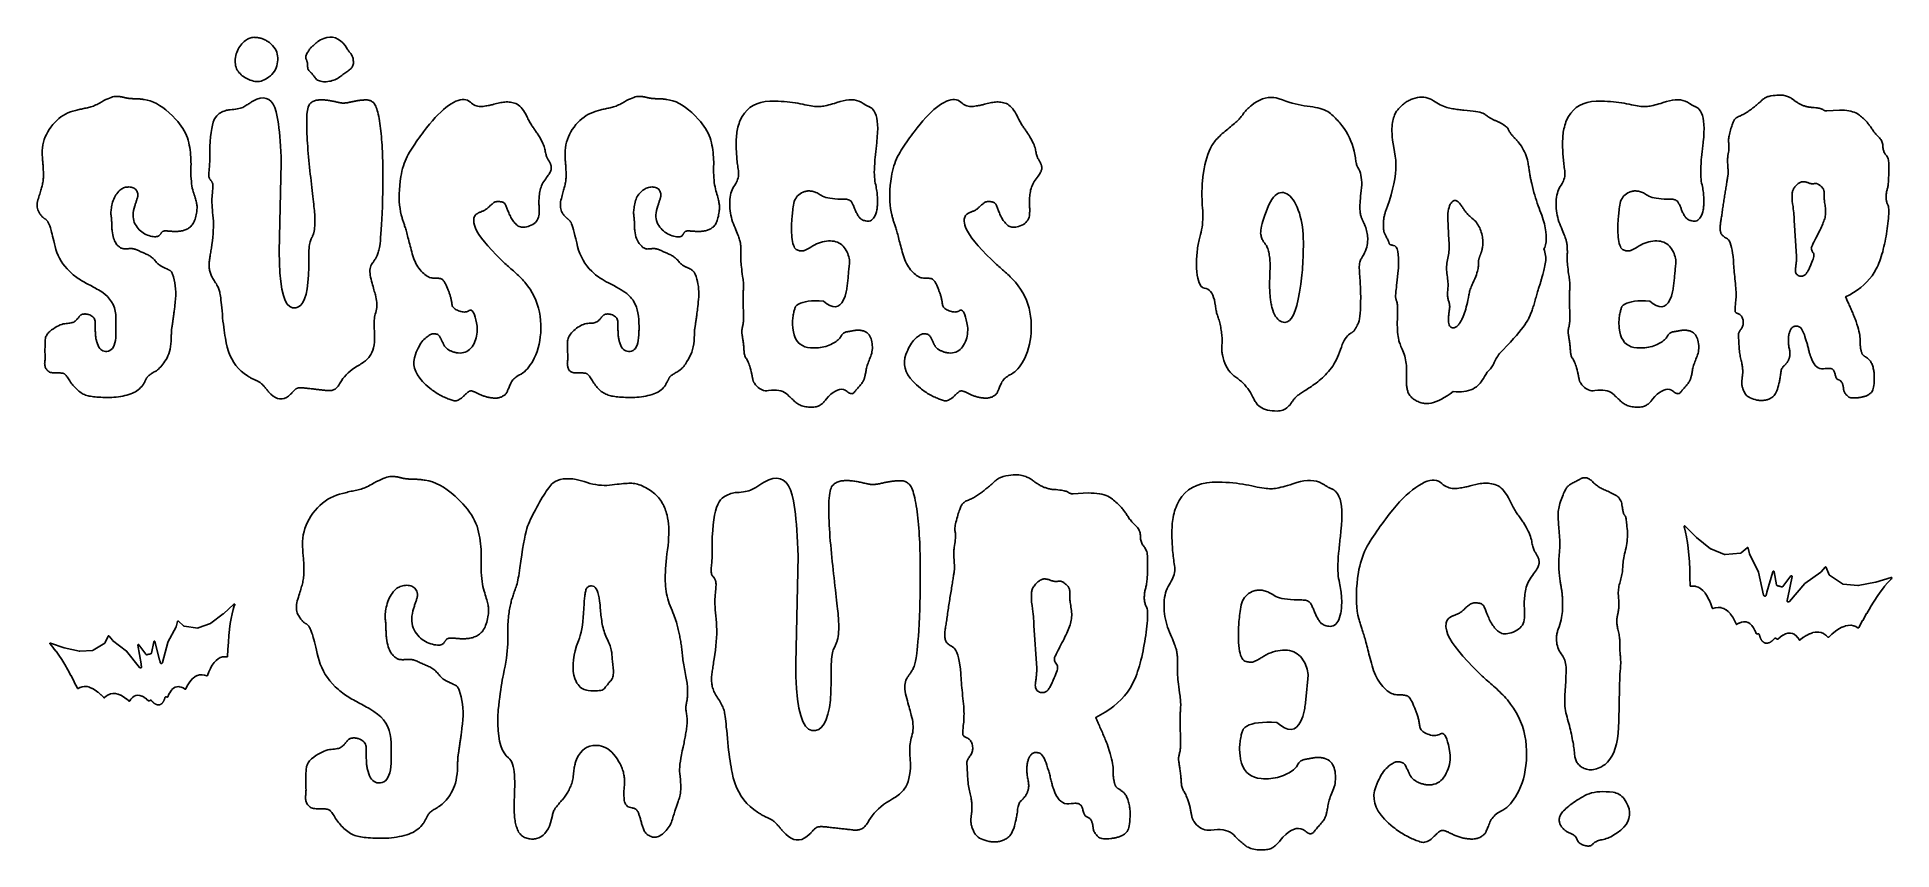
# Model space of a CAD drawing. Header units: millimetres. Extents: x 5 to 295, y 5 to 132.
import ezdxf

# ---------------------------------------------------------------- set-up
doc = ezdxf.new("R2010")
doc.units = ezdxf.units.MM

msp = doc.modelspace()

# ---------------------------------------------------------------- linework, layer by layer
at = {"layer": 'Schnitt'}
for points in [[(40.566, 131.959), (40.442, 132.013), (40.315, 132.062), (40.187, 132.107), (40.057, 132.148), (39.924, 132.184), (39.789, 132.214), (39.651, 132.24), (39.511, 132.261), (39.369, 132.277), (39.224, 132.288), (39.076, 132.294), (38.926, 132.296), (38.774, 132.292), (38.619, 132.276), (38.46, 132.241), (38.299, 132.188), (38.135, 132.115), (37.967, 132.023), (37.797, 131.912), (37.623, 131.782), (37.446, 131.633), (37.267, 131.465), (37.084, 131.278), (36.908, 131.077), (36.747, 130.867), (36.603, 130.649), (36.474, 130.422), (36.362, 130.187), (36.265, 129.943), (36.185, 129.691), (36.12, 129.429), (36.072, 129.16), (36.039, 128.881), (36.024, 128.604), (36.029, 128.338), (36.054, 128.083), (36.098, 127.839), (36.162, 127.606), (36.246, 127.384), (36.349, 127.173), (36.472, 126.974), (36.614, 126.785), (36.777, 126.607), (36.952, 126.441), (37.136, 126.285), (37.326, 126.141), (37.524, 126.008), (37.729, 125.885), (37.942, 125.774), (38.162, 125.674), (38.389, 125.585), (38.624, 125.507), (38.866, 125.44), (39.111, 125.391), (39.355, 125.366), (39.598, 125.366), (39.839, 125.391), (40.08, 125.44), (40.319, 125.513), (40.557, 125.612), (40.793, 125.735), (41.029, 125.882), (41.263, 126.054), (41.531, 126.269), (41.772, 126.497), (41.984, 126.736), (42.167, 126.988), (42.323, 127.253), (42.45, 127.529), (42.549, 127.818), (42.62, 128.119), (42.662, 128.433), (42.676, 128.758), (42.685, 129.073), (42.664, 129.378), (42.612, 129.673), (42.529, 129.958), (42.415, 130.233), (42.271, 130.499), (42.095, 130.754), (41.89, 131), (41.653, 131.236), (41.386, 131.462), (41.274, 131.546), (41.161, 131.626), (41.046, 131.701), (40.928, 131.772), (40.81, 131.839), (40.689, 131.901)], [(48.848, 131.533), (48.785, 131.479), (48.725, 131.425), (48.668, 131.37), (48.612, 131.315), (48.556, 131.262), (48.499, 131.21), (48.442, 131.159), (48.384, 131.109), (48.325, 131.06), (48.266, 131.013), (48.206, 130.967), (48.145, 130.922), (48.084, 130.878), (48.021, 130.83), (47.956, 130.77), (47.889, 130.7), (47.819, 130.618), (47.746, 130.525), (47.671, 130.421), (47.594, 130.306), (47.514, 130.18), (47.432, 130.043), (47.347, 129.895), (47.267, 129.746), (47.2, 129.608), (47.147, 129.478), (47.106, 129.359), (47.078, 129.25), (47.063, 129.15), (47.061, 129.061), (47.071, 128.981), (47.095, 128.911), (47.132, 128.85), (47.172, 128.791), (47.209, 128.725), (47.241, 128.651), (47.269, 128.57), (47.293, 128.482), (47.312, 128.386), (47.327, 128.283), (47.338, 128.172), (47.345, 128.054), (47.347, 127.929), (47.35, 127.803), (47.359, 127.684), (47.374, 127.572), (47.396, 127.466), (47.424, 127.368), (47.457, 127.276), (47.497, 127.191), (47.543, 127.113), (47.596, 127.041), (47.654, 126.976), (47.713, 126.918), (47.766, 126.865), (47.813, 126.819), (47.856, 126.779), (47.892, 126.746), (47.923, 126.718), (47.949, 126.696), (47.969, 126.681), (47.983, 126.672), (47.992, 126.669), (48.003, 126.662), (48.024, 126.641), (48.055, 126.605), (48.095, 126.556), (48.146, 126.492), (48.206, 126.414), (48.276, 126.323), (48.356, 126.217), (48.445, 126.096), (48.545, 125.962), (48.657, 125.829), (48.782, 125.711), (48.922, 125.61), (49.076, 125.525), (49.244, 125.455), (49.426, 125.402), (49.623, 125.364), (49.833, 125.343), (50.058, 125.337), (50.296, 125.348), (50.539, 125.372), (50.773, 125.407), (51.001, 125.453), (51.221, 125.51), (51.433, 125.578), (51.639, 125.657), (51.837, 125.748), (52.027, 125.849), (52.21, 125.961), (52.386, 126.085), (52.556, 126.212), (52.723, 126.336), (52.886, 126.456), (53.045, 126.572), (53.2, 126.684), (53.352, 126.793), (53.5, 126.898), (53.644, 126.999), (53.785, 127.097), (53.922, 127.191), (54.05, 127.287), (54.163, 127.392), (54.261, 127.504), (54.345, 127.624), (54.414, 127.752), (54.468, 127.888), (54.507, 128.032), (54.532, 128.184), (54.542, 128.344), (54.537, 128.512), (54.522, 128.68), (54.501, 128.837), (54.475, 128.984), (54.443, 129.122), (54.406, 129.25), (54.364, 129.368), (54.315, 129.476), (54.261, 129.574), (54.202, 129.663), (54.137, 129.742), (54.071, 129.815), (54.006, 129.889), (53.943, 129.963), (53.882, 130.037), (53.822, 130.11), (53.765, 130.184), (53.709, 130.258), (53.656, 130.331), (53.604, 130.405), (53.554, 130.479), (53.224, 130.991), (52.875, 131.42), (52.506, 131.768), (52.118, 132.033), (51.71, 132.215), (51.282, 132.315), (50.835, 132.333), (50.368, 132.269), (49.881, 132.122), (49.375, 131.892), (49.29, 131.843), (49.209, 131.793), (49.13, 131.742), (49.055, 131.691), (48.983, 131.639), (48.914, 131.586)], [(5.91, 115.433), (5.843, 115.001), (5.804, 114.562), (5.805, 114.366), (5.808, 114.17), (5.812, 113.975), (5.819, 113.781), (5.827, 113.587), (5.837, 113.394), (5.849, 113.201), (5.863, 113.009), (5.878, 112.817), (5.896, 112.627), (5.914, 112.436), (5.929, 112.244), (5.943, 112.052), (5.955, 111.86), (5.965, 111.666), (5.973, 111.472), (5.98, 111.278), (5.984, 111.083), (5.987, 110.887), (5.988, 110.691), (5.986, 110.496), (5.978, 110.304), (5.966, 110.115), (5.949, 109.929), (5.927, 109.746), (5.9, 109.566), (5.868, 109.39), (5.831, 109.216), (5.789, 109.045), (5.742, 108.878), (5.692, 108.708), (5.639, 108.53), (5.584, 108.344), (5.526, 108.15), (5.466, 107.948), (5.403, 107.739), (5.338, 107.521), (5.27, 107.295), (5.2, 107.061), (5.128, 106.819), (5.065, 106.576), (5.022, 106.34), (5.001, 106.109), (5, 105.885), (5.02, 105.667), (5.061, 105.455), (5.124, 105.249), (5.206, 105.049), (5.31, 104.856), (5.435, 104.668), (5.519, 104.55), (5.6, 104.442), (5.677, 104.344), (5.75, 104.255), (5.819, 104.177), (5.885, 104.108), (5.947, 104.049), (6.005, 104), (6.06, 103.96), (6.111, 103.931), (6.16, 103.905), (6.208, 103.877), (6.256, 103.846), (6.303, 103.813), (6.349, 103.777), (6.395, 103.739), (6.44, 103.699), (6.485, 103.656), (6.529, 103.61), (6.572, 103.562), (6.615, 103.508), (6.659, 103.445), (6.704, 103.373), (6.749, 103.292), (6.795, 103.201), (6.841, 103.101), (6.888, 102.992), (6.936, 102.874), (6.984, 102.746), (7.033, 102.61), (7.085, 102.451), (7.144, 102.259), (7.208, 102.033), (7.279, 101.774), (7.356, 101.48), (7.438, 101.153), (7.528, 100.792), (7.623, 100.397), (7.724, 99.969), (7.832, 99.506), (7.958, 99.032), (8.114, 98.57), (8.302, 98.118), (8.52, 97.677), (8.769, 97.248), (9.049, 96.829), (9.359, 96.422), (9.7, 96.025), (10.072, 95.64), (10.474, 95.266), (10.66, 95.109), (10.848, 94.956), (11.038, 94.809), (11.231, 94.666), (11.427, 94.528), (11.625, 94.396), (11.825, 94.268), (12.028, 94.145), (12.233, 94.027), (12.441, 93.914), (12.65, 93.803), (12.861, 93.69), (13.073, 93.576), (13.286, 93.462), (13.501, 93.345), (13.717, 93.228), (13.934, 93.109), (14.152, 92.99), (14.371, 92.869), (14.592, 92.746), (15.117, 92.425), (15.587, 92.078), (16.002, 91.703), (16.362, 91.301), (16.666, 90.872), (16.915, 90.416), (17.108, 89.933), (17.247, 89.423), (17.33, 88.886), (17.357, 88.322), (17.357, 86.97), (17.357, 86.846), (17.357, 86.721), (17.357, 86.595), (17.357, 86.468), (17.357, 86.34), (17.357, 86.21), (17.357, 86.079), (17.357, 85.947), (17.357, 85.814), (17.357, 85.679), (17.321, 85.211), (17.261, 84.789), (17.178, 84.414), (17.072, 84.086), (16.942, 83.805), (16.789, 83.57), (16.613, 83.382), (16.413, 83.241), (16.19, 83.146), (15.944, 83.098), (15.718, 83.091), (15.506, 83.118), (15.31, 83.179), (15.128, 83.275), (14.96, 83.405), (14.808, 83.57), (14.67, 83.769), (14.547, 84.003), (14.439, 84.271), (14.346, 84.573), (14.311, 84.697), (14.278, 84.825), (14.249, 84.955), (14.223, 85.089), (14.2, 85.226), (14.18, 85.366), (14.163, 85.508), (14.149, 85.654), (14.139, 85.803), (14.131, 85.956), (14.125, 86.111), (14.12, 86.269), (14.115, 86.43), (14.111, 86.595), (14.108, 86.762), (14.105, 86.933), (14.103, 87.106), (14.101, 87.283), (14.1, 87.463), (14.1, 87.646), (14.09, 87.824), (14.058, 87.99), (14.006, 88.143), (13.933, 88.285), (13.839, 88.414), (13.724, 88.53), (13.588, 88.635), (13.431, 88.727), (13.254, 88.807), (13.055, 88.875), (12.97, 88.897), (12.885, 88.916), (12.8, 88.932), (12.716, 88.943), (12.633, 88.951), (12.55, 88.956), (12.468, 88.956), (12.387, 88.953), (12.306, 88.947), (12.226, 88.936), (12.148, 88.921), (12.073, 88.902), (12.003, 88.877), (11.936, 88.848), (11.872, 88.813), (11.813, 88.774), (11.757, 88.73), (11.705, 88.68), (11.656, 88.626), (11.611, 88.567), (11.567, 88.505), (11.519, 88.442), (11.468, 88.377), (11.415, 88.312), (11.358, 88.245), (11.298, 88.177), (11.235, 88.107), (11.169, 88.036), (11.1, 87.965), (11.027, 87.891), (10.946, 87.821), (10.85, 87.756), (10.74, 87.698), (10.614, 87.646), (10.474, 87.599), (10.319, 87.56), (10.15, 87.526), (9.965, 87.498), (9.766, 87.477), (9.553, 87.461), (9.328, 87.438), (9.095, 87.392), (8.856, 87.325), (8.609, 87.235), (8.354, 87.123), (8.092, 86.989), (7.823, 86.833), (7.547, 86.655), (7.263, 86.455), (6.971, 86.232), (6.843, 86.107), (6.727, 85.976), (6.624, 85.841), (6.534, 85.701), (6.457, 85.556), (6.393, 85.406), (6.341, 85.251), (6.303, 85.092), (6.277, 84.927), (6.265, 84.757), (6.259, 84.584), (6.254, 84.408), (6.249, 84.23), (6.245, 84.049), (6.242, 83.866), (6.239, 83.681), (6.237, 83.493), (6.235, 83.302), (6.234, 83.109), (6.234, 82.914), (6.245, 82.722), (6.252, 82.539), (6.257, 82.365), (6.259, 82.201), (6.257, 82.046), (6.252, 81.9), (6.245, 81.763), (6.234, 81.635), (6.22, 81.517), (6.203, 81.408), (6.189, 81.303), (6.184, 81.197), (6.187, 81.089), (6.198, 80.98), (6.219, 80.87), (6.248, 80.759), (6.285, 80.647), (6.331, 80.533), (6.386, 80.418), (6.449, 80.302), (6.523, 80.191), (6.61, 80.092), (6.71, 80.004), (6.823, 79.928), (6.948, 79.864), (7.087, 79.811), (7.238, 79.771), (7.403, 79.741), (7.58, 79.724), (7.77, 79.718), (8.508, 79.718), (8.581, 79.717), (8.653, 79.714), (8.723, 79.71), (8.793, 79.703), (8.861, 79.695), (8.928, 79.685), (8.994, 79.673), (9.058, 79.659), (9.122, 79.643), (9.184, 79.626), (9.247, 79.599), (9.315, 79.557), (9.388, 79.499), (9.464, 79.424), (9.545, 79.334), (9.63, 79.228), (9.719, 79.105), (9.813, 78.967), (9.911, 78.813), (10.013, 78.643), (10.121, 78.466), (10.235, 78.292), (10.354, 78.122), (10.48, 77.954), (10.613, 77.79), (10.751, 77.629), (10.895, 77.47), (11.046, 77.315), (11.203, 77.163), (11.365, 77.014), (11.533, 76.872), (11.703, 76.741), (11.877, 76.621), (12.054, 76.513), (12.233, 76.415), (12.416, 76.328), (12.602, 76.253), (12.791, 76.188), (12.983, 76.135), (13.178, 76.092), (13.383, 76.057), (13.605, 76.025), (13.843, 75.995), (14.098, 75.969), (14.369, 75.946), (14.657, 75.926), (14.961, 75.909), (15.282, 75.896), (15.62, 75.885), (15.974, 75.877), (16.335, 75.876), (16.691, 75.886), (17.043, 75.906), (17.39, 75.936), (17.734, 75.977), (18.072, 76.028), (18.407, 76.09), (18.737, 76.162), (19.063, 76.245), (19.385, 76.338), (19.661, 76.43), (19.923, 76.535), (20.172, 76.651), (20.408, 76.78), (20.63, 76.922), (20.838, 77.075), (21.033, 77.241), (21.214, 77.42), (21.382, 77.61), (21.536, 77.813), (21.596, 77.898), (21.653, 77.983), (21.707, 78.066), (21.757, 78.147), (21.805, 78.228), (21.849, 78.307), (21.891, 78.385), (21.929, 78.462), (21.965, 78.537), (21.997, 78.612), (22.029, 78.684), (22.062, 78.754), (22.097, 78.822), (22.135, 78.887), (22.174, 78.95), (22.214, 79.01), (22.257, 79.068), (22.302, 79.123), (22.348, 79.176), (22.396, 79.226), (22.452, 79.278), (22.519, 79.335), (22.599, 79.396), (22.691, 79.462), (22.796, 79.534), (22.913, 79.61), (23.042, 79.691), (23.183, 79.777), (23.337, 79.868), (23.503, 79.964), (23.674, 80.071), (23.845, 80.195), (24.016, 80.336), (24.186, 80.495), (24.355, 80.671), (24.524, 80.864), (24.692, 81.074), (24.859, 81.301), (25.026, 81.546), (25.193, 81.807), (25.35, 82.09), (25.491, 82.395), (25.616, 82.724), (25.724, 83.076), (25.815, 83.451), (25.889, 83.85), (25.948, 84.272), (25.989, 84.718), (26.014, 85.187), (26.022, 85.679), (26.023, 85.811), (26.025, 85.936), (26.028, 86.054), (26.032, 86.166), (26.038, 86.271), (26.044, 86.369), (26.052, 86.46), (26.062, 86.544), (26.072, 86.622), (26.084, 86.693), (26.096, 86.762), (26.108, 86.833), (26.12, 86.907), (26.133, 86.983), (26.145, 87.062), (26.157, 87.143), (26.17, 87.226), (26.182, 87.312), (26.194, 87.401), (26.207, 87.492), (26.219, 87.586), (26.232, 87.682), (26.246, 87.782), (26.261, 87.885), (26.276, 87.991), (26.291, 88.1), (26.308, 88.212), (26.325, 88.328), (26.342, 88.446), (26.36, 88.567), (26.379, 88.695), (26.398, 88.83), (26.418, 88.975), (26.439, 89.128), (26.46, 89.289), (26.482, 89.46), (26.504, 89.639), (26.527, 89.826), (26.551, 90.022), (26.575, 90.227), (26.649, 90.785), (26.698, 91.33), (26.723, 91.862), (26.723, 92.38), (26.698, 92.885), (26.649, 93.376), (26.575, 93.853), (26.477, 94.317), (26.354, 94.767), (26.207, 95.204), (26.169, 95.299), (26.129, 95.386), (26.088, 95.466), (26.044, 95.539), (25.999, 95.604), (25.952, 95.662), (25.903, 95.712), (25.853, 95.755), (25.8, 95.791), (25.746, 95.819), (25.69, 95.844), (25.634, 95.869), (25.577, 95.895), (25.519, 95.922), (25.461, 95.95), (25.403, 95.977), (25.343, 96.006), (25.283, 96.035), (25.223, 96.065), (25.162, 96.095), (25.099, 96.127), (25.035, 96.158), (24.969, 96.19), (24.901, 96.223), (24.831, 96.257), (24.76, 96.291), (24.686, 96.326), (24.611, 96.361), (24.534, 96.397), (24.455, 96.433), (24.374, 96.475), (24.289, 96.527), (24.202, 96.588), (24.111, 96.66), (24.017, 96.741), (23.92, 96.832), (23.821, 96.932), (23.718, 97.043), (23.612, 97.164), (23.503, 97.294), (23.39, 97.425), (23.275, 97.549), (23.157, 97.666), (23.036, 97.776), (22.911, 97.878), (22.784, 97.972), (22.653, 98.06), (22.519, 98.139), (22.383, 98.212), (22.243, 98.277), (22.102, 98.339), (21.961, 98.4), (21.821, 98.461), (21.682, 98.523), (21.544, 98.584), (21.406, 98.646), (21.268, 98.707), (21.132, 98.769), (20.996, 98.83), (20.86, 98.892), (20.728, 98.95), (20.602, 99.002), (20.482, 99.048), (20.368, 99.088), (20.261, 99.122), (20.159, 99.15), (20.064, 99.171), (19.975, 99.187), (19.892, 99.196), (19.815, 99.199), (19.742, 99.199), (19.669, 99.198), (19.597, 99.196), (19.525, 99.194), (19.454, 99.191), (19.384, 99.188), (19.314, 99.184), (19.245, 99.179), (19.177, 99.174), (19.109, 99.168), (19.041, 99.163), (18.972, 99.16), (18.903, 99.158), (18.833, 99.158), (18.763, 99.16), (18.692, 99.164), (18.62, 99.17), (18.548, 99.178), (18.475, 99.188), (18.402, 99.199), (18.327, 99.216), (18.248, 99.243), (18.167, 99.28), (18.082, 99.327), (17.995, 99.383), (17.904, 99.45), (17.81, 99.526), (17.714, 99.612), (17.614, 99.708), (17.511, 99.813), (17.409, 99.935), (17.313, 100.076), (17.222, 100.239), (17.137, 100.423), (17.058, 100.628), (16.984, 100.853), (16.915, 101.1), (16.852, 101.367), (16.795, 101.655), (16.743, 101.964), (16.731, 102.099), (16.72, 102.232), (16.711, 102.364), (16.703, 102.495), (16.697, 102.625), (16.691, 102.753), (16.687, 102.881), (16.684, 103.007), (16.682, 103.131), (16.681, 103.255), (16.68, 103.377), (16.677, 103.498), (16.673, 103.618), (16.666, 103.737), (16.658, 103.854), (16.648, 103.97), (16.636, 104.085), (16.622, 104.199), (16.607, 104.311), (16.589, 104.422), (16.574, 104.54), (16.567, 104.672), (16.567, 104.818), (16.574, 104.978), (16.589, 105.152), (16.611, 105.341), (16.641, 105.543), (16.677, 105.76), (16.722, 105.99), (16.773, 106.235), (16.835, 106.483), (16.91, 106.723), (16.997, 106.955), (17.098, 107.179), (17.211, 107.395), (17.337, 107.603), (17.477, 107.803), (17.629, 107.995), (17.794, 108.179), (17.972, 108.356), (18.109, 108.46), (18.252, 108.552), (18.399, 108.632), (18.552, 108.7), (18.709, 108.755), (18.871, 108.798), (19.039, 108.829), (19.211, 108.847), (19.388, 108.853), (19.57, 108.847), (19.747, 108.827), (19.911, 108.791), (20.062, 108.738), (20.199, 108.67), (20.322, 108.586), (20.432, 108.486), (20.529, 108.37), (20.612, 108.238), (20.681, 108.089), (20.737, 107.925), (20.759, 107.85), (20.774, 107.772), (20.783, 107.69), (20.786, 107.606), (20.783, 107.518), (20.774, 107.428), (20.759, 107.334), (20.737, 107.237), (20.709, 107.137), (20.676, 107.034), (20.639, 106.929), (20.602, 106.822), (20.565, 106.713), (20.528, 106.602), (20.491, 106.489), (20.454, 106.374), (20.418, 106.258), (20.381, 106.14), (20.344, 106.019), (20.307, 105.897), (20.198, 105.523), (20.118, 105.164), (20.065, 104.818), (20.041, 104.486), (20.046, 104.169), (20.078, 103.866), (20.139, 103.577), (20.228, 103.302), (20.346, 103.041), (20.491, 102.794), (20.655, 102.563), (20.828, 102.348), (21.009, 102.15), (21.199, 101.968), (21.398, 101.803), (21.605, 101.655), (21.821, 101.523), (22.045, 101.408), (22.278, 101.309), (22.519, 101.227), (22.757, 101.161), (22.979, 101.111), (23.185, 101.078), (23.375, 101.06), (23.549, 101.058), (23.707, 101.072), (23.849, 101.102), (23.975, 101.148), (24.085, 101.21), (24.179, 101.288), (24.215, 101.337), (24.251, 101.385), (24.286, 101.433), (24.321, 101.48), (24.355, 101.526), (24.389, 101.572), (24.422, 101.617), (24.454, 101.662), (24.486, 101.706), (24.517, 101.749), (24.55, 101.79), (24.589, 101.827), (24.634, 101.859), (24.684, 101.887), (24.739, 101.911), (24.8, 101.93), (24.867, 101.945), (24.939, 101.956), (25.017, 101.962), (25.1, 101.964), (25.189, 101.964), (25.282, 101.962), (25.381, 101.959), (25.484, 101.954), (25.592, 101.949), (25.705, 101.942), (25.823, 101.934), (25.946, 101.925), (26.074, 101.915), (26.207, 101.903), (26.342, 101.892), (26.479, 101.886), (26.618, 101.883), (26.757, 101.883), (26.898, 101.888), (27.04, 101.896), (27.183, 101.907), (27.327, 101.923), (27.473, 101.942), (27.62, 101.964), (27.766, 101.993), (27.91, 102.028), (28.051, 102.071), (28.19, 102.122), (28.327, 102.179), (28.461, 102.245), (28.592, 102.317), (28.721, 102.397), (28.848, 102.484), (28.972, 102.579), (29.091, 102.684), (29.204, 102.804), (29.31, 102.937), (29.41, 103.085), (29.502, 103.247), (29.588, 103.423), (29.667, 103.613), (29.739, 103.818), (29.804, 104.036), (29.863, 104.269), (29.914, 104.503), (29.958, 104.727), (29.993, 104.941), (30.02, 105.144), (30.04, 105.337), (30.051, 105.519), (30.054, 105.691), (30.05, 105.852), (30.037, 106.003), (30.017, 106.143), (29.989, 106.285), (29.955, 106.438), (29.915, 106.604), (29.869, 106.782), (29.817, 106.973), (29.759, 107.176), (29.694, 107.391), (29.623, 107.618), (29.547, 107.858), (29.464, 108.11), (29.382, 108.381), (29.311, 108.68), (29.25, 109.006), (29.198, 109.358), (29.156, 109.738), (29.124, 110.145), (29.102, 110.579), (29.09, 111.04), (29.087, 111.528), (29.095, 112.043), (29.103, 112.412), (29.101, 112.783), (29.09, 113.154), (29.07, 113.528), (29.041, 113.902), (29.003, 114.277), (28.955, 114.654), (28.898, 115.032), (28.832, 115.411), (28.757, 115.791), (28.664, 116.171), (28.547, 116.549), (28.404, 116.923), (28.236, 117.296), (28.042, 117.666), (27.824, 118.033), (27.58, 118.398), (27.311, 118.761), (27.017, 119.121), (26.698, 119.479), (26.184, 120.007), (25.676, 120.487), (25.172, 120.917), (24.673, 121.298), (24.179, 121.63), (23.689, 121.912), (23.205, 122.146), (22.726, 122.33), (22.251, 122.465), (21.782, 122.551), (21.636, 122.575), (21.493, 122.596), (21.353, 122.614), (21.216, 122.63), (21.083, 122.644), (20.952, 122.655), (20.825, 122.663), (20.7, 122.669), (20.579, 122.673), (20.461, 122.674), (20.344, 122.675), (20.23, 122.677), (20.116, 122.68), (20.003, 122.684), (19.892, 122.69), (19.782, 122.696), (19.673, 122.704), (19.566, 122.714), (19.46, 122.724), (19.354, 122.736), (19.251, 122.749), (19.15, 122.763), (19.052, 122.778), (18.956, 122.795), (18.863, 122.813), (18.772, 122.832), (18.683, 122.852), (18.597, 122.873), (18.514, 122.896), (18.433, 122.92), (18.35, 122.943), (18.261, 122.964), (18.165, 122.983), (18.064, 122.999), (17.956, 123.012), (17.843, 123.023), (17.723, 123.032), (17.597, 123.038), (17.465, 123.042), (17.326, 123.043), (17.174, 123.033), (16.998, 123.001), (16.8, 122.949), (16.579, 122.876), (16.335, 122.782), (16.069, 122.667), (15.78, 122.531), (15.468, 122.374), (15.133, 122.197), (14.776, 121.998), (14.58, 121.891), (14.385, 121.792), (14.192, 121.7), (13.999, 121.615), (13.808, 121.537), (13.618, 121.467), (13.43, 121.405), (13.242, 121.349), (13.056, 121.301), (12.871, 121.261), (12.687, 121.223), (12.502, 121.185), (12.318, 121.145), (12.134, 121.104), (11.949, 121.061), (11.765, 121.018), (11.58, 120.973), (11.396, 120.927), (11.212, 120.879), (11.027, 120.831), (10.616, 120.731), (10.216, 120.605), (9.829, 120.451), (9.454, 120.27), (9.092, 120.063), (8.741, 119.828), (8.403, 119.566), (8.078, 119.277), (7.764, 118.961), (7.463, 118.618), (7.17, 118.246), (6.905, 117.866), (6.668, 117.479), (6.46, 117.084), (6.28, 116.683), (6.128, 116.273), (6.005, 115.857)], [(42.615, 119.847), (42.444, 120.624), (42.226, 121.283), (41.962, 121.824), (41.651, 122.247), (41.293, 122.551), (40.889, 122.738), (40.438, 122.807), (39.94, 122.758), (39.396, 122.591), (38.805, 122.306), (38.704, 122.242), (38.597, 122.175), (38.485, 122.105), (38.367, 122.03), (38.244, 121.952), (38.115, 121.87), (37.981, 121.785), (37.841, 121.696), (37.696, 121.603), (37.545, 121.507), (37.383, 121.413), (37.207, 121.327), (37.015, 121.25), (36.807, 121.182), (36.585, 121.123), (36.346, 121.072), (36.093, 121.029), (35.824, 120.995), (35.54, 120.97), (35.24, 120.954), (35.044, 120.935), (34.849, 120.904), (34.656, 120.861), (34.463, 120.806), (34.272, 120.739), (34.082, 120.659), (33.894, 120.566), (33.706, 120.462), (33.52, 120.345), (33.335, 120.216), (33.123, 120.011), (32.93, 119.739), (32.754, 119.401), (32.598, 118.997), (32.459, 118.526), (32.34, 117.989), (32.238, 117.386), (32.155, 116.716), (32.091, 115.98), (32.045, 115.177), (32.045, 114.981), (32.045, 114.786), (32.045, 114.593), (32.045, 114.4), (32.045, 114.209), (32.045, 114.019), (32.045, 113.83), (32.045, 113.643), (32.045, 113.457), (32.045, 113.272), (32.043, 113.087), (32.04, 112.901), (32.034, 112.713), (32.025, 112.525), (32.014, 112.335), (32, 112.144), (31.984, 111.951), (31.966, 111.758), (31.945, 111.563), (31.922, 111.367), (31.901, 111.177), (31.889, 111.001), (31.884, 110.838), (31.887, 110.688), (31.899, 110.553), (31.918, 110.43), (31.945, 110.321), (31.981, 110.226), (32.024, 110.144), (32.075, 110.076), (32.129, 110.014), (32.18, 109.952), (32.227, 109.889), (32.272, 109.826), (32.314, 109.761), (32.352, 109.696), (32.387, 109.631), (32.42, 109.565), (32.449, 109.498), (32.475, 109.431), (32.497, 109.354), (32.513, 109.26), (32.524, 109.148), (32.529, 109.018), (32.529, 108.87), (32.523, 108.705), (32.511, 108.521), (32.495, 108.32), (32.472, 108.101), (32.444, 107.864), (32.417, 107.608), (32.399, 107.333), (32.388, 107.038), (32.385, 106.723), (32.39, 106.389), (32.404, 106.035), (32.425, 105.661), (32.454, 105.268), (32.491, 104.855), (32.536, 104.422), (32.578, 103.973), (32.605, 103.508), (32.617, 103.029), (32.615, 102.535), (32.598, 102.026), (32.566, 101.502), (32.519, 100.964), (32.458, 100.411), (32.381, 99.843), (32.29, 99.26), (32.254, 99.042), (32.219, 98.828), (32.185, 98.619), (32.153, 98.415), (32.121, 98.216), (32.091, 98.021), (32.062, 97.832), (32.035, 97.648), (32.008, 97.468), (31.983, 97.294), (31.962, 97.123), (31.946, 96.953), (31.937, 96.786), (31.934, 96.62), (31.937, 96.457), (31.946, 96.295), (31.962, 96.135), (31.983, 95.976), (32.011, 95.82), (32.045, 95.665), (32.086, 95.51), (32.136, 95.353), (32.194, 95.193), (32.261, 95.031), (32.337, 94.866), (32.421, 94.699), (32.514, 94.53), (32.615, 94.358), (32.725, 94.183), (32.844, 94.006), (32.962, 93.829), (33.071, 93.656), (33.171, 93.485), (33.261, 93.318), (33.343, 93.153), (33.415, 92.992), (33.478, 92.834), (33.532, 92.679), (33.576, 92.527), (33.612, 92.378), (33.643, 92.21), (33.677, 92.003), (33.712, 91.755), (33.749, 91.468), (33.788, 91.141), (33.829, 90.774), (33.872, 90.366), (33.917, 89.919), (33.963, 89.432), (34.011, 88.905), (34.062, 88.369), (34.114, 87.852), (34.17, 87.356), (34.228, 86.88), (34.288, 86.424), (34.35, 85.989), (34.416, 85.574), (34.483, 85.179), (34.553, 84.804), (34.626, 84.45), (34.781, 83.757), (34.975, 83.103), (35.208, 82.488), (35.481, 81.913), (35.793, 81.377), (36.145, 80.881), (36.536, 80.423), (36.966, 80.006), (37.435, 79.627), (37.944, 79.288), (38.066, 79.204), (38.186, 79.124), (38.305, 79.049), (38.421, 78.978), (38.536, 78.911), (38.649, 78.849), (38.759, 78.791), (38.869, 78.737), (38.976, 78.688), (39.081, 78.643), (39.183, 78.6), (39.281, 78.557), (39.375, 78.514), (39.465, 78.47), (39.55, 78.427), (39.631, 78.384), (39.707, 78.341), (39.779, 78.298), (39.847, 78.255), (39.911, 78.212), (39.973, 78.168), (40.035, 78.119), (40.098, 78.067), (40.161, 78.011), (40.226, 77.951), (40.291, 77.888), (40.356, 77.821), (40.422, 77.75), (40.489, 77.676), (40.556, 77.598), (40.624, 77.518), (40.692, 77.437), (40.762, 77.355), (40.831, 77.273), (40.902, 77.191), (40.973, 77.107), (41.044, 77.024), (41.116, 76.939), (41.189, 76.854), (41.263, 76.768), (41.618, 76.399), (41.971, 76.105), (42.321, 75.883), (42.669, 75.736), (43.014, 75.662), (43.357, 75.662), (43.698, 75.736), (44.036, 75.883), (44.371, 76.105), (44.704, 76.399), (44.765, 76.461), (44.825, 76.521), (44.883, 76.581), (44.94, 76.64), (44.996, 76.699), (45.051, 76.757), (45.104, 76.815), (45.156, 76.871), (45.207, 76.928), (45.257, 76.983), (45.307, 77.037), (45.358, 77.087), (45.41, 77.133), (45.464, 77.175), (45.518, 77.214), (45.574, 77.249), (45.632, 77.28), (45.69, 77.308), (45.75, 77.332), (45.81, 77.352), (45.877, 77.369), (45.953, 77.382), (46.039, 77.391), (46.135, 77.396), (46.241, 77.398), (46.356, 77.396), (46.481, 77.391), (46.617, 77.382), (46.762, 77.369), (46.917, 77.352), (47.077, 77.334), (47.239, 77.315), (47.401, 77.297), (47.565, 77.278), (47.731, 77.26), (47.897, 77.241), (48.065, 77.223), (48.234, 77.205), (48.404, 77.186), (48.576, 77.168), (48.747, 77.149), (48.915, 77.131), (49.081, 77.112), (49.244, 77.094), (49.405, 77.075), (49.564, 77.057), (49.72, 77.039), (49.874, 77.02), (50.025, 77.002), (50.174, 76.983), (50.317, 76.967), (50.454, 76.955), (50.583, 76.947), (50.705, 76.944), (50.819, 76.945), (50.926, 76.95), (51.025, 76.96), (51.118, 76.973), (51.202, 76.992), (51.28, 77.014), (51.413, 77.059), (51.543, 77.12), (51.669, 77.197), (51.791, 77.289), (51.91, 77.398), (52.025, 77.523), (52.136, 77.664), (52.243, 77.82), (52.347, 77.993), (52.447, 78.182), (52.655, 78.509), (52.885, 78.826), (53.137, 79.133), (53.411, 79.43), (53.707, 79.718), (54.026, 79.996), (54.366, 80.264), (54.729, 80.522), (55.113, 80.77), (55.52, 81.009), (55.723, 81.132), (55.916, 81.257), (56.097, 81.383), (56.267, 81.51), (56.427, 81.638), (56.575, 81.768), (56.712, 81.899), (56.838, 82.031), (56.953, 82.164), (57.056, 82.299), (57.252, 82.587), (57.42, 82.911), (57.562, 83.271), (57.676, 83.666), (57.763, 84.097), (57.823, 84.563), (57.857, 85.065), (57.863, 85.603), (57.842, 86.176), (57.794, 86.785), (57.774, 87.019), (57.764, 87.255), (57.764, 87.491), (57.774, 87.729), (57.794, 87.968), (57.823, 88.208), (57.863, 88.45), (57.912, 88.693), (57.971, 88.937), (58.04, 89.182), (58.105, 89.431), (58.155, 89.686), (58.189, 89.947), (58.207, 90.214), (58.209, 90.488), (58.195, 90.767), (58.164, 91.053), (58.118, 91.345), (58.056, 91.643), (57.978, 91.947), (57.927, 92.127), (57.873, 92.321), (57.814, 92.53), (57.752, 92.754), (57.686, 92.992), (57.617, 93.245), (57.544, 93.513), (57.467, 93.796), (57.386, 94.093), (57.302, 94.405), (57.227, 94.718), (57.172, 95.015), (57.138, 95.298), (57.125, 95.566), (57.133, 95.819), (57.162, 96.057), (57.212, 96.281), (57.283, 96.49), (57.374, 96.684), (57.487, 96.864), (57.548, 96.95), (57.61, 97.038), (57.671, 97.127), (57.732, 97.218), (57.794, 97.309), (57.855, 97.402), (57.917, 97.496), (57.978, 97.591), (58.04, 97.688), (58.101, 97.785), (58.162, 97.89), (58.22, 98.007), (58.277, 98.136), (58.332, 98.277), (58.385, 98.431), (58.437, 98.597), (58.486, 98.775), (58.534, 98.965), (58.58, 99.168), (58.623, 99.383), (58.667, 99.646), (58.711, 99.993), (58.755, 100.423), (58.8, 100.937), (58.846, 101.534), (58.893, 102.215), (58.94, 102.98), (58.987, 103.828), (59.036, 104.759), (59.084, 105.774), (59.096, 106.257), (59.107, 106.744), (59.116, 107.237), (59.124, 107.736), (59.13, 108.24), (59.136, 108.75), (59.14, 109.265), (59.143, 109.786), (59.145, 110.313), (59.146, 110.844), (59.144, 111.376), (59.14, 111.9), (59.132, 112.418), (59.121, 112.929), (59.107, 113.433), (59.091, 113.931), (59.071, 114.421), (59.048, 114.905), (59.021, 115.382), (58.992, 115.853), (58.96, 116.314), (58.923, 116.762), (58.883, 117.199), (58.84, 117.623), (58.792, 118.035), (58.741, 118.434), (58.687, 118.821), (58.628, 119.196), (58.566, 119.559), (58.501, 119.909), (58.431, 120.24), (58.359, 120.546), (58.284, 120.825), (58.206, 121.079), (58.124, 121.307), (58.04, 121.509), (57.952, 121.686), (57.861, 121.836), (57.768, 121.961), (57.671, 122.06), (57.572, 122.142), (57.471, 122.215), (57.368, 122.279), (57.263, 122.335), (57.156, 122.382), (57.048, 122.421), (56.938, 122.451), (56.825, 122.473), (56.711, 122.486), (56.596, 122.49), (56.478, 122.489), (56.36, 122.486), (56.24, 122.482), (56.119, 122.475), (55.996, 122.467), (55.873, 122.457), (55.748, 122.445), (55.622, 122.431), (55.495, 122.415), (55.366, 122.398), (55.237, 122.379), (55.108, 122.358), (54.979, 122.337), (54.85, 122.314), (54.721, 122.29), (54.592, 122.265), (54.463, 122.239), (54.334, 122.211), (54.205, 122.182), (54.076, 122.152), (53.949, 122.123), (53.825, 122.097), (53.705, 122.074), (53.589, 122.054), (53.477, 122.037), (53.368, 122.023), (53.263, 122.012), (53.161, 122.004), (53.064, 122), (52.97, 121.998), (52.875, 122), (52.776, 122.006), (52.671, 122.015), (52.562, 122.028), (52.447, 122.044), (52.328, 122.065), (52.204, 122.089), (52.075, 122.116), (51.941, 122.148), (51.802, 122.183), (51.66, 122.219), (51.517, 122.253), (51.373, 122.285), (51.227, 122.315), (51.08, 122.344), (50.932, 122.371), (50.783, 122.396), (50.632, 122.419), (50.48, 122.44), (50.327, 122.459), (50.174, 122.476), (50.022, 122.489), (49.872, 122.498), (49.723, 122.503), (49.574, 122.505), (49.428, 122.503), (49.282, 122.498), (49.137, 122.489), (48.994, 122.476), (48.852, 122.459), (48.713, 122.436), (48.579, 122.404), (48.45, 122.362), (48.326, 122.312), (48.207, 122.252), (48.093, 122.183), (47.983, 122.104), (47.879, 122.017), (47.779, 121.92), (47.685, 121.814), (47.597, 121.687), (47.519, 121.526), (47.45, 121.333), (47.39, 121.106), (47.339, 120.846), (47.298, 120.553), (47.265, 120.227), (47.242, 119.867), (47.228, 119.474), (47.224, 119.049), (47.226, 118.601), (47.234, 118.143), (47.246, 117.674), (47.263, 117.195), (47.285, 116.706), (47.312, 116.206), (47.344, 115.695), (47.381, 115.174), (47.423, 114.643), (47.47, 114.101), (47.519, 113.556), (47.57, 113.014), (47.623, 112.474), (47.676, 111.938), (47.731, 111.405), (47.787, 110.875), (47.844, 110.348), (47.902, 109.824), (47.962, 109.303), (48.023, 108.786), (48.082, 108.282), (48.138, 107.805), (48.19, 107.353), (48.239, 106.927), (48.284, 106.527), (48.325, 106.153), (48.363, 105.805), (48.396, 105.482), (48.426, 105.185), (48.453, 104.914), (48.485, 104.517), (48.507, 104.135), (48.519, 103.769), (48.522, 103.42), (48.514, 103.086), (48.497, 102.768), (48.47, 102.466), (48.433, 102.181), (48.386, 101.911), (48.33, 101.657), (48.303, 101.569), (48.272, 101.476), (48.237, 101.38), (48.197, 101.279), (48.153, 101.173), (48.105, 101.063), (48.052, 100.949), (47.996, 100.831), (47.935, 100.709), (47.869, 100.582), (47.805, 100.437), (47.747, 100.261), (47.697, 100.053), (47.653, 99.815), (47.616, 99.545), (47.585, 99.243), (47.561, 98.91), (47.545, 98.546), (47.534, 98.151), (47.531, 97.724), (47.544, 96.307), (47.509, 95.032), (47.426, 93.898), (47.295, 92.906), (47.116, 92.055), (46.889, 91.345), (46.615, 90.777), (46.292, 90.35), (45.922, 90.064), (45.503, 89.919), (45.013, 89.919), (44.574, 90.114), (44.187, 90.504), (43.851, 91.089), (43.567, 91.871), (43.335, 92.847), (43.154, 94.019), (43.025, 95.386), (42.948, 96.949), (42.922, 98.707), (43.229, 112.657), (43.201, 113.559), (43.165, 114.42), (43.122, 115.24), (43.072, 116.02), (43.014, 116.759), (42.949, 117.458), (42.877, 118.116), (42.797, 118.734), (42.709, 119.311)], [(83.616, 105.777), (83.605, 105.928), (83.594, 106.086), (83.589, 106.253), (83.587, 106.428), (83.59, 106.611), (83.597, 106.804), (83.608, 107.005), (83.624, 107.214), (83.644, 107.433), (83.668, 107.659), (83.697, 107.895), (83.734, 108.133), (83.784, 108.368), (83.847, 108.6), (83.923, 108.829), (84.012, 109.055), (84.113, 109.277), (84.228, 109.497), (84.355, 109.714), (84.496, 109.927), (84.649, 110.138), (84.802, 110.341), (84.939, 110.531), (85.062, 110.709), (85.17, 110.875), (85.264, 111.029), (85.342, 111.17), (85.406, 111.299), (85.456, 111.416), (85.49, 111.52), (85.51, 111.613), (85.52, 111.698), (85.526, 111.782), (85.527, 111.865), (85.524, 111.947), (85.517, 112.027), (85.506, 112.107), (85.49, 112.185), (85.47, 112.262), (85.446, 112.337), (85.417, 112.412), (85.385, 112.486), (85.351, 112.561), (85.314, 112.638), (85.275, 112.716), (85.233, 112.796), (85.189, 112.876), (85.142, 112.958), (85.093, 113.041), (85.041, 113.125), (84.987, 113.21), (84.933, 113.302), (84.882, 113.403), (84.832, 113.516), (84.786, 113.638), (84.741, 113.771), (84.7, 113.915), (84.66, 114.069), (84.623, 114.233), (84.589, 114.408), (84.557, 114.593), (84.519, 114.789), (84.465, 114.995), (84.396, 115.212), (84.311, 115.439), (84.211, 115.676), (84.096, 115.924), (83.966, 116.183), (83.82, 116.451), (83.658, 116.731), (83.482, 117.021), (83.395, 117.144), (83.308, 117.269), (83.221, 117.395), (83.133, 117.522), (83.044, 117.65), (82.954, 117.78), (82.864, 117.911), (82.774, 118.043), (82.682, 118.177), (82.591, 118.311), (82.499, 118.449), (82.407, 118.591), (82.317, 118.739), (82.227, 118.891), (82.137, 119.049), (82.049, 119.211), (81.96, 119.378), (81.873, 119.55), (81.786, 119.727), (81.699, 119.909), (81.525, 120.251), (81.347, 120.563), (81.164, 120.845), (80.977, 121.099), (80.785, 121.322), (80.59, 121.517), (80.39, 121.681), (80.185, 121.816), (79.977, 121.922), (79.764, 121.998), (79.549, 122.054), (79.335, 122.099), (79.121, 122.133), (78.908, 122.156), (78.696, 122.167), (78.484, 122.168), (78.273, 122.157), (78.063, 122.136), (77.853, 122.103), (77.643, 122.06), (76.537, 121.814), (76.41, 121.777), (76.273, 121.741), (76.127, 121.706), (75.972, 121.671), (75.808, 121.637), (75.634, 121.604), (75.451, 121.571), (75.259, 121.539), (75.058, 121.507), (74.847, 121.476), (74.634, 121.455), (74.423, 121.453), (74.216, 121.47), (74.012, 121.505), (73.81, 121.56), (73.612, 121.635), (73.417, 121.728), (73.225, 121.84), (73.036, 121.971), (72.85, 122.121), (72.632, 122.296), (72.395, 122.426), (72.14, 122.512), (71.867, 122.554), (71.575, 122.551), (71.265, 122.505), (70.936, 122.414), (70.589, 122.279), (70.223, 122.099), (69.839, 121.875), (69.442, 121.611), (69.037, 121.308), (68.626, 120.967), (68.207, 120.587), (67.78, 120.17), (67.346, 119.715), (66.905, 119.221), (66.456, 118.69), (66, 118.12), (65.537, 117.512), (65.294, 117.192), (65.055, 116.872), (64.822, 116.551), (64.593, 116.229), (64.369, 115.907), (64.151, 115.584), (63.937, 115.26), (63.728, 114.936), (63.524, 114.611), (63.325, 114.286), (63.134, 113.955), (62.956, 113.614), (62.79, 113.262), (62.636, 112.899), (62.495, 112.527), (62.366, 112.144), (62.249, 111.75), (62.145, 111.346), (62.053, 110.931), (61.973, 110.506), (61.874, 109.783), (61.798, 109.086), (61.746, 108.416), (61.717, 107.773), (61.712, 107.157), (61.729, 106.568), (61.771, 106.007), (61.835, 105.472), (61.923, 104.965), (62.034, 104.484), (62.072, 104.337), (62.11, 104.191), (62.15, 104.047), (62.192, 103.904), (62.234, 103.762), (62.278, 103.621), (62.322, 103.482), (62.368, 103.343), (62.416, 103.206), (62.464, 103.071), (62.514, 102.93), (62.565, 102.779), (62.617, 102.618), (62.671, 102.446), (62.726, 102.264), (62.781, 102.071), (62.839, 101.868), (62.897, 101.655), (62.957, 101.431), (63.017, 101.196), (63.08, 100.952), (63.145, 100.7), (63.213, 100.438), (63.283, 100.169), (63.355, 99.89), (63.43, 99.603), (63.508, 99.308), (63.588, 99.003), (63.67, 98.691), (63.755, 98.369), (63.846, 98.049), (63.949, 97.74), (64.063, 97.442), (64.188, 97.155), (64.323, 96.879), (64.47, 96.614), (64.628, 96.36), (64.797, 96.118), (64.977, 95.886), (65.168, 95.665), (65.363, 95.461), (65.556, 95.278), (65.744, 95.117), (65.93, 94.977), (66.113, 94.859), (66.293, 94.762), (66.47, 94.687), (66.643, 94.633), (66.814, 94.601), (66.981, 94.59), (67.144, 94.589), (67.3, 94.585), (67.449, 94.579), (67.591, 94.57), (67.726, 94.559), (67.855, 94.546), (67.977, 94.53), (68.092, 94.511), (68.201, 94.49), (68.302, 94.467), (68.39, 94.429), (68.479, 94.366), (68.572, 94.277), (68.666, 94.162), (68.763, 94.021), (68.863, 93.855), (68.965, 93.663), (69.069, 93.444), (69.176, 93.2), (69.286, 92.931), (69.334, 92.819), (69.382, 92.707), (69.428, 92.593), (69.473, 92.478), (69.516, 92.362), (69.559, 92.245), (69.6, 92.126), (69.64, 92.006), (69.678, 91.885), (69.716, 91.763), (69.752, 91.64), (69.785, 91.516), (69.815, 91.391), (69.844, 91.266), (69.87, 91.141), (69.893, 91.014), (69.914, 90.888), (69.932, 90.76), (69.948, 90.632), (69.962, 90.503), (69.983, 90.377), (70.023, 90.255), (70.082, 90.138), (70.158, 90.026), (70.254, 89.919), (70.367, 89.817), (70.499, 89.72), (70.65, 89.628), (70.819, 89.541), (71.006, 89.458), (71.2, 89.387), (71.387, 89.332), (71.569, 89.293), (71.744, 89.272), (71.913, 89.266), (72.076, 89.278), (72.232, 89.306), (72.383, 89.35), (72.527, 89.411), (72.666, 89.489), (72.822, 89.542), (72.971, 89.529), (73.112, 89.449), (73.246, 89.302), (73.372, 89.09), (73.492, 88.811), (73.604, 88.465), (73.708, 88.054), (73.805, 87.576), (73.895, 87.031), (73.922, 86.714), (73.929, 86.402), (73.917, 86.094), (73.885, 85.792), (73.833, 85.495), (73.762, 85.202), (73.671, 84.915), (73.56, 84.632), (73.43, 84.354), (73.28, 84.081), (73.113, 83.826), (72.931, 83.599), (72.735, 83.403), (72.523, 83.236), (72.297, 83.098), (72.056, 82.99), (71.8, 82.911), (71.53, 82.862), (71.245, 82.842), (70.945, 82.852), (70.823, 82.866), (70.703, 82.884), (70.585, 82.906), (70.468, 82.931), (70.354, 82.96), (70.241, 82.992), (70.13, 83.029), (70.021, 83.068), (69.914, 83.112), (69.808, 83.159), (69.706, 83.209), (69.61, 83.258), (69.52, 83.307), (69.434, 83.356), (69.355, 83.405), (69.281, 83.454), (69.212, 83.504), (69.149, 83.553), (69.092, 83.602), (69.04, 83.651), (68.991, 83.702), (68.944, 83.756), (68.898, 83.812), (68.853, 83.872), (68.809, 83.935), (68.767, 84.001), (68.726, 84.07), (68.686, 84.143), (68.647, 84.218), (68.61, 84.296), (68.572, 84.378), (68.532, 84.463), (68.491, 84.553), (68.448, 84.645), (68.402, 84.742), (68.355, 84.842), (68.306, 84.946), (68.256, 85.053), (68.203, 85.165), (68.149, 85.28), (68.088, 85.391), (68.017, 85.49), (67.936, 85.577), (67.844, 85.653), (67.742, 85.717), (67.629, 85.77), (67.506, 85.811), (67.372, 85.84), (67.228, 85.858), (67.073, 85.863), (66.972, 85.856), (66.863, 85.834), (66.748, 85.797), (66.626, 85.745), (66.497, 85.679), (66.362, 85.598), (66.22, 85.502), (66.07, 85.391), (65.915, 85.266), (65.752, 85.126), (65.588, 84.968), (65.426, 84.789), (65.268, 84.589), (65.113, 84.369), (64.961, 84.127), (64.812, 83.865), (64.666, 83.582), (64.523, 83.277), (64.383, 82.952), (64.247, 82.606), (64.081, 82.067), (64.003, 81.53), (64.012, 80.995), (64.109, 80.463), (64.293, 79.933), (64.564, 79.406), (64.922, 78.881), (65.367, 78.359), (65.9, 77.839), (66.52, 77.321), (66.705, 77.176), (66.892, 77.036), (67.079, 76.901), (67.268, 76.771), (67.458, 76.645), (67.649, 76.525), (67.841, 76.409), (68.035, 76.299), (68.229, 76.193), (68.425, 76.092), (68.62, 75.997), (68.809, 75.907), (68.993, 75.822), (69.173, 75.743), (69.347, 75.67), (69.517, 75.602), (69.682, 75.539), (69.841, 75.483), (69.996, 75.431), (70.146, 75.385), (70.295, 75.354), (70.448, 75.345), (70.605, 75.359), (70.766, 75.395), (70.93, 75.455), (71.097, 75.537), (71.269, 75.641), (71.444, 75.769), (71.623, 75.919), (71.805, 76.092), (71.867, 76.153), (71.928, 76.214), (71.99, 76.274), (72.051, 76.333), (72.113, 76.392), (72.174, 76.45), (72.236, 76.507), (72.297, 76.564), (72.358, 76.62), (72.42, 76.676), (72.482, 76.728), (72.544, 76.773), (72.607, 76.812), (72.671, 76.843), (72.735, 76.868), (72.8, 76.886), (72.865, 76.898), (72.931, 76.902), (72.998, 76.9), (73.065, 76.891), (73.135, 76.877), (73.208, 76.858), (73.285, 76.835), (73.365, 76.808), (73.449, 76.776), (73.537, 76.74), (73.629, 76.7), (73.724, 76.655), (73.823, 76.606), (73.926, 76.553), (74.031, 76.498), (74.139, 76.445), (74.25, 76.393), (74.363, 76.342), (74.479, 76.292), (74.597, 76.243), (74.717, 76.196), (74.84, 76.15), (74.965, 76.105), (75.093, 76.061), (75.223, 76.02), (75.355, 75.982), (75.489, 75.946), (75.624, 75.914), (75.761, 75.885), (75.901, 75.859), (76.042, 75.836), (76.185, 75.816), (76.329, 75.799), (76.476, 75.785), (76.622, 75.776), (76.765, 75.774), (76.905, 75.778), (77.041, 75.79), (77.175, 75.808), (77.305, 75.833), (77.433, 75.865), (77.557, 75.903), (77.679, 75.948), (77.797, 76), (77.91, 76.057), (78.015, 76.116), (78.111, 76.177), (78.2, 76.241), (78.281, 76.307), (78.354, 76.376), (78.419, 76.447), (78.476, 76.521), (78.524, 76.597), (78.565, 76.676), (78.604, 76.761), (78.646, 76.855), (78.693, 76.96), (78.742, 77.074), (78.796, 77.198), (78.853, 77.332), (78.914, 77.476), (78.978, 77.63), (79.046, 77.793), (79.118, 77.967), (79.199, 78.141), (79.293, 78.309), (79.4, 78.471), (79.522, 78.625), (79.656, 78.773), (79.804, 78.914), (79.966, 79.048), (80.141, 79.176), (80.33, 79.297), (80.532, 79.411), (80.799, 79.548), (81.058, 79.713), (81.31, 79.907), (81.554, 80.129), (81.792, 80.379), (82.021, 80.657), (82.244, 80.964), (82.459, 81.299), (82.667, 81.662), (82.867, 82.053), (83.098, 82.566), (83.3, 83.096), (83.472, 83.642), (83.614, 84.207), (83.727, 84.788), (83.811, 85.387), (83.865, 86.002), (83.89, 86.635), (83.885, 87.285), (83.85, 87.953), (83.782, 88.61), (83.673, 89.253), (83.526, 89.883), (83.339, 90.499), (83.113, 91.102), (82.847, 91.692), (82.543, 92.268), (82.198, 92.83), (81.815, 93.379), (81.392, 93.914), (81.195, 94.133), (80.998, 94.346), (80.799, 94.555), (80.601, 94.759), (80.401, 94.959), (80.201, 95.153), (80.001, 95.342), (79.799, 95.526), (79.597, 95.706), (79.395, 95.88), (79.195, 96.051), (79, 96.22), (78.811, 96.386), (78.628, 96.549), (78.45, 96.71), (78.278, 96.869), (78.111, 97.025), (77.95, 97.178), (77.794, 97.329), (77.643, 97.478), (76.882, 98.233), (76.196, 98.948), (75.584, 99.624), (75.048, 100.261), (74.586, 100.858), (74.2, 101.416), (73.888, 101.935), (73.651, 102.414), (73.49, 102.854), (73.403, 103.255), (73.386, 103.446), (73.384, 103.626), (73.396, 103.795), (73.423, 103.953), (73.465, 104.1), (73.521, 104.236), (73.592, 104.36), (73.678, 104.474), (73.779, 104.577), (73.895, 104.668), (73.958, 104.705), (74.026, 104.742), (74.099, 104.779), (74.175, 104.816), (74.256, 104.853), (74.341, 104.89), (74.43, 104.926), (74.524, 104.963), (74.622, 105), (74.724, 105.037), (74.829, 105.077), (74.932, 105.123), (75.035, 105.175), (75.137, 105.234), (75.239, 105.298), (75.34, 105.369), (75.441, 105.446), (75.541, 105.529), (75.64, 105.618), (75.738, 105.713), (75.79, 105.763), (75.845, 105.816), (75.905, 105.872), (75.969, 105.929), (76.038, 105.99), (76.111, 106.052), (76.188, 106.117), (76.269, 106.185), (76.355, 106.255), (76.445, 106.328), (76.541, 106.396), (76.645, 106.453), (76.758, 106.499), (76.878, 106.534), (77.006, 106.558), (77.142, 106.571), (77.286, 106.573), (77.438, 106.564), (77.598, 106.543), (77.766, 106.512), (77.862, 106.494), (77.952, 106.464), (78.036, 106.423), (78.115, 106.369), (78.189, 106.305), (78.257, 106.228), (78.319, 106.14), (78.376, 106.04), (78.427, 105.928), (78.473, 105.805), (78.518, 105.674), (78.568, 105.537), (78.622, 105.396), (78.68, 105.25), (78.742, 105.098), (78.809, 104.942), (78.88, 104.781), (78.955, 104.615), (79.035, 104.445), (79.118, 104.269), (79.207, 104.094), (79.3, 103.926), (79.399, 103.765), (79.502, 103.61), (79.61, 103.462), (79.723, 103.321), (79.841, 103.187), (79.964, 103.059), (80.092, 102.939), (80.225, 102.825), (80.365, 102.725), (80.517, 102.645), (80.68, 102.587), (80.854, 102.549), (81.039, 102.533), (81.235, 102.537), (81.442, 102.562), (81.66, 102.608), (81.889, 102.675), (82.13, 102.763), (82.399, 102.87), (82.641, 102.994), (82.856, 103.136), (83.044, 103.294), (83.205, 103.47), (83.339, 103.663), (83.446, 103.873), (83.526, 104.1), (83.579, 104.345), (83.605, 104.607), (83.616, 104.72), (83.624, 104.837), (83.63, 104.958), (83.634, 105.084), (83.635, 105.214), (83.634, 105.348), (83.63, 105.487), (83.624, 105.629)], [(87.704, 114.17), (87.699, 113.975), (87.697, 113.781), (87.699, 113.587), (87.704, 113.394), (87.711, 113.201), (87.722, 113.009), (87.736, 112.817), (87.753, 112.627), (87.77, 112.436), (87.786, 112.244), (87.8, 112.052), (87.812, 111.86), (87.822, 111.666), (87.83, 111.472), (87.837, 111.278), (87.841, 111.083), (87.844, 110.887), (87.845, 110.691), (87.842, 110.496), (87.835, 110.304), (87.823, 110.115), (87.806, 109.929), (87.783, 109.746), (87.756, 109.566), (87.724, 109.39), (87.688, 109.216), (87.646, 109.045), (87.599, 108.878), (87.549, 108.708), (87.498, 108.529), (87.446, 108.341), (87.393, 108.145), (87.338, 107.941), (87.282, 107.727), (87.225, 107.506), (87.166, 107.275), (87.107, 107.036), (87.046, 106.788), (86.994, 106.541), (86.96, 106.301), (86.945, 106.069), (86.948, 105.845), (86.969, 105.629), (87.009, 105.421), (87.067, 105.22), (87.144, 105.028), (87.24, 104.844), (87.353, 104.668), (87.437, 104.55), (87.517, 104.442), (87.592, 104.344), (87.663, 104.255), (87.73, 104.177), (87.792, 104.108), (87.85, 104.049), (87.904, 104), (87.953, 103.96), (87.998, 103.931), (88.042, 103.904), (88.087, 103.874), (88.133, 103.841), (88.18, 103.803), (88.229, 103.762), (88.279, 103.717), (88.33, 103.668), (88.382, 103.616), (88.435, 103.56), (88.49, 103.501), (88.55, 103.412), (88.619, 103.267), (88.698, 103.067), (88.785, 102.812), (88.882, 102.502), (88.988, 102.136), (89.103, 101.715), (89.228, 101.239), (89.361, 100.708), (89.504, 100.121), (89.642, 99.53), (89.811, 98.963), (90.011, 98.419), (90.242, 97.899), (90.503, 97.401), (90.795, 96.928), (91.117, 96.477), (91.471, 96.05), (91.855, 95.646), (92.27, 95.266), (92.466, 95.103), (92.686, 94.935), (92.93, 94.762), (93.199, 94.582), (93.491, 94.398), (93.807, 94.208), (94.147, 94.012), (94.511, 93.811), (94.899, 93.604), (95.312, 93.392), (95.721, 93.178), (96.102, 92.967), (96.454, 92.76), (96.777, 92.556), (97.071, 92.354), (97.336, 92.156), (97.572, 91.961), (97.779, 91.769), (97.958, 91.58), (98.108, 91.394), (98.33, 91.096), (98.528, 90.765), (98.703, 90.402), (98.855, 90.008), (98.983, 89.581), (99.088, 89.123), (99.17, 88.633), (99.229, 88.11), (99.264, 87.556), (99.275, 86.97), (99.275, 86.846), (99.273, 86.721), (99.27, 86.595), (99.265, 86.468), (99.26, 86.34), (99.253, 86.21), (99.245, 86.079), (99.236, 85.947), (99.226, 85.814), (99.214, 85.679), (99.189, 85.211), (99.14, 84.789), (99.066, 84.414), (98.968, 84.086), (98.845, 83.805), (98.698, 83.57), (98.526, 83.382), (98.329, 83.241), (98.108, 83.146), (97.862, 83.098), (97.624, 83.091), (97.402, 83.118), (97.196, 83.179), (97.006, 83.275), (96.832, 83.405), (96.675, 83.57), (96.533, 83.769), (96.407, 84.003), (96.297, 84.271), (96.203, 84.573), (96.167, 84.697), (96.135, 84.825), (96.106, 84.955), (96.08, 85.089), (96.057, 85.226), (96.037, 85.366), (96.02, 85.508), (96.006, 85.654), (95.995, 85.803), (95.988, 85.956), (95.982, 86.111), (95.976, 86.269), (95.972, 86.43), (95.968, 86.595), (95.964, 86.762), (95.962, 86.933), (95.96, 87.106), (95.958, 87.283), (95.957, 87.463), (95.957, 87.646), (95.946, 87.824), (95.915, 87.99), (95.863, 88.143), (95.79, 88.285), (95.696, 88.414), (95.581, 88.53), (95.445, 88.635), (95.288, 88.727), (95.111, 88.807), (94.912, 88.875), (94.827, 88.897), (94.742, 88.916), (94.659, 88.932), (94.578, 88.943), (94.497, 88.951), (94.418, 88.956), (94.34, 88.956), (94.263, 88.953), (94.188, 88.947), (94.113, 88.936), (94.041, 88.921), (93.971, 88.902), (93.903, 88.877), (93.838, 88.848), (93.775, 88.813), (93.715, 88.774), (93.657, 88.73), (93.602, 88.68), (93.549, 88.626), (93.499, 88.567), (93.449, 88.505), (93.397, 88.442), (93.343, 88.377), (93.287, 88.312), (93.23, 88.245), (93.17, 88.177), (93.109, 88.107), (93.046, 88.036), (92.981, 87.965), (92.915, 87.891), (92.84, 87.821), (92.749, 87.757), (92.643, 87.701), (92.521, 87.65), (92.385, 87.607), (92.233, 87.571), (92.065, 87.541), (91.882, 87.518), (91.684, 87.501), (91.471, 87.492), (91.249, 87.477), (91.028, 87.444), (90.807, 87.393), (90.586, 87.325), (90.364, 87.238), (90.143, 87.134), (89.922, 87.012), (89.701, 86.872), (89.48, 86.715), (89.258, 86.539), (89.048, 86.356), (88.858, 86.173), (88.689, 85.992), (88.541, 85.812), (88.413, 85.633), (88.307, 85.455), (88.222, 85.279), (88.157, 85.104), (88.113, 84.93), (88.091, 84.757), (88.08, 84.584), (88.071, 84.408), (88.065, 84.23), (88.061, 84.049), (88.06, 83.866), (88.061, 83.681), (88.065, 83.493), (88.071, 83.302), (88.08, 83.109), (88.091, 82.914), (88.101, 82.722), (88.109, 82.539), (88.114, 82.365), (88.115, 82.201), (88.114, 82.046), (88.109, 81.9), (88.101, 81.763), (88.091, 81.635), (88.077, 81.517), (88.06, 81.408), (88.045, 81.302), (88.039, 81.193), (88.041, 81.081), (88.05, 80.966), (88.068, 80.847), (88.093, 80.726), (88.127, 80.601), (88.168, 80.474), (88.218, 80.343), (88.275, 80.21), (88.344, 80.116), (88.427, 80.033), (88.526, 79.959), (88.639, 79.895), (88.767, 79.841), (88.909, 79.797), (89.067, 79.762), (89.239, 79.738), (89.425, 79.723), (89.627, 79.718), (90.364, 79.718), (90.438, 79.717), (90.509, 79.714), (90.58, 79.71), (90.65, 79.703), (90.718, 79.695), (90.785, 79.685), (90.851, 79.673), (90.915, 79.659), (90.978, 79.643), (91.04, 79.626), (91.104, 79.599), (91.172, 79.557), (91.244, 79.499), (91.321, 79.424), (91.401, 79.334), (91.487, 79.228), (91.576, 79.105), (91.67, 78.967), (91.768, 78.813), (91.87, 78.643), (91.977, 78.465), (92.09, 78.29), (92.208, 78.116), (92.332, 77.944), (92.462, 77.775), (92.596, 77.606), (92.737, 77.44), (92.883, 77.276), (93.034, 77.113), (93.191, 76.953), (93.365, 76.822), (93.54, 76.702), (93.719, 76.591), (93.899, 76.49), (94.082, 76.399), (94.268, 76.318), (94.456, 76.247), (94.647, 76.186), (94.84, 76.134), (95.035, 76.092), (95.24, 76.057), (95.463, 76.025), (95.702, 75.995), (95.959, 75.969), (96.233, 75.946), (96.525, 75.926), (96.833, 75.909), (97.159, 75.896), (97.502, 75.885), (97.862, 75.877), (98.228, 75.876), (98.589, 75.886), (98.946, 75.906), (99.297, 75.936), (99.644, 75.977), (99.986, 76.028), (100.322, 76.09), (100.654, 76.162), (100.981, 76.245), (101.303, 76.338), (101.579, 76.43), (101.839, 76.535), (102.085, 76.651), (102.316, 76.78), (102.532, 76.922), (102.734, 77.075), (102.921, 77.241), (103.093, 77.42), (103.25, 77.61), (103.393, 77.813), (103.441, 77.898), (103.489, 77.983), (103.535, 78.066), (103.58, 78.147), (103.623, 78.228), (103.666, 78.307), (103.707, 78.385), (103.747, 78.462), (103.785, 78.537), (103.823, 78.612), (103.859, 78.684), (103.894, 78.752), (103.928, 78.816), (103.961, 78.877), (103.992, 78.934), (104.022, 78.988), (104.051, 79.038), (104.079, 79.084), (104.105, 79.126), (104.13, 79.165), (104.209, 79.228), (104.297, 79.295), (104.396, 79.366), (104.504, 79.44), (104.622, 79.518), (104.75, 79.6), (104.887, 79.685), (105.035, 79.775), (105.192, 79.867), (105.359, 79.964), (105.528, 80.068), (105.691, 80.183), (105.848, 80.309), (105.998, 80.446), (106.143, 80.594), (106.281, 80.753), (106.413, 80.923), (106.539, 81.104), (106.659, 81.297), (106.773, 81.5), (106.995, 81.852), (107.193, 82.218), (107.368, 82.599), (107.52, 82.995), (107.648, 83.405), (107.753, 83.83), (107.835, 84.271), (107.894, 84.725), (107.929, 85.195), (107.94, 85.679), (107.941, 85.811), (107.943, 85.936), (107.946, 86.054), (107.95, 86.166), (107.956, 86.271), (107.962, 86.369), (107.97, 86.46), (107.98, 86.544), (107.99, 86.622), (108.002, 86.693), (108.014, 86.762), (108.026, 86.833), (108.039, 86.907), (108.051, 86.983), (108.063, 87.062), (108.075, 87.143), (108.088, 87.226), (108.1, 87.312), (108.112, 87.401), (108.125, 87.492), (108.137, 87.586), (108.15, 87.682), (108.164, 87.782), (108.179, 87.885), (108.194, 87.991), (108.209, 88.1), (108.226, 88.212), (108.243, 88.328), (108.26, 88.446), (108.278, 88.567), (108.298, 88.705), (108.32, 88.871), (108.345, 89.066), (108.372, 89.29), (108.401, 89.543), (108.433, 89.825), (108.468, 90.135), (108.504, 90.475), (108.544, 90.843), (108.586, 91.241), (108.619, 91.651), (108.633, 92.058), (108.629, 92.462), (108.605, 92.863), (108.563, 93.261), (108.501, 93.656), (108.42, 94.048), (108.32, 94.436), (108.201, 94.822), (108.063, 95.204), (108.02, 95.302), (107.965, 95.399), (107.897, 95.494), (107.817, 95.588), (107.725, 95.681), (107.621, 95.772), (107.504, 95.863), (107.375, 95.952), (107.234, 96.04), (107.08, 96.126), (107.006, 96.151), (106.932, 96.178), (106.859, 96.205), (106.785, 96.234), (106.711, 96.264), (106.637, 96.296), (106.564, 96.328), (106.49, 96.362), (106.416, 96.397), (106.342, 96.433), (106.267, 96.475), (106.186, 96.527), (106.102, 96.588), (106.013, 96.66), (105.92, 96.741), (105.823, 96.832), (105.721, 96.932), (105.615, 97.043), (105.505, 97.164), (105.39, 97.294), (105.272, 97.425), (105.152, 97.549), (105.029, 97.666), (104.903, 97.776), (104.775, 97.878), (104.645, 97.972), (104.512, 98.06), (104.377, 98.139), (104.24, 98.212), (104.099, 98.277), (103.958, 98.339), (103.818, 98.4), (103.678, 98.461), (103.539, 98.523), (103.4, 98.584), (103.262, 98.646), (103.125, 98.707), (102.988, 98.769), (102.852, 98.83), (102.717, 98.892), (102.585, 98.95), (102.459, 99.002), (102.339, 99.048), (102.225, 99.088), (102.118, 99.122), (102.016, 99.15), (101.921, 99.171), (101.832, 99.187), (101.749, 99.196), (101.672, 99.199), (101.596, 99.198), (101.515, 99.196), (101.429, 99.193), (101.338, 99.189), (101.242, 99.184), (101.141, 99.177), (101.035, 99.169), (100.925, 99.16), (100.809, 99.149), (100.689, 99.137), (100.567, 99.132), (100.448, 99.14), (100.331, 99.161), (100.217, 99.196), (100.105, 99.245), (99.996, 99.307), (99.889, 99.383), (99.784, 99.472), (99.682, 99.574), (99.583, 99.691), (99.44, 99.824), (99.307, 99.978), (99.184, 100.153), (99.071, 100.349), (98.968, 100.566), (98.875, 100.804), (98.791, 101.063), (98.717, 101.342), (98.653, 101.643), (98.599, 101.964), (98.588, 102.099), (98.577, 102.232), (98.568, 102.364), (98.56, 102.495), (98.553, 102.625), (98.548, 102.753), (98.543, 102.881), (98.54, 103.007), (98.538, 103.131), (98.538, 103.255), (98.537, 103.377), (98.534, 103.498), (98.53, 103.618), (98.523, 103.737), (98.515, 103.854), (98.505, 103.97), (98.493, 104.085), (98.479, 104.199), (98.463, 104.311), (98.446, 104.422), (98.431, 104.54), (98.422, 104.672), (98.421, 104.818), (98.426, 104.978), (98.438, 105.152), (98.457, 105.341), (98.482, 105.543), (98.514, 105.76), (98.554, 105.99), (98.599, 106.235), (98.655, 106.482), (98.722, 106.717), (98.802, 106.941), (98.894, 107.155), (98.999, 107.357), (99.116, 107.548), (99.245, 107.728), (99.386, 107.897), (99.54, 108.055), (99.705, 108.202), (99.878, 108.336), (100.052, 108.454), (100.227, 108.557), (100.404, 108.644), (100.581, 108.717), (100.76, 108.773), (100.94, 108.815), (101.121, 108.841), (101.304, 108.852), (101.488, 108.847), (101.665, 108.827), (101.829, 108.791), (101.98, 108.738), (102.117, 108.67), (102.24, 108.586), (102.35, 108.486), (102.447, 108.37), (102.53, 108.238), (102.599, 108.089), (102.655, 107.925), (102.677, 107.85), (102.692, 107.772), (102.701, 107.69), (102.704, 107.606), (102.701, 107.518), (102.692, 107.428), (102.677, 107.334), (102.655, 107.237), (102.628, 107.137), (102.594, 107.034), (102.557, 106.929), (102.52, 106.822), (102.483, 106.713), (102.446, 106.602), (102.409, 106.489), (102.373, 106.374), (102.336, 106.258), (102.299, 106.14), (102.262, 106.019), (102.225, 105.897), (102.105, 105.523), (102.015, 105.164), (101.955, 104.818), (101.925, 104.486), (101.925, 104.169), (101.956, 103.866), (102.016, 103.577), (102.107, 103.302), (102.228, 103.041), (102.379, 102.794), (102.549, 102.562), (102.728, 102.347), (102.915, 102.147), (103.111, 101.963), (103.316, 101.795), (103.529, 101.644), (103.751, 101.508), (103.981, 101.388), (104.22, 101.284), (104.468, 101.196), (104.711, 101.125), (104.936, 101.072), (105.144, 101.037), (105.333, 101.019), (105.505, 101.019), (105.659, 101.038), (105.795, 101.074), (105.914, 101.127), (106.014, 101.199), (106.097, 101.288), (106.122, 101.337), (106.147, 101.385), (106.173, 101.433), (106.2, 101.48), (106.227, 101.526), (106.255, 101.572), (106.284, 101.617), (106.313, 101.662), (106.343, 101.706), (106.373, 101.749), (106.407, 101.79), (106.446, 101.827), (106.49, 101.859), (106.54, 101.887), (106.596, 101.911), (106.657, 101.93), (106.724, 101.945), (106.796, 101.956), (106.874, 101.962), (106.957, 101.964), (107.046, 101.964), (107.14, 101.962), (107.24, 101.959), (107.345, 101.954), (107.456, 101.949), (107.573, 101.942), (107.695, 101.934), (107.822, 101.925), (107.955, 101.915), (108.094, 101.903), (108.236, 101.892), (108.378, 101.886), (108.521, 101.883), (108.664, 101.883), (108.808, 101.888), (108.953, 101.896), (109.098, 101.907), (109.244, 101.923), (109.391, 101.942), (109.538, 101.964), (109.684, 101.993), (109.827, 102.028), (109.967, 102.071), (110.103, 102.122), (110.237, 102.179), (110.368, 102.245), (110.495, 102.317), (110.62, 102.397), (110.741, 102.484), (110.859, 102.579), (110.973, 102.684), (111.079, 102.804), (111.179, 102.937), (111.272, 103.085), (111.359, 103.247), (111.438, 103.423), (111.511, 103.613), (111.577, 103.818), (111.636, 104.036), (111.689, 104.269), (111.735, 104.503), (111.774, 104.727), (111.806, 104.941), (111.832, 105.144), (111.85, 105.337), (111.862, 105.519), (111.868, 105.691), (111.866, 105.852), (111.858, 106.003), (111.843, 106.143), (111.821, 106.286), (111.792, 106.444), (111.757, 106.618), (111.715, 106.807), (111.666, 107.011), (111.61, 107.231), (111.548, 107.466), (111.479, 107.716), (111.403, 107.982), (111.32, 108.263), (111.239, 108.561), (111.168, 108.877), (111.106, 109.21), (111.055, 109.561), (111.013, 109.93), (110.981, 110.317), (110.959, 110.722), (110.947, 111.144), (110.944, 111.585), (110.952, 112.043), (110.959, 112.412), (110.958, 112.783), (110.947, 113.154), (110.927, 113.528), (110.898, 113.902), (110.859, 114.277), (110.812, 114.654), (110.755, 115.032), (110.689, 115.411), (110.614, 115.791), (110.521, 116.171), (110.403, 116.549), (110.26, 116.923), (110.092, 117.296), (109.899, 117.666), (109.681, 118.033), (109.437, 118.398), (109.168, 118.761), (108.874, 119.121), (108.555, 119.479), (108.041, 120.018), (107.532, 120.506), (107.028, 120.943), (106.529, 121.327), (106.035, 121.66), (105.546, 121.942), (105.062, 122.172), (104.582, 122.35), (104.108, 122.476), (103.639, 122.551), (103.504, 122.575), (103.371, 122.596), (103.238, 122.614), (103.108, 122.63), (102.978, 122.644), (102.849, 122.655), (102.722, 122.663), (102.596, 122.669), (102.472, 122.673), (102.348, 122.674), (102.226, 122.675), (102.106, 122.677), (101.988, 122.68), (101.871, 122.684), (101.756, 122.69), (101.644, 122.696), (101.533, 122.704), (101.424, 122.714), (101.316, 122.724), (101.211, 122.736), (101.108, 122.749), (101.007, 122.763), (100.909, 122.778), (100.813, 122.795), (100.719, 122.813), (100.629, 122.832), (100.54, 122.852), (100.454, 122.873), (100.37, 122.896), (100.289, 122.92), (100.206, 122.943), (100.117, 122.964), (100.022, 122.983), (99.921, 122.999), (99.813, 123.012), (99.699, 123.023), (99.579, 123.032), (99.454, 123.038), (99.321, 123.042), (99.183, 123.043), (99.03, 123.033), (98.855, 123.001), (98.657, 122.949), (98.436, 122.876), (98.192, 122.782), (97.926, 122.667), (97.637, 122.531), (97.325, 122.374), (96.99, 122.197), (96.633, 121.998), (96.437, 121.891), (96.242, 121.792), (96.048, 121.7), (95.856, 121.615), (95.665, 121.537), (95.475, 121.467), (95.286, 121.405), (95.099, 121.349), (94.913, 121.301), (94.728, 121.261), (94.544, 121.223), (94.361, 121.185), (94.18, 121.145), (94, 121.104), (93.821, 121.061), (93.644, 121.018), (93.467, 120.973), (93.292, 120.927), (93.118, 120.879), (92.946, 120.831), (92.534, 120.72), (92.134, 120.585), (91.747, 120.425), (91.372, 120.241), (91.01, 120.032), (90.659, 119.798), (90.321, 119.54), (89.996, 119.257), (89.682, 118.95), (89.381, 118.618), (89.088, 118.246), (88.823, 117.866), (88.587, 117.479), (88.378, 117.084), (88.198, 116.683), (88.046, 116.273), (87.923, 115.857), (87.828, 115.433), (87.761, 115.001), (87.722, 114.562), (87.711, 114.366)], [(115.468, 86.908), (115.44, 86.799), (115.416, 86.693), (115.396, 86.59), (115.38, 86.49), (115.369, 86.393), (115.361, 86.3), (115.359, 86.209), (115.36, 86.122), (115.366, 86.037), (115.376, 85.956), (115.389, 85.871), (115.403, 85.779), (115.419, 85.677), (115.435, 85.567), (115.453, 85.449), (115.472, 85.321), (115.492, 85.186), (115.514, 85.041), (115.537, 84.888), (115.561, 84.726), (115.584, 84.561), (115.606, 84.398), (115.626, 84.237), (115.644, 84.078), (115.66, 83.92), (115.675, 83.764), (115.687, 83.61), (115.698, 83.458), (115.707, 83.308), (115.714, 83.159), (115.723, 83.015), (115.739, 82.876), (115.76, 82.742), (115.788, 82.614), (115.822, 82.491), (115.862, 82.374), (115.908, 82.263), (115.96, 82.156), (116.018, 82.056), (116.083, 81.961), (116.151, 81.858), (116.222, 81.731), (116.294, 81.582), (116.368, 81.41), (116.444, 81.216), (116.522, 80.999), (116.601, 80.759), (116.683, 80.496), (116.766, 80.211), (116.851, 79.902), (116.875, 79.781), (116.899, 79.661), (116.922, 79.545), (116.945, 79.43), (116.966, 79.319), (116.988, 79.209), (117.008, 79.102), (117.028, 78.998), (117.047, 78.896), (117.066, 78.796), (117.086, 78.701), (117.107, 78.612), (117.13, 78.529), (117.155, 78.452), (117.181, 78.381), (117.21, 78.317), (117.24, 78.258), (117.273, 78.206), (117.307, 78.16), (117.343, 78.12), (117.52, 77.865), (117.707, 77.641), (117.903, 77.447), (118.11, 77.284), (118.326, 77.152), (118.552, 77.051), (118.788, 76.98), (119.034, 76.94), (119.29, 76.931), (119.555, 76.953), (119.996, 76.999), (120.411, 77.016), (120.798, 77.004), (121.158, 76.962), (121.491, 76.891), (121.797, 76.79), (122.076, 76.66), (122.328, 76.5), (122.553, 76.311), (122.751, 76.092), (122.863, 75.982), (122.977, 75.871), (123.094, 75.76), (123.213, 75.65), (123.335, 75.539), (123.459, 75.429), (123.585, 75.318), (123.714, 75.207), (123.846, 75.097), (123.98, 74.986), (124.12, 74.88), (124.27, 74.784), (124.43, 74.698), (124.599, 74.622), (124.779, 74.556), (124.968, 74.499), (125.167, 74.453), (125.376, 74.416), (125.595, 74.389), (125.823, 74.372), (126.051, 74.363), (126.266, 74.362), (126.469, 74.368), (126.659, 74.381), (126.837, 74.402), (127.003, 74.431), (127.157, 74.466), (127.298, 74.509), (127.427, 74.56), (127.544, 74.617), (127.654, 74.682), (127.763, 74.755), (127.87, 74.835), (127.977, 74.922), (128.082, 75.017), (128.186, 75.119), (128.288, 75.228), (128.39, 75.345), (128.49, 75.469), (128.589, 75.601), (128.964, 76.022), (129.329, 76.377), (129.682, 76.666), (130.024, 76.889), (130.356, 77.045), (130.676, 77.134), (130.985, 77.158), (131.283, 77.115), (131.57, 77.005), (131.846, 76.83), (131.989, 76.717), (132.125, 76.626), (132.252, 76.555), (132.372, 76.505), (132.483, 76.476), (132.587, 76.468), (132.683, 76.481), (132.77, 76.515), (132.85, 76.57), (132.921, 76.645), (132.991, 76.733), (133.066, 76.826), (133.146, 76.923), (133.231, 77.024), (133.321, 77.129), (133.415, 77.239), (133.515, 77.353), (133.619, 77.471), (133.729, 77.594), (133.843, 77.721), (133.955, 77.848), (134.058, 77.97), (134.152, 78.089), (134.236, 78.203), (134.312, 78.312), (134.378, 78.418), (134.435, 78.519), (134.482, 78.616), (134.521, 78.708), (134.55, 78.796), (134.575, 78.887), (134.6, 78.987), (134.626, 79.096), (134.653, 79.214), (134.68, 79.342), (134.708, 79.478), (134.737, 79.624), (134.766, 79.779), (134.796, 79.944), (134.826, 80.117), (134.861, 80.298), (134.901, 80.482), (134.949, 80.671), (135.003, 80.865), (135.065, 81.062), (135.132, 81.264), (135.207, 81.47), (135.289, 81.681), (135.377, 81.896), (135.472, 82.115), (135.563, 82.338), (135.64, 82.567), (135.703, 82.801), (135.752, 83.039), (135.787, 83.282), (135.807, 83.531), (135.814, 83.784), (135.806, 84.042), (135.784, 84.305), (135.748, 84.573), (135.696, 84.833), (135.627, 85.074), (135.539, 85.296), (135.434, 85.497), (135.31, 85.679), (135.169, 85.841), (135.01, 85.984), (134.834, 86.107), (134.639, 86.21), (134.427, 86.294), (134.341, 86.317), (134.255, 86.338), (134.169, 86.356), (134.083, 86.372), (133.997, 86.386), (133.911, 86.397), (133.825, 86.405), (133.739, 86.412), (133.653, 86.415), (133.567, 86.416), (133.481, 86.416), (133.395, 86.413), (133.308, 86.408), (133.222, 86.402), (133.136, 86.393), (133.05, 86.383), (132.964, 86.371), (132.878, 86.357), (132.792, 86.342), (132.706, 86.324), (132.619, 86.306), (132.529, 86.287), (132.437, 86.269), (132.342, 86.251), (132.245, 86.232), (132.146, 86.214), (132.044, 86.195), (131.939, 86.177), (131.832, 86.158), (131.723, 86.14), (131.614, 86.115), (131.509, 86.077), (131.408, 86.027), (131.31, 85.963), (131.216, 85.886), (131.126, 85.797), (131.039, 85.695), (130.956, 85.579), (130.877, 85.451), (130.801, 85.31), (130.706, 85.176), (130.593, 85.045), (130.463, 84.916), (130.314, 84.789), (130.148, 84.665), (129.964, 84.543), (129.762, 84.424), (129.543, 84.307), (129.305, 84.193), (129.05, 84.081), (128.783, 83.977), (128.51, 83.887), (128.232, 83.81), (127.948, 83.747), (127.659, 83.697), (127.365, 83.661), (127.064, 83.638), (126.759, 83.629), (126.447, 83.633), (126.131, 83.651), (125.661, 83.715), (125.233, 83.833), (124.849, 84.005), (124.508, 84.231), (124.21, 84.511), (123.955, 84.846), (123.743, 85.234), (123.574, 85.677), (123.448, 86.173), (123.365, 86.724), (123.344, 86.944), (123.328, 87.161), (123.319, 87.376), (123.316, 87.589), (123.319, 87.799), (123.328, 88.007), (123.344, 88.212), (123.365, 88.415), (123.393, 88.615), (123.427, 88.813), (123.464, 89.003), (123.5, 89.179), (123.537, 89.342), (123.574, 89.492), (123.611, 89.627), (123.648, 89.75), (123.685, 89.859), (123.722, 89.954), (123.759, 90.036), (123.795, 90.104), (123.994, 90.311), (124.245, 90.492), (124.549, 90.646), (124.907, 90.772), (125.316, 90.872), (125.779, 90.944), (126.295, 90.99), (126.863, 91.008), (127.484, 91), (128.159, 90.964), (128.681, 90.558), (129.166, 90.276), (129.615, 90.116), (130.027, 90.079), (130.402, 90.165), (130.74, 90.374), (131.041, 90.706), (131.305, 91.161), (131.532, 91.738), (131.723, 92.439), (131.759, 92.637), (131.793, 92.837), (131.825, 93.04), (131.856, 93.245), (131.884, 93.453), (131.911, 93.663), (131.936, 93.876), (131.959, 94.091), (131.98, 94.308), (132, 94.528), (132.018, 94.75), (132.038, 94.972), (132.058, 95.195), (132.078, 95.418), (132.099, 95.642), (132.121, 95.867), (132.144, 96.092), (132.167, 96.318), (132.19, 96.544), (132.215, 96.771), (132.23, 97), (132.228, 97.23), (132.208, 97.462), (132.17, 97.696), (132.115, 97.931), (132.041, 98.169), (131.95, 98.408), (131.841, 98.65), (131.714, 98.893), (131.569, 99.137), (131.408, 99.371), (131.23, 99.581), (131.037, 99.767), (130.827, 99.929), (130.601, 100.067), (130.36, 100.181), (130.102, 100.271), (129.829, 100.337), (129.54, 100.379), (129.234, 100.397), (128.922, 100.393), (128.611, 100.369), (128.302, 100.324), (127.995, 100.26), (127.69, 100.174), (127.387, 100.069), (127.085, 99.943), (126.786, 99.797), (126.488, 99.631), (126.192, 99.445), (126.094, 99.384), (125.995, 99.325), (125.897, 99.269), (125.799, 99.214), (125.7, 99.16), (125.602, 99.109), (125.504, 99.06), (125.406, 99.012), (125.307, 98.966), (125.209, 98.922), (125.108, 98.884), (125.004, 98.856), (124.895, 98.838), (124.781, 98.829), (124.663, 98.83), (124.541, 98.841), (124.415, 98.862), (124.285, 98.893), (124.15, 98.933), (124.011, 98.984), (123.875, 99.058), (123.751, 99.169), (123.639, 99.318), (123.539, 99.505), (123.45, 99.729), (123.373, 99.99), (123.307, 100.289), (123.253, 100.626), (123.211, 101), (123.181, 101.411), (123.17, 101.597), (123.161, 101.787), (123.155, 101.981), (123.151, 102.178), (123.15, 102.379), (123.151, 102.584), (123.155, 102.792), (123.161, 103.004), (123.17, 103.22), (123.181, 103.439), (123.195, 103.664), (123.212, 103.896), (123.232, 104.136), (123.255, 104.383), (123.281, 104.638), (123.31, 104.899), (123.342, 105.169), (123.378, 105.445), (123.416, 105.729), (123.457, 106.02), (123.511, 106.306), (123.586, 106.573), (123.683, 106.822), (123.802, 107.053), (123.941, 107.265), (124.103, 107.458), (124.286, 107.633), (124.49, 107.79), (124.716, 107.928), (124.963, 108.048), (125.087, 108.094), (125.211, 108.133), (125.337, 108.165), (125.465, 108.191), (125.593, 108.21), (125.723, 108.222), (125.854, 108.227), (125.986, 108.225), (126.119, 108.217), (126.254, 108.202), (126.391, 108.179), (126.533, 108.145), (126.679, 108.102), (126.829, 108.05), (126.983, 107.987), (127.142, 107.914), (127.305, 107.832), (127.473, 107.74), (127.645, 107.638), (127.821, 107.526), (128.017, 107.415), (128.25, 107.316), (128.518, 107.228), (128.824, 107.152), (129.165, 107.088), (129.543, 107.036), (129.956, 106.995), (130.407, 106.965), (130.893, 106.948), (131.416, 106.942), (131.594, 106.937), (131.759, 106.921), (131.911, 106.895), (132.05, 106.859), (132.176, 106.812), (132.29, 106.754), (132.39, 106.686), (132.478, 106.608), (132.552, 106.519), (132.614, 106.42), (132.669, 106.314), (132.723, 106.206), (132.777, 106.095), (132.83, 105.982), (132.883, 105.867), (132.935, 105.749), (132.986, 105.628), (133.037, 105.505), (133.087, 105.38), (133.136, 105.252), (133.187, 105.124), (133.241, 104.999), (133.298, 104.876), (133.358, 104.756), (133.421, 104.638), (133.487, 104.522), (133.556, 104.409), (133.628, 104.298), (133.703, 104.19), (133.782, 104.084), (133.867, 103.985), (133.962, 103.894), (134.068, 103.813), (134.185, 103.74), (134.312, 103.677), (134.449, 103.624), (134.597, 103.579), (134.755, 103.544), (134.924, 103.518), (135.103, 103.501), (135.305, 103.519), (135.494, 103.572), (135.669, 103.661), (135.831, 103.786), (135.979, 103.946), (136.113, 104.142), (136.234, 104.374), (136.342, 104.641), (136.436, 104.944), (136.516, 105.283), (136.539, 105.445), (136.559, 105.611), (136.576, 105.782), (136.59, 105.956), (136.601, 106.136), (136.609, 106.319), (136.613, 106.507), (136.615, 106.699), (136.613, 106.895), (136.609, 107.096), (136.6, 107.302), (136.585, 107.515), (136.565, 107.735), (136.54, 107.961), (136.509, 108.194), (136.472, 108.434), (136.43, 108.681), (136.382, 108.934), (136.329, 109.195), (136.271, 109.462), (136.215, 109.746), (136.172, 110.059), (136.142, 110.4), (136.123, 110.769), (136.117, 111.167), (136.123, 111.593), (136.142, 112.047), (136.172, 112.529), (136.215, 113.04), (136.271, 113.579), (136.295, 113.813), (136.32, 114.046), (136.344, 114.28), (136.369, 114.513), (136.393, 114.747), (136.418, 114.98), (136.443, 115.214), (136.467, 115.447), (136.492, 115.681), (136.516, 115.914), (136.588, 116.673), (136.629, 117.377), (136.642, 118.025), (136.625, 118.618), (136.578, 119.156), (136.502, 119.638), (136.396, 120.066), (136.261, 120.437), (136.096, 120.754), (135.902, 121.015), (135.839, 121.075), (135.775, 121.132), (135.709, 121.186), (135.641, 121.236), (135.572, 121.284), (135.5, 121.328), (135.427, 121.37), (135.351, 121.408), (135.274, 121.444), (135.195, 121.476), (135.115, 121.508), (135.034, 121.544), (134.953, 121.582), (134.871, 121.623), (134.788, 121.668), (134.705, 121.716), (134.621, 121.766), (134.536, 121.82), (134.451, 121.877), (134.365, 121.937), (134.048, 122.137), (133.709, 122.296), (133.35, 122.413), (132.969, 122.487), (132.568, 122.521), (132.146, 122.512), (131.703, 122.462), (131.239, 122.37), (130.754, 122.236), (130.248, 122.06), (129.901, 121.954), (129.572, 121.858), (129.262, 121.772), (128.97, 121.696), (128.696, 121.63), (128.441, 121.573), (128.205, 121.526), (127.987, 121.489), (127.787, 121.462), (127.606, 121.445), (127.424, 121.438), (127.222, 121.44), (127.001, 121.453), (126.76, 121.475), (126.499, 121.507), (126.219, 121.548), (125.919, 121.6), (125.6, 121.662), (125.26, 121.733), (124.902, 121.814), (124.526, 121.896), (124.137, 121.971), (123.735, 122.039), (123.319, 122.099), (122.889, 122.152), (122.446, 122.197), (121.989, 122.236), (121.519, 122.266), (121.036, 122.29), (120.538, 122.306), (119.754, 122.298), (119.024, 122.224), (118.348, 122.086), (117.726, 121.883), (117.158, 121.614), (116.645, 121.281), (116.185, 120.882), (115.779, 120.418), (115.428, 119.889), (115.13, 119.294), (115.025, 119.035), (114.929, 118.774), (114.843, 118.512), (114.767, 118.247), (114.7, 117.981), (114.644, 117.713), (114.597, 117.442), (114.56, 117.17), (114.533, 116.897), (114.516, 116.621), (114.505, 116.345), (114.497, 116.07), (114.493, 115.797), (114.491, 115.525), (114.493, 115.254), (114.497, 114.984), (114.505, 114.715), (114.516, 114.448), (114.53, 114.182), (114.547, 113.917), (114.566, 113.654), (114.587, 113.395), (114.61, 113.138), (114.635, 112.885), (114.662, 112.634), (114.69, 112.387), (114.721, 112.143), (114.753, 111.901), (114.787, 111.663), (114.823, 111.428), (114.851, 111.195), (114.86, 110.964), (114.851, 110.733), (114.823, 110.504), (114.777, 110.276), (114.713, 110.049), (114.63, 109.824), (114.528, 109.599), (114.408, 109.376), (114.27, 109.154), (114.118, 108.926), (113.982, 108.682), (113.863, 108.424), (113.759, 108.152), (113.671, 107.864), (113.599, 107.562), (113.543, 107.244), (113.503, 106.913), (113.479, 106.566), (113.471, 106.205), (113.478, 105.838), (113.499, 105.477), (113.535, 105.121), (113.584, 104.769), (113.648, 104.422), (113.726, 104.081), (113.817, 103.744), (113.923, 103.412), (114.044, 103.085), (114.178, 102.763), (114.314, 102.452), (114.44, 102.159), (114.555, 101.882), (114.66, 101.623), (114.754, 101.381), (114.838, 101.156), (114.911, 100.948), (114.974, 100.757), (115.027, 100.584), (115.069, 100.428), (115.093, 100.329), (115.114, 100.228), (115.134, 100.125), (115.153, 100.02), (115.169, 99.913), (115.183, 99.805), (115.196, 99.695), (115.207, 99.582), (115.216, 99.468), (115.223, 99.353), (115.228, 99.232), (115.232, 99.104), (115.235, 98.969), (115.237, 98.826), (115.238, 98.677), (115.237, 98.519), (115.235, 98.355), (115.232, 98.182), (115.228, 98.003), (115.223, 97.816), (115.22, 97.615), (115.224, 97.392), (115.235, 97.148), (115.252, 96.882), (115.276, 96.595), (115.307, 96.286), (115.345, 95.956), (115.39, 95.604), (115.441, 95.231), (115.499, 94.836), (115.534, 94.606), (115.563, 94.383), (115.588, 94.168), (115.607, 93.961), (115.622, 93.76), (115.632, 93.567), (115.637, 93.382), (115.637, 93.203), (115.632, 93.033), (115.622, 92.869), (115.61, 92.72), (115.6, 92.569), (115.591, 92.416), (115.583, 92.26), (115.576, 92.101), (115.57, 91.94), (115.566, 91.776), (115.563, 91.611), (115.561, 91.442), (115.561, 91.271), (115.622, 88.137), (115.621, 88.003), (115.616, 87.872), (115.608, 87.743), (115.597, 87.616), (115.584, 87.492), (115.567, 87.37), (115.547, 87.251), (115.524, 87.134), (115.498, 87.02)], [(160.442, 105.629), (160.433, 105.777), (160.422, 105.928), (160.412, 106.086), (160.406, 106.253), (160.404, 106.428), (160.407, 106.611), (160.414, 106.804), (160.426, 107.005), (160.441, 107.214), (160.461, 107.433), (160.486, 107.659), (160.514, 107.895), (160.551, 108.133), (160.601, 108.368), (160.664, 108.6), (160.74, 108.829), (160.829, 109.055), (160.931, 109.277), (161.045, 109.497), (161.173, 109.714), (161.313, 109.927), (161.467, 110.138), (161.619, 110.341), (161.757, 110.531), (161.88, 110.709), (161.988, 110.875), (162.081, 111.029), (162.16, 111.17), (162.224, 111.299), (162.273, 111.416), (162.307, 111.52), (162.327, 111.613), (162.337, 111.698), (162.343, 111.782), (162.345, 111.865), (162.342, 111.947), (162.335, 112.027), (162.323, 112.107), (162.308, 112.185), (162.288, 112.262), (162.263, 112.337), (162.235, 112.412), (162.203, 112.486), (162.168, 112.561), (162.132, 112.638), (162.092, 112.716), (162.051, 112.796), (162.006, 112.876), (161.96, 112.958), (161.91, 113.041), (161.859, 113.125), (161.805, 113.21), (161.751, 113.302), (161.699, 113.403), (161.65, 113.516), (161.603, 113.638), (161.559, 113.771), (161.517, 113.915), (161.478, 114.069), (161.441, 114.233), (161.406, 114.408), (161.375, 114.593), (161.336, 114.789), (161.282, 114.995), (161.213, 115.212), (161.129, 115.439), (161.029, 115.676), (160.914, 115.924), (160.783, 116.183), (160.637, 116.451), (160.476, 116.731), (160.299, 117.021), (160.213, 117.144), (160.126, 117.269), (160.038, 117.395), (159.95, 117.522), (159.861, 117.65), (159.772, 117.78), (159.682, 117.911), (159.591, 118.043), (159.5, 118.177), (159.408, 118.311), (159.316, 118.449), (159.225, 118.591), (159.134, 118.739), (159.044, 118.891), (158.955, 119.049), (158.866, 119.211), (158.778, 119.378), (158.69, 119.55), (158.603, 119.727), (158.517, 119.909), (158.343, 120.251), (158.164, 120.563), (157.981, 120.845), (157.794, 121.099), (157.603, 121.322), (157.407, 121.517), (157.207, 121.681), (157.003, 121.816), (156.794, 121.922), (156.581, 121.998), (156.366, 122.054), (156.152, 122.099), (155.939, 122.133), (155.726, 122.156), (155.513, 122.167), (155.302, 122.168), (155.091, 122.157), (154.88, 122.136), (154.67, 122.103), (154.461, 122.06), (153.355, 121.814), (153.227, 121.777), (153.091, 121.741), (152.945, 121.706), (152.789, 121.671), (152.625, 121.637), (152.451, 121.604), (152.269, 121.571), (152.077, 121.539), (151.875, 121.507), (151.665, 121.476), (151.451, 121.455), (151.241, 121.453), (151.033, 121.47), (150.829, 121.505), (150.628, 121.56), (150.43, 121.635), (150.234, 121.728), (150.042, 121.84), (149.853, 121.971), (149.668, 122.121), (149.449, 122.296), (149.213, 122.426), (148.958, 122.512), (148.684, 122.554), (148.392, 122.551), (148.082, 122.505), (147.753, 122.414), (147.406, 122.279), (147.04, 122.099), (146.656, 121.875), (146.259, 121.611), (145.855, 121.308), (145.443, 120.967), (145.024, 120.587), (144.598, 120.17), (144.164, 119.715), (143.722, 119.221), (143.274, 118.69), (142.818, 118.12), (142.355, 117.512), (142.111, 117.192), (141.873, 116.872), (141.639, 116.551), (141.411, 116.229), (141.187, 115.907), (140.968, 115.584), (140.754, 115.26), (140.545, 114.936), (140.341, 114.611), (140.142, 114.286), (139.952, 113.955), (139.773, 113.614), (139.608, 113.262), (139.454, 112.899), (139.313, 112.527), (139.183, 112.144), (139.067, 111.75), (138.962, 111.346), (138.87, 110.931), (138.79, 110.506), (138.691, 109.783), (138.616, 109.086), (138.563, 108.416), (138.535, 107.773), (138.529, 107.157), (138.547, 106.568), (138.588, 106.007), (138.653, 105.472), (138.74, 104.965), (138.852, 104.484), (138.889, 104.337), (138.928, 104.191), (138.968, 104.047), (139.009, 103.904), (139.051, 103.762), (139.095, 103.621), (139.14, 103.482), (139.186, 103.343), (139.233, 103.206), (139.282, 103.071), (139.332, 102.93), (139.383, 102.779), (139.435, 102.618), (139.488, 102.446), (139.543, 102.264), (139.599, 102.071), (139.656, 101.868), (139.714, 101.655), (139.774, 101.431), (139.835, 101.196), (139.898, 100.952), (139.963, 100.7), (140.03, 100.438), (140.1, 100.169), (140.173, 99.89), (140.248, 99.603), (140.325, 99.308), (140.405, 99.003), (140.488, 98.691), (140.572, 98.369), (140.664, 98.049), (140.767, 97.74), (140.88, 97.442), (141.005, 97.155), (141.141, 96.879), (141.288, 96.614), (141.446, 96.36), (141.615, 96.118), (141.795, 95.886), (141.986, 95.665), (142.181, 95.461), (142.373, 95.278), (142.562, 95.117), (142.748, 94.977), (142.931, 94.859), (143.11, 94.762), (143.287, 94.687), (143.461, 94.633), (143.631, 94.601), (143.799, 94.59), (143.961, 94.589), (144.117, 94.585), (144.266, 94.579), (144.408, 94.57), (144.544, 94.559), (144.673, 94.546), (144.795, 94.53), (144.91, 94.511), (145.018, 94.49), (145.12, 94.467), (145.207, 94.429), (145.297, 94.366), (145.389, 94.277), (145.484, 94.162), (145.581, 94.021), (145.68, 93.855), (145.782, 93.663), (145.887, 93.444), (145.994, 93.2), (146.103, 92.931), (146.152, 92.819), (146.199, 92.707), (146.245, 92.593), (146.29, 92.478), (146.334, 92.362), (146.376, 92.245), (146.417, 92.126), (146.457, 92.006), (146.496, 91.885), (146.533, 91.763), (146.569, 91.64), (146.602, 91.516), (146.633, 91.391), (146.661, 91.266), (146.687, 91.141), (146.71, 91.014), (146.731, 90.888), (146.75, 90.76), (146.766, 90.632), (146.779, 90.503), (146.801, 90.377), (146.841, 90.255), (146.899, 90.138), (146.976, 90.026), (147.071, 89.919), (147.185, 89.817), (147.317, 89.72), (147.467, 89.628), (147.636, 89.541), (147.824, 89.458), (148.017, 89.387), (148.205, 89.332), (148.386, 89.293), (148.561, 89.272), (148.73, 89.266), (148.893, 89.278), (149.05, 89.306), (149.2, 89.35), (149.345, 89.411), (149.483, 89.489), (149.639, 89.542), (149.788, 89.529), (149.929, 89.449), (150.063, 89.302), (150.19, 89.09), (150.309, 88.811), (150.421, 88.465), (150.525, 88.054), (150.623, 87.576), (150.712, 87.031), (150.739, 86.714), (150.747, 86.402), (150.734, 86.094), (150.702, 85.792), (150.651, 85.495), (150.58, 85.202), (150.489, 84.915), (150.378, 84.632), (150.248, 84.354), (150.098, 84.081), (149.931, 83.826), (149.749, 83.599), (149.552, 83.403), (149.341, 83.236), (149.114, 83.098), (148.874, 82.99), (148.618, 82.911), (148.348, 82.862), (148.062, 82.842), (147.762, 82.852), (147.64, 82.866), (147.52, 82.884), (147.402, 82.906), (147.286, 82.931), (147.171, 82.96), (147.058, 82.992), (146.947, 83.029), (146.838, 83.068), (146.731, 83.112), (146.626, 83.159), (146.524, 83.209), (146.428, 83.258), (146.337, 83.307), (146.252, 83.356), (146.172, 83.405), (146.098, 83.454), (146.03, 83.504), (145.967, 83.553), (145.909, 83.602), (145.857, 83.651), (145.809, 83.702), (145.762, 83.756), (145.715, 83.812), (145.671, 83.872), (145.627, 83.935), (145.585, 84.001), (145.543, 84.07), (145.503, 84.143), (145.465, 84.218), (145.427, 84.296), (145.389, 84.378), (145.35, 84.463), (145.308, 84.553), (145.265, 84.645), (145.22, 84.742), (145.173, 84.842), (145.124, 84.946), (145.073, 85.053), (145.021, 85.165), (144.966, 85.28), (144.906, 85.391), (144.835, 85.49), (144.753, 85.577), (144.661, 85.653), (144.559, 85.717), (144.446, 85.77), (144.323, 85.811), (144.19, 85.84), (144.045, 85.858), (143.891, 85.863), (143.789, 85.856), (143.681, 85.834), (143.565, 85.797), (143.443, 85.745), (143.315, 85.679), (143.179, 85.598), (143.037, 85.502), (142.888, 85.391), (142.732, 85.266), (142.57, 85.126), (142.405, 84.968), (142.244, 84.789), (142.086, 84.589), (141.93, 84.369), (141.778, 84.127), (141.629, 83.865), (141.483, 83.582), (141.341, 83.277), (141.201, 82.952), (141.064, 82.606), (140.899, 82.067), (140.821, 81.53), (140.83, 80.995), (140.926, 80.463), (141.11, 79.933), (141.381, 79.406), (141.739, 78.881), (142.185, 78.359), (142.718, 77.839), (143.338, 77.321), (143.523, 77.176), (143.709, 77.036), (143.896, 76.901), (144.085, 76.771), (144.275, 76.645), (144.466, 76.525), (144.658, 76.409), (144.852, 76.299), (145.047, 76.193), (145.243, 76.092), (145.437, 75.997), (145.626, 75.907), (145.811, 75.822), (145.99, 75.743), (146.165, 75.67), (146.334, 75.602), (146.499, 75.539), (146.659, 75.483), (146.814, 75.431), (146.964, 75.385), (147.113, 75.354), (147.266, 75.345), (147.423, 75.359), (147.583, 75.395), (147.747, 75.455), (147.915, 75.537), (148.086, 75.641), (148.261, 75.769), (148.44, 75.919), (148.623, 76.092), (148.684, 76.153), (148.746, 76.214), (148.807, 76.274), (148.869, 76.333), (148.93, 76.392), (148.992, 76.45), (149.053, 76.507), (149.114, 76.564), (149.176, 76.62), (149.237, 76.676), (149.299, 76.728), (149.361, 76.773), (149.424, 76.812), (149.488, 76.843), (149.552, 76.868), (149.617, 76.886), (149.683, 76.898), (149.749, 76.902), (149.815, 76.9), (149.883, 76.891), (149.952, 76.877), (150.025, 76.858), (150.102, 76.835), (150.183, 76.808), (150.267, 76.776), (150.355, 76.74), (150.446, 76.7), (150.541, 76.655), (150.64, 76.606), (150.743, 76.553), (150.849, 76.498), (150.957, 76.445), (151.067, 76.393), (151.181, 76.342), (151.296, 76.292), (151.414, 76.243), (151.535, 76.196), (151.657, 76.15), (151.783, 76.105), (151.911, 76.061), (152.041, 76.02), (152.172, 75.982), (152.306, 75.946), (152.442, 75.914), (152.579, 75.885), (152.718, 75.859), (152.859, 75.836), (153.002, 75.816), (153.147, 75.799), (153.293, 75.785), (153.439, 75.776), (153.582, 75.774), (153.722, 75.778), (153.859, 75.79), (153.992, 75.808), (154.123, 75.833), (154.25, 75.865), (154.375, 75.903), (154.496, 75.948), (154.615, 76), (154.727, 76.057), (154.832, 76.116), (154.929, 76.177), (155.018, 76.241), (155.099, 76.307), (155.171, 76.376), (155.236, 76.447), (155.293, 76.521), (155.342, 76.597), (155.383, 76.676), (155.421, 76.761), (155.464, 76.855), (155.51, 76.96), (155.56, 77.074), (155.613, 77.198), (155.67, 77.332), (155.731, 77.476), (155.796, 77.63), (155.864, 77.793), (155.936, 77.967), (156.016, 78.141), (156.11, 78.309), (156.218, 78.471), (156.339, 78.625), (156.474, 78.773), (156.622, 78.914), (156.783, 79.048), (156.958, 79.176), (157.147, 79.297), (157.349, 79.411), (157.616, 79.548), (157.875, 79.713), (158.127, 79.907), (158.372, 80.129), (158.609, 80.379), (158.839, 80.657), (159.061, 80.964), (159.276, 81.299), (159.484, 81.662), (159.685, 82.053), (159.916, 82.566), (160.117, 83.096), (160.289, 83.642), (160.432, 84.207), (160.545, 84.788), (160.628, 85.387), (160.683, 86.002), (160.707, 86.635), (160.702, 87.285), (160.668, 87.953), (160.599, 88.61), (160.491, 89.253), (160.343, 89.883), (160.156, 90.499), (159.93, 91.102), (159.665, 91.692), (159.36, 92.268), (159.016, 92.83), (158.632, 93.379), (158.21, 93.914), (158.013, 94.133), (157.815, 94.346), (157.617, 94.555), (157.418, 94.759), (157.219, 94.959), (157.019, 95.153), (156.818, 95.342), (156.617, 95.526), (156.415, 95.706), (156.212, 95.88), (156.012, 96.051), (155.818, 96.22), (155.629, 96.386), (155.445, 96.549), (155.268, 96.71), (155.095, 96.869), (154.928, 97.025), (154.767, 97.178), (154.611, 97.329), (154.461, 97.478), (153.7, 98.233), (153.013, 98.948), (152.402, 99.624), (151.865, 100.261), (151.404, 100.858), (151.017, 101.416), (150.705, 101.935), (150.469, 102.414), (150.307, 102.854), (150.221, 103.255), (150.203, 103.446), (150.201, 103.626), (150.213, 103.795), (150.24, 103.953), (150.282, 104.1), (150.339, 104.236), (150.41, 104.36), (150.496, 104.474), (150.597, 104.577), (150.712, 104.668), (150.776, 104.705), (150.844, 104.742), (150.916, 104.779), (150.992, 104.816), (151.073, 104.853), (151.158, 104.89), (151.248, 104.926), (151.342, 104.963), (151.44, 105), (151.542, 105.037), (151.646, 105.077), (151.75, 105.123), (151.853, 105.175), (151.955, 105.234), (152.057, 105.298), (152.158, 105.369), (152.258, 105.446), (152.358, 105.529), (152.457, 105.618), (152.556, 105.713), (152.607, 105.763), (152.663, 105.816), (152.723, 105.872), (152.787, 105.929), (152.855, 105.99), (152.928, 106.052), (153.005, 106.117), (153.087, 106.185), (153.173, 106.255), (153.263, 106.328), (153.359, 106.396), (153.463, 106.453), (153.575, 106.499), (153.695, 106.534), (153.823, 106.558), (153.959, 106.571), (154.104, 106.573), (154.256, 106.564), (154.416, 106.543), (154.584, 106.512), (154.679, 106.494), (154.769, 106.464), (154.854, 106.423), (154.933, 106.369), (155.006, 106.305), (155.074, 106.228), (155.137, 106.14), (155.193, 106.04), (155.245, 105.928), (155.291, 105.805), (155.336, 105.674), (155.385, 105.537), (155.439, 105.396), (155.497, 105.25), (155.559, 105.098), (155.626, 104.942), (155.697, 104.781), (155.772, 104.615), (155.852, 104.445), (155.936, 104.269), (156.024, 104.094), (156.118, 103.926), (156.216, 103.765), (156.319, 103.61), (156.427, 103.462), (156.541, 103.321), (156.659, 103.187), (156.781, 103.059), (156.909, 102.939), (157.042, 102.825), (157.183, 102.725), (157.335, 102.645), (157.497, 102.587), (157.671, 102.549), (157.856, 102.533), (158.052, 102.537), (158.259, 102.562), (158.478, 102.608), (158.707, 102.675), (158.947, 102.763), (159.216, 102.87), (159.458, 102.994), (159.673, 103.136), (159.862, 103.294), (160.023, 103.47), (160.156, 103.663), (160.263, 103.873), (160.343, 104.1), (160.396, 104.345), (160.422, 104.607), (160.433, 104.72), (160.442, 104.837), (160.448, 104.958), (160.451, 105.084), (160.453, 105.214), (160.451, 105.348), (160.448, 105.487)], [(190.409, 117.021), (190.21, 116.836), (190.021, 116.652), (189.842, 116.467), (189.674, 116.283), (189.517, 116.099), (189.37, 115.914), (189.233, 115.73), (189.107, 115.546), (188.991, 115.361), (188.766, 114.918), (188.558, 114.449), (188.368, 113.955), (188.194, 113.434), (188.038, 112.888), (187.899, 112.316), (187.778, 111.718), (187.673, 111.094), (187.586, 110.444), (187.516, 109.769), (187.483, 109.395), (187.457, 109.011), (187.438, 108.616), (187.427, 108.211), (187.424, 107.795), (187.427, 107.369), (187.438, 106.932), (187.457, 106.485), (187.483, 106.027), (187.516, 105.559), (187.546, 105.092), (187.563, 104.636), (187.566, 104.192), (187.555, 103.76), (187.531, 103.339), (187.494, 102.93), (187.443, 102.533), (187.378, 102.147), (187.3, 101.774), (187.209, 101.411), (187.148, 101.211), (187.091, 101.002), (187.035, 100.785), (186.982, 100.561), (186.932, 100.328), (186.884, 100.088), (186.839, 99.839), (186.796, 99.582), (186.755, 99.318), (186.717, 99.045), (186.682, 98.767), (186.653, 98.486), (186.628, 98.202), (186.609, 97.915), (186.594, 97.624), (186.584, 97.331), (186.579, 97.034), (186.579, 96.735), (186.584, 96.432), (186.594, 96.126), (186.639, 95.553), (186.702, 95.037), (186.782, 94.579), (186.879, 94.179), (186.993, 93.837), (187.125, 93.553), (187.274, 93.326), (187.44, 93.157), (187.623, 93.046), (187.823, 92.992), (188.095, 92.931), (188.344, 92.822), (188.572, 92.666), (188.777, 92.461), (188.96, 92.209), (189.121, 91.908), (189.26, 91.56), (189.377, 91.163), (189.471, 90.719), (189.544, 90.227), (189.559, 90.053), (189.581, 89.878), (189.608, 89.699), (189.642, 89.519), (189.682, 89.336), (189.728, 89.15), (189.78, 88.962), (189.839, 88.771), (189.903, 88.578), (189.974, 88.383), (190.045, 88.184), (190.112, 87.98), (190.173, 87.771), (190.23, 87.557), (190.281, 87.338), (190.328, 87.115), (190.37, 86.886), (190.407, 86.652), (190.439, 86.414), (190.466, 86.171), (190.5, 85.929), (190.528, 85.696), (190.551, 85.472), (190.569, 85.256), (190.581, 85.049), (190.587, 84.851), (190.588, 84.661), (190.584, 84.479), (190.573, 84.307), (190.558, 84.143), (190.542, 83.983), (190.532, 83.823), (190.527, 83.663), (190.528, 83.504), (190.535, 83.344), (190.547, 83.184), (190.564, 83.024), (190.587, 82.864), (190.616, 82.705), (190.65, 82.545), (190.737, 82.09), (190.852, 81.657), (190.993, 81.249), (191.161, 80.864), (191.357, 80.502), (191.579, 80.163), (191.829, 79.848), (192.105, 79.556), (192.409, 79.287), (192.739, 79.042), (193.041, 78.827), (193.329, 78.6), (193.606, 78.36), (193.87, 78.108), (194.122, 77.844), (194.362, 77.567), (194.589, 77.278), (194.804, 76.977), (195.007, 76.664), (195.198, 76.338), (195.295, 76.134), (195.392, 75.94), (195.487, 75.755), (195.581, 75.581), (195.674, 75.416), (195.765, 75.261), (195.856, 75.116), (195.945, 74.981), (196.033, 74.856), (196.119, 74.74), (196.327, 74.553), (196.557, 74.386), (196.809, 74.239), (197.083, 74.111), (197.379, 74.003), (197.697, 73.914), (198.038, 73.845), (198.401, 73.796), (198.785, 73.767), (199.192, 73.757), (199.434, 73.767), (199.666, 73.796), (199.891, 73.845), (200.106, 73.914), (200.314, 74.003), (200.512, 74.111), (200.702, 74.239), (200.883, 74.386), (201.056, 74.553), (201.22, 74.74), (201.281, 74.826), (201.343, 74.912), (201.404, 74.998), (201.466, 75.084), (201.527, 75.17), (201.589, 75.256), (201.65, 75.342), (201.712, 75.429), (201.773, 75.515), (201.835, 75.601), (201.9, 75.687), (201.973, 75.774), (202.055, 75.861), (202.144, 75.95), (202.242, 76.038), (202.347, 76.128), (202.46, 76.218), (202.582, 76.309), (202.711, 76.4), (202.849, 76.492), (202.995, 76.588), (203.153, 76.691), (203.322, 76.801), (203.502, 76.919), (203.694, 77.045), (203.896, 77.177), (204.109, 77.318), (204.333, 77.465), (204.569, 77.62), (204.815, 77.782), (205.066, 77.953), (205.315, 78.134), (205.563, 78.324), (205.808, 78.525), (206.052, 78.735), (206.294, 78.955), (206.534, 79.185), (206.772, 79.424), (207.008, 79.674), (207.243, 79.933), (207.471, 80.205), (207.691, 80.494), (207.902, 80.798), (208.103, 81.118), (208.295, 81.454), (208.478, 81.806), (208.651, 82.174), (208.816, 82.558), (208.971, 82.958), (209.117, 83.375), (209.26, 83.782), (209.408, 84.155), (209.56, 84.495), (209.717, 84.8), (209.877, 85.072), (210.042, 85.31), (210.212, 85.515), (210.385, 85.685), (210.563, 85.822), (210.745, 85.925), (210.783, 85.95), (210.82, 85.976), (210.859, 86.004), (210.898, 86.033), (210.937, 86.063), (210.978, 86.094), (211.019, 86.127), (211.06, 86.161), (211.102, 86.196), (211.145, 86.232), (211.191, 86.277), (211.242, 86.337), (211.299, 86.412), (211.361, 86.503), (211.429, 86.609), (211.503, 86.73), (211.581, 86.867), (211.666, 87.019), (211.756, 87.186), (211.852, 87.369), (211.944, 87.59), (212.026, 87.872), (212.097, 88.214), (212.156, 88.618), (212.205, 89.082), (212.242, 89.607), (212.269, 90.193), (212.284, 90.84), (212.289, 91.548), (212.282, 92.316), (212.269, 92.636), (212.255, 92.955), (212.239, 93.275), (212.223, 93.594), (212.205, 93.914), (212.186, 94.233), (212.166, 94.553), (212.144, 94.873), (212.121, 95.192), (212.097, 95.512), (212.078, 95.821), (212.07, 96.109), (212.073, 96.376), (212.088, 96.623), (212.113, 96.848), (212.149, 97.053), (212.196, 97.237), (212.255, 97.4), (212.324, 97.541), (212.405, 97.663), (212.591, 97.958), (212.759, 98.253), (212.906, 98.547), (213.034, 98.842), (213.142, 99.137), (213.231, 99.432), (213.299, 99.727), (213.349, 100.022), (213.378, 100.317), (213.388, 100.612), (213.383, 100.846), (213.368, 101.079), (213.344, 101.313), (213.309, 101.546), (213.265, 101.78), (213.211, 102.013), (213.147, 102.247), (213.073, 102.481), (212.99, 102.714), (212.896, 102.948), (212.859, 103.034), (212.821, 103.12), (212.783, 103.206), (212.744, 103.292), (212.704, 103.378), (212.664, 103.464), (212.623, 103.55), (212.582, 103.636), (212.54, 103.722), (212.497, 103.808), (212.455, 103.899), (212.416, 103.998), (212.379, 104.108), (212.344, 104.226), (212.312, 104.353), (212.283, 104.49), (212.256, 104.636), (212.231, 104.791), (212.209, 104.956), (212.19, 105.129), (212.175, 105.321), (212.167, 105.541), (212.167, 105.788), (212.175, 106.063), (212.19, 106.366), (212.212, 106.696), (212.241, 107.054), (212.278, 107.44), (212.322, 107.853), (212.374, 108.294), (212.418, 108.74), (212.442, 109.167), (212.443, 109.575), (212.423, 109.966), (212.382, 110.337), (212.319, 110.691), (212.234, 111.026), (212.128, 111.342), (212.001, 111.64), (211.852, 111.92), (211.793, 112.012), (211.738, 112.117), (211.689, 112.233), (211.645, 112.362), (211.606, 112.504), (211.571, 112.657), (211.542, 112.823), (211.517, 113.001), (211.498, 113.192), (211.483, 113.395), (211.395, 113.944), (211.279, 114.484), (211.134, 115.015), (210.962, 115.538), (210.761, 116.053), (210.532, 116.558), (210.274, 117.056), (209.988, 117.544), (209.674, 118.024), (209.332, 118.495), (209.182, 118.691), (209.026, 118.884), (208.865, 119.074), (208.698, 119.262), (208.525, 119.448), (208.347, 119.631), (208.164, 119.812), (207.975, 119.99), (207.781, 120.166), (207.581, 120.339), (207.366, 120.505), (207.127, 120.659), (206.864, 120.8), (206.578, 120.929), (206.267, 121.046), (205.932, 121.15), (205.574, 121.242), (205.191, 121.322), (204.785, 121.39), (204.354, 121.445), (203.907, 121.502), (203.452, 121.573), (202.988, 121.659), (202.515, 121.76), (202.034, 121.875), (201.545, 122.006), (201.046, 122.151), (200.539, 122.311), (200.024, 122.485), (199.499, 122.674), (199.069, 122.797), (198.639, 122.869), (198.209, 122.89), (197.779, 122.861), (197.348, 122.782), (196.918, 122.652), (196.488, 122.472), (196.058, 122.242), (195.628, 121.961), (195.198, 121.63), (195.041, 121.506), (194.89, 121.38), (194.746, 121.253), (194.608, 121.123), (194.475, 120.992), (194.349, 120.859), (194.23, 120.724), (194.116, 120.587), (194.008, 120.449), (193.907, 120.308), (193.807, 120.168), (193.703, 120.029), (193.595, 119.893), (193.484, 119.758), (193.369, 119.625), (193.251, 119.493), (193.128, 119.364), (193.002, 119.237), (192.873, 119.111), (192.739, 118.987), (192.53, 118.814), (192.32, 118.64), (192.11, 118.465), (191.899, 118.289), (191.687, 118.111), (191.475, 117.933), (191.262, 117.752), (191.048, 117.571), (190.834, 117.389), (190.619, 117.205)], [(229.833, 77.203), (230.131, 77.372), (230.411, 77.567), (230.549, 77.667), (230.693, 77.796), (230.844, 77.952), (231.001, 78.137), (231.163, 78.351), (231.332, 78.592), (231.508, 78.862), (231.689, 79.16), (231.876, 79.486), (232.07, 79.841), (232.214, 79.956), (232.351, 80.079), (232.482, 80.211), (232.606, 80.352), (232.723, 80.502), (232.833, 80.659), (232.937, 80.826), (233.034, 81.001), (233.124, 81.185), (233.207, 81.377), (233.293, 81.574), (233.39, 81.771), (233.499, 81.967), (233.62, 82.164), (233.752, 82.361), (233.896, 82.557), (234.052, 82.754), (234.22, 82.95), (234.399, 83.147), (234.59, 83.344), (235.181, 83.964), (235.725, 84.548), (236.223, 85.095), (236.674, 85.605), (237.078, 86.078), (237.436, 86.515), (237.747, 86.914), (238.011, 87.277), (238.229, 87.603), (238.4, 87.891), (238.473, 88.028), (238.545, 88.168), (238.615, 88.311), (238.685, 88.457), (238.753, 88.606), (238.82, 88.758), (238.886, 88.913), (238.95, 89.071), (239.014, 89.233), (239.076, 89.397), (239.137, 89.566), (239.199, 89.741), (239.26, 89.922), (239.321, 90.11), (239.383, 90.303), (239.444, 90.503), (239.506, 90.709), (239.567, 90.921), (239.629, 91.139), (239.69, 91.364), (239.751, 91.587), (239.811, 91.802), (239.869, 92.01), (239.926, 92.209), (239.982, 92.401), (240.037, 92.584), (240.09, 92.759), (240.143, 92.927), (240.194, 93.086), (240.243, 93.238), (240.292, 93.384), (240.338, 93.527), (240.382, 93.667), (240.425, 93.803), (240.466, 93.937), (240.505, 94.067), (240.542, 94.195), (240.578, 94.319), (240.611, 94.441), (240.643, 94.559), (240.675, 94.684), (240.712, 94.825), (240.752, 94.981), (240.795, 95.154), (240.842, 95.343), (240.893, 95.547), (240.948, 95.768), (241.007, 96.005), (241.069, 96.257), (241.134, 96.526), (241.194, 96.801), (241.236, 97.073), (241.263, 97.341), (241.272, 97.607), (241.265, 97.87), (241.241, 98.13), (241.201, 98.386), (241.144, 98.64), (241.071, 98.89), (240.981, 99.137), (241.104, 99.383), (241.229, 99.806), (241.31, 100.263), (241.347, 100.755), (241.34, 101.281), (241.288, 101.841), (241.192, 102.436), (241.052, 103.066), (240.868, 103.729), (240.639, 104.427), (240.366, 105.16), (240.221, 105.534), (240.079, 105.92), (239.94, 106.316), (239.806, 106.723), (239.675, 107.142), (239.548, 107.571), (239.424, 108.012), (239.304, 108.464), (239.188, 108.926), (239.076, 109.4), (239.039, 109.548), (239.004, 109.698), (238.971, 109.848), (238.938, 110), (238.907, 110.153), (238.877, 110.307), (238.848, 110.463), (238.82, 110.62), (238.794, 110.777), (238.768, 110.937), (238.743, 111.099), (238.717, 111.266), (238.689, 111.438), (238.66, 111.615), (238.63, 111.797), (238.599, 111.984), (238.566, 112.176), (238.532, 112.372), (238.497, 112.574), (238.461, 112.78), (238.392, 113.098), (238.306, 113.412), (238.205, 113.722), (238.087, 114.029), (237.954, 114.332), (237.805, 114.631), (237.639, 114.927), (237.458, 115.219), (237.261, 115.507), (237.048, 115.791), (236.95, 115.901), (236.853, 116.009), (236.758, 116.115), (236.664, 116.219), (236.571, 116.322), (236.48, 116.422), (236.39, 116.521), (236.3, 116.617), (236.213, 116.712), (236.126, 116.805), (236.042, 116.899), (235.961, 116.994), (235.884, 117.09), (235.811, 117.189), (235.742, 117.289), (235.676, 117.392), (235.614, 117.496), (235.556, 117.602), (235.501, 117.71), (235.45, 117.819), (235.391, 117.931), (235.312, 118.043), (235.214, 118.157), (235.096, 118.272), (234.958, 118.388), (234.801, 118.505), (234.624, 118.624), (234.427, 118.744), (234.211, 118.865), (233.975, 118.987), (233.887, 119.025), (233.797, 119.065), (233.703, 119.106), (233.606, 119.149), (233.506, 119.194), (233.403, 119.241), (233.297, 119.29), (233.188, 119.341), (233.076, 119.394), (232.961, 119.448), (232.844, 119.505), (232.726, 119.567), (232.608, 119.633), (232.489, 119.704), (232.37, 119.778), (232.249, 119.857), (232.129, 119.941), (232.007, 120.028), (231.885, 120.12), (231.763, 120.216), (231.619, 120.311), (231.433, 120.401), (231.206, 120.483), (230.937, 120.56), (230.626, 120.631), (230.273, 120.695), (229.878, 120.754), (229.442, 120.806), (228.964, 120.852), (228.444, 120.892), (228.234, 120.906), (228.021, 120.924), (227.806, 120.946), (227.589, 120.971), (227.369, 121), (227.146, 121.032), (226.921, 121.069), (226.694, 121.108), (226.464, 121.152), (226.232, 121.199), (225.996, 121.255), (225.756, 121.325), (225.512, 121.408), (225.263, 121.504), (225.01, 121.614), (224.753, 121.738), (224.492, 121.875), (224.226, 122.025), (223.956, 122.189), (223.681, 122.367), (223.4, 122.536), (223.11, 122.674), (222.81, 122.782), (222.502, 122.859), (222.184, 122.905), (221.856, 122.92), (221.52, 122.905), (221.174, 122.859), (220.819, 122.782), (220.455, 122.674), (220.286, 122.611), (220.121, 122.543), (219.961, 122.471), (219.806, 122.394), (219.656, 122.313), (219.511, 122.228), (219.371, 122.139), (219.236, 122.045), (219.106, 121.947), (218.98, 121.845), (218.859, 121.739), (218.741, 121.632), (218.625, 121.523), (218.513, 121.412), (218.404, 121.299), (218.298, 121.185), (218.195, 121.068), (218.095, 120.95), (217.998, 120.83), (217.905, 120.708), (217.815, 120.577), (217.73, 120.429), (217.65, 120.264), (217.575, 120.083), (217.505, 119.886), (217.44, 119.672), (217.38, 119.441), (217.325, 119.194), (217.274, 118.93), (217.229, 118.649), (217.195, 118.34), (217.178, 117.989), (217.18, 117.597), (217.199, 117.164), (217.236, 116.69), (217.291, 116.175), (217.364, 115.618), (217.455, 115.021), (217.563, 114.382), (217.69, 113.702), (217.766, 113.048), (217.798, 112.365), (217.786, 111.652), (217.729, 110.91), (217.628, 110.138), (217.483, 109.336), (217.294, 108.505), (217.06, 107.645), (216.783, 106.755), (216.461, 105.836), (216.412, 105.701), (216.365, 105.566), (216.319, 105.43), (216.274, 105.295), (216.23, 105.16), (216.188, 105.025), (216.147, 104.89), (216.107, 104.754), (216.068, 104.619), (216.03, 104.484), (215.995, 104.348), (215.964, 104.209), (215.936, 104.067), (215.912, 103.923), (215.892, 103.777), (215.876, 103.629), (215.863, 103.477), (215.853, 103.324), (215.848, 103.168), (215.846, 103.009), (215.847, 102.854), (215.85, 102.707), (215.854, 102.568), (215.861, 102.439), (215.869, 102.318), (215.879, 102.205), (215.891, 102.101), (215.905, 102.006), (215.921, 101.919), (215.938, 101.841), (215.959, 101.765), (215.986, 101.683), (216.018, 101.595), (216.056, 101.502), (216.1, 101.404), (216.148, 101.299), (216.203, 101.19), (216.263, 101.074), (216.328, 100.954), (216.399, 100.827), (216.469, 100.703), (216.531, 100.588), (216.584, 100.482), (216.63, 100.385), (216.668, 100.297), (216.698, 100.219), (216.72, 100.15), (216.733, 100.09), (216.739, 100.039), (216.737, 99.998), (216.738, 99.962), (216.753, 99.927), (216.782, 99.893), (216.826, 99.86), (216.883, 99.829), (216.955, 99.799), (217.04, 99.77), (217.14, 99.742), (217.254, 99.716), (217.382, 99.691), (217.621, 99.614), (217.82, 99.435), (217.98, 99.152), (218.1, 98.766), (218.181, 98.277), (218.223, 97.685), (218.226, 96.989), (218.189, 96.19), (218.112, 95.288), (217.997, 94.283), (217.95, 93.859), (217.908, 93.471), (217.872, 93.121), (217.84, 92.808), (217.813, 92.531), (217.79, 92.291), (217.773, 92.089), (217.761, 91.923), (217.754, 91.794), (217.751, 91.702), (217.753, 91.627), (217.759, 91.553), (217.768, 91.478), (217.781, 91.402), (217.797, 91.325), (217.818, 91.248), (217.841, 91.17), (217.869, 91.092), (217.9, 91.013), (217.936, 90.933), (217.97, 90.838), (217.999, 90.713), (218.024, 90.558), (218.044, 90.373), (218.058, 90.157), (218.068, 89.912), (218.073, 89.636), (218.073, 89.331), (218.068, 88.995), (218.058, 88.629), (218.038, 88.149), (218.026, 87.692), (218.023, 87.259), (218.029, 86.849), (218.043, 86.463), (218.066, 86.099), (218.097, 85.76), (218.137, 85.443), (218.186, 85.15), (218.243, 84.88), (218.283, 84.75), (218.331, 84.605), (218.387, 84.445), (218.449, 84.271), (218.519, 84.081), (218.597, 83.877), (218.682, 83.658), (218.774, 83.425), (218.873, 83.177), (218.98, 82.914), (219.085, 82.64), (219.177, 82.361), (219.257, 82.075), (219.324, 81.783), (219.38, 81.485), (219.423, 81.181), (219.453, 80.87), (219.472, 80.554), (219.478, 80.231), (219.472, 79.902), (219.472, 79.707), (219.472, 79.515), (219.472, 79.326), (219.472, 79.14), (219.472, 78.958), (219.472, 78.778), (219.472, 78.601), (219.472, 78.427), (219.472, 78.257), (219.472, 78.089), (219.475, 77.925), (219.483, 77.764), (219.497, 77.606), (219.516, 77.45), (219.541, 77.298), (219.571, 77.149), (219.607, 77.003), (219.649, 76.86), (219.696, 76.721), (219.748, 76.584), (219.81, 76.45), (219.884, 76.321), (219.97, 76.195), (220.068, 76.073), (220.179, 75.954), (220.301, 75.839), (220.437, 75.728), (220.584, 75.62), (220.744, 75.516), (220.916, 75.416), (221.093, 75.323), (221.269, 75.239), (221.442, 75.165), (221.614, 75.102), (221.784, 75.047), (221.952, 75.003), (222.118, 74.969), (222.283, 74.944), (222.445, 74.93), (222.606, 74.925), (222.958, 74.944), (223.324, 75.001), (223.705, 75.096), (224.101, 75.229), (224.511, 75.401), (224.936, 75.61), (225.376, 75.858), (225.831, 76.144), (226.301, 76.468), (226.785, 76.83), (227.23, 76.782), (227.658, 76.761), (228.066, 76.767), (228.456, 76.8), (228.828, 76.86), (229.182, 76.948), (229.517, 77.062)], [(244.854, 86.799), (244.83, 86.693), (244.81, 86.59), (244.795, 86.49), (244.783, 86.393), (244.776, 86.3), (244.773, 86.209), (244.775, 86.122), (244.781, 86.037), (244.791, 85.956), (244.804, 85.871), (244.818, 85.779), (244.833, 85.677), (244.85, 85.567), (244.868, 85.449), (244.887, 85.321), (244.907, 85.186), (244.929, 85.041), (244.951, 84.888), (244.975, 84.726), (244.999, 84.561), (245.021, 84.398), (245.041, 84.237), (245.059, 84.078), (245.075, 83.92), (245.09, 83.764), (245.102, 83.61), (245.113, 83.458), (245.122, 83.308), (245.129, 83.159), (245.138, 83.015), (245.153, 82.876), (245.175, 82.742), (245.203, 82.614), (245.236, 82.491), (245.276, 82.374), (245.322, 82.263), (245.375, 82.156), (245.433, 82.056), (245.498, 81.961), (245.566, 81.858), (245.636, 81.731), (245.709, 81.582), (245.783, 81.41), (245.859, 81.216), (245.936, 80.999), (246.016, 80.759), (246.097, 80.496), (246.181, 80.211), (246.266, 79.902), (246.29, 79.781), (246.314, 79.661), (246.337, 79.545), (246.359, 79.43), (246.381, 79.319), (246.402, 79.209), (246.423, 79.102), (246.443, 78.998), (246.462, 78.896), (246.481, 78.796), (246.5, 78.701), (246.521, 78.612), (246.544, 78.529), (246.569, 78.452), (246.596, 78.381), (246.625, 78.317), (246.655, 78.258), (246.687, 78.206), (246.721, 78.16), (246.757, 78.12), (246.934, 77.865), (247.121, 77.641), (247.318, 77.447), (247.524, 77.284), (247.741, 77.152), (247.967, 77.051), (248.203, 76.98), (248.449, 76.94), (248.704, 76.931), (248.97, 76.953), (249.411, 76.999), (249.825, 77.016), (250.212, 77.004), (250.572, 76.962), (250.906, 76.891), (251.212, 76.79), (251.491, 76.66), (251.743, 76.5), (251.967, 76.311), (252.165, 76.092), (252.277, 75.982), (252.392, 75.871), (252.508, 75.76), (252.627, 75.65), (252.749, 75.539), (252.873, 75.429), (253, 75.318), (253.129, 75.207), (253.26, 75.097), (253.394, 74.986), (253.535, 74.88), (253.685, 74.784), (253.844, 74.698), (254.014, 74.622), (254.193, 74.556), (254.383, 74.499), (254.582, 74.453), (254.791, 74.416), (255.009, 74.389), (255.238, 74.372), (255.465, 74.363), (255.681, 74.362), (255.883, 74.368), (256.074, 74.381), (256.252, 74.402), (256.418, 74.431), (256.572, 74.466), (256.713, 74.509), (256.842, 74.56), (256.959, 74.617), (257.069, 74.682), (257.178, 74.755), (257.285, 74.835), (257.391, 74.922), (257.496, 75.017), (257.6, 75.119), (257.703, 75.228), (257.804, 75.345), (257.905, 75.469), (258.003, 75.601), (258.379, 76.022), (258.743, 76.377), (259.097, 76.666), (259.439, 76.889), (259.77, 77.045), (260.09, 77.134), (260.4, 77.158), (260.698, 77.115), (260.985, 77.005), (261.261, 76.83), (261.404, 76.717), (261.54, 76.626), (261.667, 76.555), (261.787, 76.505), (261.898, 76.476), (262.002, 76.468), (262.097, 76.481), (262.185, 76.515), (262.264, 76.57), (262.336, 76.645), (262.406, 76.733), (262.481, 76.826), (262.561, 76.923), (262.646, 77.024), (262.735, 77.129), (262.83, 77.239), (262.93, 77.353), (263.034, 77.471), (263.143, 77.594), (263.258, 77.721), (263.37, 77.848), (263.473, 77.97), (263.567, 78.089), (263.651, 78.203), (263.726, 78.312), (263.792, 78.418), (263.849, 78.519), (263.897, 78.616), (263.935, 78.708), (263.965, 78.796), (263.989, 78.887), (264.015, 78.987), (264.041, 79.096), (264.068, 79.214), (264.095, 79.342), (264.123, 79.478), (264.152, 79.624), (264.181, 79.779), (264.211, 79.944), (264.241, 80.117), (264.275, 80.298), (264.316, 80.482), (264.364, 80.671), (264.418, 80.865), (264.479, 81.062), (264.547, 81.264), (264.622, 81.47), (264.703, 81.681), (264.791, 81.896), (264.886, 82.115), (264.978, 82.338), (265.055, 82.567), (265.118, 82.801), (265.167, 83.039), (265.201, 83.282), (265.222, 83.531), (265.228, 83.784), (265.221, 84.042), (265.199, 84.305), (265.163, 84.573), (265.111, 84.833), (265.041, 85.074), (264.954, 85.296), (264.848, 85.497), (264.725, 85.679), (264.584, 85.841), (264.425, 85.984), (264.248, 86.107), (264.054, 86.21), (263.842, 86.294), (263.756, 86.317), (263.67, 86.338), (263.584, 86.356), (263.497, 86.372), (263.411, 86.386), (263.325, 86.397), (263.239, 86.405), (263.153, 86.412), (263.067, 86.415), (262.981, 86.416), (262.895, 86.416), (262.809, 86.413), (262.723, 86.408), (262.637, 86.402), (262.551, 86.393), (262.465, 86.383), (262.379, 86.371), (262.293, 86.357), (262.207, 86.342), (262.121, 86.324), (262.034, 86.306), (261.944, 86.287), (261.852, 86.269), (261.757, 86.251), (261.66, 86.232), (261.56, 86.214), (261.458, 86.195), (261.354, 86.177), (261.247, 86.158), (261.138, 86.14), (261.029, 86.115), (260.924, 86.077), (260.822, 86.027), (260.725, 85.963), (260.631, 85.886), (260.54, 85.797), (260.454, 85.695), (260.371, 85.579), (260.291, 85.451), (260.216, 85.31), (260.121, 85.176), (260.008, 85.045), (259.878, 84.916), (259.729, 84.789), (259.563, 84.665), (259.379, 84.543), (259.177, 84.424), (258.957, 84.307), (258.72, 84.193), (258.464, 84.081), (258.197, 83.977), (257.925, 83.887), (257.647, 83.81), (257.363, 83.747), (257.074, 83.697), (256.779, 83.661), (256.479, 83.638), (256.173, 83.629), (255.862, 83.633), (255.545, 83.651), (255.075, 83.715), (254.648, 83.833), (254.264, 84.005), (253.923, 84.231), (253.625, 84.511), (253.37, 84.846), (253.158, 85.234), (252.989, 85.677), (252.863, 86.173), (252.78, 86.724), (252.758, 86.944), (252.743, 87.161), (252.734, 87.376), (252.731, 87.589), (252.734, 87.799), (252.743, 88.007), (252.758, 88.212), (252.78, 88.415), (252.808, 88.615), (252.841, 88.813), (252.878, 89.003), (252.915, 89.179), (252.952, 89.342), (252.989, 89.492), (253.026, 89.627), (253.063, 89.75), (253.099, 89.859), (253.136, 89.954), (253.173, 90.036), (253.21, 90.104), (253.409, 90.311), (253.66, 90.492), (253.964, 90.646), (254.321, 90.772), (254.731, 90.872), (255.194, 90.944), (255.709, 90.99), (256.278, 91.008), (256.899, 91), (257.573, 90.964), (258.096, 90.558), (258.581, 90.276), (259.03, 90.116), (259.442, 90.079), (259.816, 90.165), (260.154, 90.374), (260.456, 90.706), (260.72, 91.161), (260.947, 91.738), (261.138, 92.439), (261.174, 92.637), (261.208, 92.837), (261.24, 93.04), (261.27, 93.245), (261.299, 93.453), (261.326, 93.663), (261.351, 93.876), (261.374, 94.091), (261.395, 94.308), (261.414, 94.528), (261.433, 94.75), (261.452, 94.972), (261.472, 95.195), (261.493, 95.418), (261.514, 95.642), (261.536, 95.867), (261.558, 96.092), (261.581, 96.318), (261.605, 96.544), (261.629, 96.771), (261.645, 97), (261.643, 97.23), (261.623, 97.462), (261.585, 97.696), (261.529, 97.931), (261.456, 98.169), (261.365, 98.408), (261.256, 98.65), (261.129, 98.893), (260.984, 99.137), (260.822, 99.371), (260.645, 99.581), (260.451, 99.767), (260.242, 99.929), (260.016, 100.067), (259.775, 100.181), (259.517, 100.271), (259.244, 100.337), (258.954, 100.379), (258.649, 100.397), (258.336, 100.393), (258.026, 100.369), (257.717, 100.324), (257.41, 100.26), (257.105, 100.174), (256.801, 100.069), (256.5, 99.943), (256.2, 99.797), (255.903, 99.631), (255.607, 99.445), (255.508, 99.384), (255.41, 99.325), (255.312, 99.269), (255.213, 99.214), (255.115, 99.16), (255.017, 99.109), (254.918, 99.06), (254.82, 99.012), (254.722, 98.966), (254.624, 98.922), (254.523, 98.884), (254.418, 98.856), (254.309, 98.838), (254.196, 98.829), (254.078, 98.83), (253.956, 98.841), (253.83, 98.862), (253.699, 98.893), (253.564, 98.933), (253.425, 98.984), (253.29, 99.058), (253.166, 99.169), (253.054, 99.318), (252.953, 99.505), (252.864, 99.729), (252.787, 99.99), (252.722, 100.289), (252.668, 100.626), (252.626, 101), (252.596, 101.411), (252.584, 101.597), (252.576, 101.787), (252.57, 101.981), (252.566, 102.178), (252.565, 102.379), (252.566, 102.584), (252.57, 102.792), (252.576, 103.004), (252.584, 103.22), (252.596, 103.439), (252.609, 103.664), (252.626, 103.896), (252.646, 104.136), (252.669, 104.383), (252.695, 104.638), (252.725, 104.899), (252.757, 105.169), (252.792, 105.445), (252.831, 105.729), (252.872, 106.02), (252.926, 106.306), (253.001, 106.573), (253.098, 106.822), (253.216, 107.053), (253.356, 107.265), (253.517, 107.458), (253.7, 107.633), (253.905, 107.79), (254.13, 107.928), (254.378, 108.048), (254.501, 108.094), (254.626, 108.133), (254.752, 108.165), (254.879, 108.191), (255.008, 108.21), (255.137, 108.222), (255.268, 108.227), (255.4, 108.225), (255.534, 108.217), (255.668, 108.202), (255.806, 108.179), (255.947, 108.145), (256.093, 108.102), (256.243, 108.05), (256.398, 107.987), (256.557, 107.914), (256.72, 107.832), (256.887, 107.74), (257.059, 107.638), (257.235, 107.526), (257.432, 107.415), (257.664, 107.316), (257.933, 107.228), (258.238, 107.152), (258.58, 107.088), (258.957, 107.036), (259.371, 106.995), (259.821, 106.965), (260.308, 106.948), (260.83, 106.942), (261.008, 106.937), (261.173, 106.921), (261.325, 106.895), (261.465, 106.859), (261.591, 106.812), (261.704, 106.754), (261.805, 106.686), (261.892, 106.608), (261.967, 106.519), (262.029, 106.42), (262.084, 106.314), (262.138, 106.206), (262.192, 106.095), (262.245, 105.982), (262.298, 105.867), (262.35, 105.749), (262.401, 105.628), (262.452, 105.505), (262.502, 105.38), (262.551, 105.252), (262.602, 105.124), (262.656, 104.999), (262.712, 104.876), (262.772, 104.756), (262.835, 104.638), (262.901, 104.522), (262.971, 104.409), (263.043, 104.298), (263.118, 104.19), (263.196, 104.084), (263.281, 103.985), (263.377, 103.894), (263.483, 103.813), (263.599, 103.74), (263.726, 103.677), (263.864, 103.624), (264.012, 103.579), (264.17, 103.544), (264.338, 103.518), (264.518, 103.501), (264.72, 103.519), (264.908, 103.572), (265.084, 103.661), (265.245, 103.786), (265.393, 103.946), (265.528, 104.142), (265.649, 104.374), (265.757, 104.641), (265.851, 104.944), (265.931, 105.283), (265.954, 105.445), (265.974, 105.611), (265.991, 105.782), (266.005, 105.956), (266.016, 106.136), (266.023, 106.319), (266.028, 106.507), (266.029, 106.699), (266.028, 106.895), (266.023, 107.096), (266.014, 107.302), (266, 107.515), (265.98, 107.735), (265.954, 107.961), (265.923, 108.194), (265.887, 108.434), (265.845, 108.681), (265.797, 108.934), (265.744, 109.195), (265.685, 109.462), (265.63, 109.746), (265.587, 110.059), (265.556, 110.4), (265.538, 110.769), (265.532, 111.167), (265.538, 111.593), (265.556, 112.047), (265.587, 112.529), (265.63, 113.04), (265.685, 113.579), (265.71, 113.813), (265.734, 114.046), (265.759, 114.28), (265.784, 114.513), (265.808, 114.747), (265.833, 114.98), (265.857, 115.214), (265.882, 115.447), (265.906, 115.681), (265.931, 115.914), (266.002, 116.673), (266.044, 117.377), (266.056, 118.025), (266.039, 118.618), (265.993, 119.156), (265.916, 119.638), (265.811, 120.066), (265.675, 120.437), (265.511, 120.754), (265.317, 121.015), (265.254, 121.075), (265.19, 121.132), (265.124, 121.186), (265.056, 121.236), (264.986, 121.284), (264.915, 121.328), (264.841, 121.37), (264.766, 121.408), (264.689, 121.444), (264.61, 121.476), (264.53, 121.508), (264.449, 121.544), (264.367, 121.582), (264.285, 121.623), (264.203, 121.668), (264.119, 121.716), (264.036, 121.766), (263.951, 121.82), (263.866, 121.877), (263.78, 121.937), (263.462, 122.137), (263.124, 122.296), (262.764, 122.413), (262.384, 122.487), (261.983, 122.521), (261.56, 122.512), (261.117, 122.462), (260.653, 122.37), (260.169, 122.236), (259.663, 122.06), (259.316, 121.954), (258.987, 121.858), (258.676, 121.772), (258.385, 121.696), (258.111, 121.63), (257.856, 121.573), (257.619, 121.526), (257.401, 121.489), (257.202, 121.462), (257.02, 121.445), (256.838, 121.438), (256.637, 121.44), (256.416, 121.453), (256.175, 121.475), (255.914, 121.507), (255.634, 121.548), (255.334, 121.6), (255.014, 121.662), (254.675, 121.733), (254.316, 121.814), (253.941, 121.896), (253.552, 121.971), (253.149, 122.039), (252.733, 122.099), (252.304, 122.152), (251.861, 122.197), (251.404, 122.236), (250.934, 122.266), (250.45, 122.29), (249.953, 122.306), (249.169, 122.298), (248.439, 122.224), (247.763, 122.086), (247.141, 121.883), (246.573, 121.614), (246.059, 121.281), (245.6, 120.882), (245.194, 120.418), (244.843, 119.889), (244.545, 119.294), (244.439, 119.035), (244.344, 118.774), (244.257, 118.512), (244.181, 118.247), (244.115, 117.981), (244.058, 117.713), (244.012, 117.442), (243.975, 117.17), (243.948, 116.897), (243.931, 116.621), (243.92, 116.345), (243.912, 116.07), (243.907, 115.797), (243.906, 115.525), (243.907, 115.254), (243.912, 114.984), (243.92, 114.715), (243.931, 114.448), (243.944, 114.182), (243.961, 113.917), (243.981, 113.654), (244.002, 113.395), (244.025, 113.138), (244.05, 112.885), (244.076, 112.634), (244.105, 112.387), (244.135, 112.143), (244.168, 111.901), (244.202, 111.663), (244.238, 111.428), (244.265, 111.195), (244.275, 110.964), (244.265, 110.733), (244.238, 110.504), (244.192, 110.276), (244.127, 110.049), (244.044, 109.824), (243.943, 109.599), (243.823, 109.376), (243.685, 109.154), (243.533, 108.926), (243.397, 108.682), (243.277, 108.424), (243.173, 108.152), (243.086, 107.864), (243.014, 107.562), (242.958, 107.244), (242.918, 106.913), (242.894, 106.566), (242.886, 106.205), (242.893, 105.838), (242.914, 105.477), (242.949, 105.121), (242.999, 104.769), (243.062, 104.422), (243.14, 104.081), (243.232, 103.744), (243.338, 103.412), (243.458, 103.085), (243.593, 102.763), (243.729, 102.452), (243.854, 102.159), (243.97, 101.882), (244.074, 101.623), (244.169, 101.381), (244.253, 101.156), (244.326, 100.948), (244.389, 100.757), (244.442, 100.584), (244.484, 100.428), (244.507, 100.329), (244.529, 100.228), (244.549, 100.125), (244.567, 100.02), (244.583, 99.913), (244.598, 99.805), (244.611, 99.695), (244.621, 99.582), (244.63, 99.468), (244.637, 99.353), (244.643, 99.232), (244.647, 99.104), (244.65, 98.969), (244.652, 98.826), (244.653, 98.677), (244.652, 98.519), (244.65, 98.355), (244.647, 98.182), (244.643, 98.003), (244.637, 97.816), (244.634, 97.615), (244.638, 97.392), (244.649, 97.148), (244.667, 96.882), (244.691, 96.595), (244.722, 96.286), (244.76, 95.956), (244.804, 95.604), (244.856, 95.231), (244.914, 94.836), (244.948, 94.606), (244.978, 94.383), (245.002, 94.168), (245.022, 93.961), (245.037, 93.76), (245.047, 93.567), (245.051, 93.382), (245.051, 93.203), (245.047, 93.033), (245.037, 92.869), (245.025, 92.72), (245.015, 92.569), (245.005, 92.416), (244.997, 92.26), (244.991, 92.101), (244.985, 91.94), (244.981, 91.776), (244.978, 91.611), (244.976, 91.442), (244.975, 91.271), (245.037, 88.137), (245.035, 88.003), (245.031, 87.872), (245.023, 87.743), (245.012, 87.616), (244.998, 87.492), (244.981, 87.37), (244.961, 87.251), (244.938, 87.134), (244.912, 87.02), (244.883, 86.908)], [(284.818, 120.875), (284.758, 120.907), (284.7, 120.943), (284.644, 120.984), (284.578, 121.026), (284.493, 121.067), (284.387, 121.105), (284.26, 121.142), (284.114, 121.176), (283.947, 121.209), (283.76, 121.24), (283.552, 121.269), (283.325, 121.297), (283.077, 121.322), (282.977, 121.324), (282.876, 121.328), (282.773, 121.336), (282.669, 121.347), (282.562, 121.361), (282.454, 121.378), (282.343, 121.398), (282.231, 121.421), (282.117, 121.447), (282.001, 121.476), (281.885, 121.508), (281.77, 121.544), (281.657, 121.582), (281.544, 121.623), (281.433, 121.668), (281.323, 121.716), (281.214, 121.766), (281.106, 121.82), (281, 121.877), (280.895, 121.937), (280.792, 121.998), (280.692, 122.06), (280.595, 122.121), (280.502, 122.183), (280.411, 122.244), (280.324, 122.306), (280.239, 122.367), (280.158, 122.428), (280.079, 122.49), (280.004, 122.551), (279.926, 122.613), (279.838, 122.673), (279.741, 122.733), (279.635, 122.792), (279.52, 122.851), (279.396, 122.909), (279.262, 122.967), (279.119, 123.023), (278.967, 123.08), (278.806, 123.135), (278.63, 123.184), (278.436, 123.22), (278.222, 123.243), (277.99, 123.253), (277.738, 123.25), (277.467, 123.235), (277.177, 123.206), (276.869, 123.165), (276.541, 123.11), (276.194, 123.043), (276.073, 123.004), (275.955, 122.961), (275.842, 122.913), (275.732, 122.861), (275.625, 122.805), (275.523, 122.744), (275.424, 122.68), (275.329, 122.61), (275.237, 122.537), (275.149, 122.459), (275.062, 122.379), (274.972, 122.297), (274.88, 122.214), (274.785, 122.13), (274.688, 122.044), (274.589, 121.958), (274.487, 121.87), (274.382, 121.781), (274.275, 121.69), (274.166, 121.599), (274.054, 121.507), (273.941, 121.415), (273.826, 121.322), (273.709, 121.23), (273.59, 121.138), (273.469, 121.046), (273.346, 120.954), (273.222, 120.861), (273.096, 120.769), (272.968, 120.677), (272.838, 120.587), (272.708, 120.501), (272.578, 120.42), (272.446, 120.343), (272.315, 120.27), (272.182, 120.201), (272.049, 120.137), (271.915, 120.077), (271.781, 120.022), (271.646, 119.97), (271.515, 119.919), (271.393, 119.862), (271.279, 119.801), (271.174, 119.734), (271.078, 119.663), (270.99, 119.587), (270.911, 119.506), (270.84, 119.42), (270.778, 119.329), (270.724, 119.233), (270.674, 119.128), (270.622, 119.008), (270.569, 118.874), (270.513, 118.727), (270.456, 118.565), (270.396, 118.389), (270.335, 118.198), (270.272, 117.994), (270.207, 117.776), (270.141, 117.543), (270.078, 117.309), (270.024, 117.088), (269.979, 116.879), (269.944, 116.683), (269.918, 116.498), (269.901, 116.326), (269.893, 116.166), (269.895, 116.019), (269.906, 115.884), (269.926, 115.761), (269.946, 115.636), (269.96, 115.494), (269.966, 115.336), (269.965, 115.161), (269.956, 114.97), (269.94, 114.762), (269.917, 114.537), (269.886, 114.296), (269.848, 114.038), (269.803, 113.763), (269.781, 113.614), (269.763, 113.459), (269.751, 113.299), (269.744, 113.134), (269.741, 112.965), (269.744, 112.79), (269.751, 112.611), (269.763, 112.426), (269.781, 112.237), (269.803, 112.043), (269.803, 111.981), (269.804, 111.919), (269.805, 111.856), (269.808, 111.792), (269.81, 111.728), (269.814, 111.663), (269.818, 111.598), (269.822, 111.531), (269.828, 111.465), (269.833, 111.398), (269.839, 111.33), (269.842, 111.261), (269.844, 111.192), (269.843, 111.122), (269.841, 111.052), (269.837, 110.981), (269.831, 110.909), (269.824, 110.837), (269.814, 110.764), (269.803, 110.691), (269.789, 110.611), (269.774, 110.519), (269.757, 110.414), (269.739, 110.297), (269.718, 110.168), (269.696, 110.027), (269.671, 109.873), (269.645, 109.708), (269.617, 109.529), (269.588, 109.339), (269.557, 109.141), (269.525, 108.939), (269.493, 108.735), (269.46, 108.528), (269.426, 108.317), (269.392, 108.104), (269.357, 107.887), (269.322, 107.667), (269.286, 107.444), (269.25, 107.219), (269.213, 106.992), (269.177, 106.765), (269.142, 106.539), (269.107, 106.314), (269.073, 106.089), (269.039, 105.865), (269.007, 105.642), (268.974, 105.419), (268.943, 105.197), (268.912, 104.976), (268.881, 104.758), (268.851, 104.548), (268.822, 104.345), (268.794, 104.15), (268.766, 103.962), (268.738, 103.781), (268.712, 103.608), (268.685, 103.442), (268.66, 103.283), (268.635, 103.132), (268.613, 102.986), (268.596, 102.843), (268.583, 102.703), (268.576, 102.567), (268.574, 102.433), (268.576, 102.302), (268.583, 102.175), (268.596, 102.05), (268.613, 101.929), (268.635, 101.811), (268.667, 101.696), (268.712, 101.585), (268.772, 101.477), (268.846, 101.373), (268.935, 101.273), (269.037, 101.176), (269.153, 101.084), (269.284, 100.995), (269.429, 100.909), (269.588, 100.827), (269.748, 100.721), (269.896, 100.561), (270.033, 100.347), (270.158, 100.08), (270.271, 99.76), (270.373, 99.386), (270.463, 98.958), (270.541, 98.477), (270.608, 97.943), (270.663, 97.355), (270.677, 97.068), (270.694, 96.773), (270.714, 96.469), (270.737, 96.156), (270.763, 95.834), (270.792, 95.504), (270.824, 95.166), (270.86, 94.818), (270.898, 94.463), (270.94, 94.098), (270.979, 93.736), (271.012, 93.385), (271.038, 93.047), (271.058, 92.722), (271.07, 92.408), (271.076, 92.107), (271.075, 91.818), (271.067, 91.542), (271.053, 91.277), (271.032, 91.026), (271.008, 90.789), (270.987, 90.571), (270.969, 90.371), (270.953, 90.19), (270.94, 90.027), (270.928, 89.882), (270.92, 89.757), (270.914, 89.649), (270.91, 89.56), (270.909, 89.489), (270.914, 89.429), (270.931, 89.37), (270.959, 89.313), (270.997, 89.258), (271.047, 89.205), (271.108, 89.154), (271.18, 89.104), (271.263, 89.057), (271.357, 89.011), (271.462, 88.967), (271.569, 88.918), (271.667, 88.859), (271.758, 88.788), (271.84, 88.706), (271.915, 88.613), (271.982, 88.51), (272.04, 88.395), (272.091, 88.269), (272.134, 88.132), (272.169, 87.984), (272.194, 87.832), (272.207, 87.684), (272.208, 87.539), (272.198, 87.399), (272.176, 87.261), (272.143, 87.128), (272.098, 86.998), (272.041, 86.872), (271.972, 86.75), (271.892, 86.632), (271.81, 86.518), (271.737, 86.412), (271.673, 86.312), (271.617, 86.219), (271.569, 86.132), (271.531, 86.053), (271.501, 85.98), (271.479, 85.914), (271.466, 85.854), (271.462, 85.802), (271.523, 84.204), (271.537, 83.937), (271.555, 83.678), (271.577, 83.426), (271.602, 83.182), (271.631, 82.944), (271.663, 82.714), (271.7, 82.492), (271.74, 82.277), (271.783, 82.069), (271.831, 81.869), (271.878, 81.676), (271.92, 81.492), (271.959, 81.315), (271.993, 81.146), (272.023, 80.985), (272.048, 80.833), (272.069, 80.688), (272.086, 80.551), (272.099, 80.423), (272.107, 80.302), (272.112, 80.187), (272.116, 80.074), (272.117, 79.965), (272.117, 79.859), (272.115, 79.756), (272.111, 79.657), (272.105, 79.56), (272.097, 79.466), (272.088, 79.375), (272.076, 79.288), (272.064, 79.202), (272.053, 79.118), (272.042, 79.035), (272.032, 78.954), (272.023, 78.873), (272.014, 78.794), (272.005, 78.716), (271.998, 78.639), (271.991, 78.563), (271.984, 78.489), (271.979, 78.415), (271.976, 78.34), (271.974, 78.265), (271.974, 78.189), (271.977, 78.113), (271.981, 78.035), (271.986, 77.958), (271.994, 77.879), (272.004, 77.8), (272.015, 77.721), (272.03, 77.637), (272.052, 77.546), (272.08, 77.448), (272.113, 77.342), (272.153, 77.229), (272.199, 77.109), (272.252, 76.981), (272.31, 76.846), (272.374, 76.703), (272.445, 76.553), (272.531, 76.404), (272.639, 76.264), (272.771, 76.134), (272.927, 76.012), (273.106, 75.9), (273.308, 75.797), (273.534, 75.704), (273.782, 75.619), (274.055, 75.544), (274.35, 75.478), (274.473, 75.455), (274.596, 75.437), (274.719, 75.423), (274.842, 75.414), (274.965, 75.409), (275.088, 75.408), (275.211, 75.411), (275.334, 75.419), (275.456, 75.431), (275.579, 75.447), (275.702, 75.469), (275.825, 75.497), (275.948, 75.533), (276.071, 75.575), (276.194, 75.624), (276.317, 75.679), (276.44, 75.742), (276.563, 75.811), (276.685, 75.887), (276.808, 75.969), (276.929, 76.068), (277.044, 76.191), (277.155, 76.338), (277.261, 76.51), (277.361, 76.707), (277.457, 76.928), (277.548, 77.174), (277.634, 77.444), (277.715, 77.739), (277.792, 78.059), (277.828, 78.196), (277.862, 78.339), (277.894, 78.486), (277.924, 78.639), (277.953, 78.796), (277.98, 78.958), (278.005, 79.126), (278.028, 79.298), (278.049, 79.475), (278.068, 79.657), (278.091, 79.835), (278.121, 80.001), (278.159, 80.154), (278.206, 80.296), (278.26, 80.425), (278.323, 80.541), (278.393, 80.646), (278.471, 80.738), (278.558, 80.818), (278.652, 80.886), (278.701, 80.935), (278.749, 80.986), (278.797, 81.039), (278.844, 81.092), (278.89, 81.147), (278.936, 81.203), (278.981, 81.26), (279.026, 81.318), (279.07, 81.378), (279.113, 81.439), (279.155, 81.502), (279.195, 81.569), (279.234, 81.64), (279.27, 81.714), (279.305, 81.792), (279.338, 81.874), (279.369, 81.959), (279.398, 82.048), (279.425, 82.141), (279.451, 82.238), (279.473, 82.338), (279.489, 82.444), (279.5, 82.555), (279.505, 82.67), (279.505, 82.791), (279.499, 82.916), (279.487, 83.046), (279.471, 83.182), (279.448, 83.322), (279.42, 83.467), (279.391, 83.613), (279.365, 83.758), (279.342, 83.901), (279.322, 84.042), (279.305, 84.181), (279.291, 84.318), (279.28, 84.454), (279.273, 84.588), (279.268, 84.719), (279.267, 84.849), (279.268, 84.977), (279.273, 85.103), (279.28, 85.226), (279.291, 85.346), (279.305, 85.464), (279.322, 85.579), (279.342, 85.693), (279.365, 85.803), (279.391, 85.911), (279.42, 86.017), (279.452, 86.119), (279.488, 86.217), (279.526, 86.311), (279.568, 86.401), (279.612, 86.486), (279.66, 86.566), (279.711, 86.643), (279.764, 86.715), (279.821, 86.783), (279.881, 86.847), (279.946, 86.904), (280.018, 86.951), (280.096, 86.99), (280.181, 87.019), (280.273, 87.039), (280.371, 87.049), (280.477, 87.051), (280.589, 87.043), (280.708, 87.026), (280.834, 87), (280.961, 86.953), (281.086, 86.874), (281.207, 86.762), (281.325, 86.617), (281.44, 86.44), (281.553, 86.23), (281.662, 85.987), (281.768, 85.712), (281.871, 85.405), (281.971, 85.064), (282.019, 84.916), (282.066, 84.767), (282.112, 84.616), (282.157, 84.465), (282.201, 84.312), (282.243, 84.157), (282.285, 84.002), (282.325, 83.845), (282.363, 83.687), (282.401, 83.528), (282.438, 83.371), (282.474, 83.221), (282.511, 83.076), (282.548, 82.938), (282.585, 82.806), (282.622, 82.68), (282.659, 82.56), (282.696, 82.447), (282.733, 82.339), (282.769, 82.238), (282.925, 81.832), (283.096, 81.476), (283.284, 81.168), (283.487, 80.91), (283.707, 80.701), (283.942, 80.541), (284.193, 80.431), (284.461, 80.369), (284.744, 80.357), (285.043, 80.394), (285.209, 80.415), (285.364, 80.43), (285.507, 80.437), (285.638, 80.438), (285.758, 80.432), (285.865, 80.42), (285.962, 80.4), (286.046, 80.374), (286.119, 80.341), (286.18, 80.302), (286.234, 80.254), (286.286, 80.197), (286.335, 80.131), (286.382, 80.056), (286.426, 79.971), (286.468, 79.878), (286.507, 79.775), (286.544, 79.663), (286.578, 79.541), (286.61, 79.411), (286.643, 79.281), (286.68, 79.164), (286.722, 79.058), (286.768, 78.963), (286.818, 78.881), (286.872, 78.81), (286.931, 78.75), (286.994, 78.703), (287.061, 78.667), (287.133, 78.643), (287.205, 78.621), (287.273, 78.593), (287.337, 78.56), (287.398, 78.52), (287.455, 78.474), (287.509, 78.421), (287.559, 78.363), (287.605, 78.298), (287.647, 78.228), (287.686, 78.151), (287.721, 78.07), (287.753, 77.986), (287.783, 77.9), (287.809, 77.812), (287.832, 77.721), (287.852, 77.627), (287.869, 77.531), (287.882, 77.433), (287.893, 77.332), (287.901, 77.229), (287.912, 77.125), (287.932, 77.021), (287.961, 76.918), (287.999, 76.816), (288.047, 76.714), (288.104, 76.613), (288.17, 76.513), (288.245, 76.413), (288.329, 76.314), (288.423, 76.215), (288.507, 76.112), (288.612, 76.023), (288.738, 75.95), (288.885, 75.891), (289.053, 75.846), (289.242, 75.817), (289.451, 75.802), (289.682, 75.802), (289.933, 75.817), (290.205, 75.846), (290.316, 75.86), (290.425, 75.875), (290.534, 75.892), (290.643, 75.91), (290.751, 75.931), (290.858, 75.953), (290.965, 75.978), (291.071, 76.004), (291.176, 76.032), (291.281, 76.061), (291.385, 76.095), (291.487, 76.135), (291.589, 76.181), (291.689, 76.234), (291.788, 76.292), (291.886, 76.356), (291.982, 76.427), (292.077, 76.504), (292.171, 76.587), (292.264, 76.676), (292.352, 76.783), (292.43, 76.921), (292.499, 77.088), (292.559, 77.286), (292.61, 77.513), (292.651, 77.771), (292.683, 78.059), (292.707, 78.377), (292.72, 78.725), (292.725, 79.103), (292.723, 79.275), (292.715, 79.445), (292.703, 79.614), (292.686, 79.782), (292.664, 79.948), (292.636, 80.114), (292.605, 80.278), (292.568, 80.441), (292.526, 80.602), (292.479, 80.763), (292.428, 80.918), (292.373, 81.064), (292.315, 81.201), (292.253, 81.328), (292.187, 81.446), (292.118, 81.555), (292.045, 81.655), (291.968, 81.746), (291.887, 81.827), (291.803, 81.9), (291.719, 81.965), (291.64, 82.026), (291.564, 82.083), (291.493, 82.136), (291.427, 82.184), (291.364, 82.228), (291.306, 82.267), (291.253, 82.303), (291.203, 82.334), (291.158, 82.361), (291.116, 82.386), (291.076, 82.415), (291.037, 82.445), (291.001, 82.479), (290.966, 82.514), (290.933, 82.552), (290.902, 82.593), (290.873, 82.636), (290.845, 82.681), (290.82, 82.729), (290.796, 82.781), (290.772, 82.836), (290.749, 82.896), (290.726, 82.96), (290.705, 83.029), (290.683, 83.102), (290.663, 83.179), (290.643, 83.26), (290.624, 83.346), (290.605, 83.436), (290.587, 83.534), (290.572, 83.642), (290.558, 83.762), (290.546, 83.893), (290.536, 84.035), (290.527, 84.188), (290.521, 84.352), (290.516, 84.527), (290.514, 84.714), (290.513, 84.911), (290.505, 85.126), (290.481, 85.367), (290.441, 85.633), (290.385, 85.924), (290.313, 86.24), (290.225, 86.581), (290.121, 86.948), (290.001, 87.34), (289.866, 87.756), (289.714, 88.199), (289.64, 88.383), (289.565, 88.566), (289.49, 88.749), (289.414, 88.931), (289.337, 89.113), (289.26, 89.294), (289.182, 89.474), (289.104, 89.654), (289.025, 89.833), (288.946, 90.012), (288.867, 90.188), (288.789, 90.362), (288.714, 90.532), (288.641, 90.7), (288.569, 90.864), (288.499, 91.026), (288.431, 91.184), (288.365, 91.339), (288.301, 91.491), (288.239, 91.64), (288.884, 91.971), (289.492, 92.326), (290.064, 92.704), (290.599, 93.105), (291.096, 93.53), (291.557, 93.978), (291.981, 94.449), (292.369, 94.944), (292.719, 95.462), (293.032, 96.003), (293.177, 96.304), (293.316, 96.615), (293.45, 96.938), (293.578, 97.272), (293.701, 97.616), (293.818, 97.972), (293.929, 98.339), (294.035, 98.717), (294.136, 99.106), (294.231, 99.506), (294.32, 99.911), (294.405, 100.316), (294.485, 100.72), (294.56, 101.124), (294.63, 101.526), (294.695, 101.929), (294.755, 102.33), (294.811, 102.731), (294.861, 103.132), (294.907, 103.531), (294.945, 103.916), (294.973, 104.271), (294.991, 104.597), (295, 104.893), (294.999, 105.16), (294.988, 105.397), (294.967, 105.605), (294.936, 105.783), (294.896, 105.932), (294.845, 106.051), (294.793, 106.157), (294.746, 106.265), (294.704, 106.375), (294.668, 106.489), (294.638, 106.604), (294.613, 106.722), (294.593, 106.843), (294.58, 106.965), (294.571, 107.091), (294.569, 107.219), (294.57, 107.348), (294.576, 107.477), (294.585, 107.606), (294.598, 107.735), (294.615, 107.864), (294.635, 107.993), (294.659, 108.122), (294.687, 108.251), (294.718, 108.38), (294.753, 108.509), (294.788, 108.642), (294.821, 108.782), (294.85, 108.93), (294.876, 109.084), (294.899, 109.247), (294.919, 109.416), (294.936, 109.593), (294.95, 109.778), (294.96, 109.969), (294.968, 110.168), (294.974, 110.372), (294.979, 110.578), (294.984, 110.785), (294.988, 110.994), (294.991, 111.205), (294.994, 111.418), (294.996, 111.633), (294.998, 111.85), (294.998, 112.068), (294.999, 112.289), (294.994, 112.504), (294.98, 112.706), (294.957, 112.897), (294.925, 113.075), (294.884, 113.241), (294.833, 113.395), (294.773, 113.536), (294.704, 113.665), (294.625, 113.782), (294.538, 113.886), (294.45, 113.988), (294.372, 114.097), (294.303, 114.212), (294.243, 114.334), (294.192, 114.463), (294.151, 114.598), (294.118, 114.74), (294.095, 114.889), (294.082, 115.045), (294.077, 115.208), (294.071, 115.371), (294.051, 115.531), (294.019, 115.686), (293.974, 115.837), (293.916, 115.984), (293.845, 116.126), (293.761, 116.264), (293.664, 116.397), (293.554, 116.527), (293.432, 116.652), (293.305, 116.774), (293.185, 116.896), (293.069, 117.018), (292.96, 117.139), (292.856, 117.259), (292.757, 117.378), (292.664, 117.497), (292.576, 117.615), (292.494, 117.733), (292.418, 117.85), (292.343, 117.967), (292.267, 118.082), (292.188, 118.198), (292.108, 118.312), (292.026, 118.426), (291.942, 118.54), (291.856, 118.652), (291.769, 118.765), (291.679, 118.876), (291.588, 118.987), (291.492, 119.099), (291.387, 119.213), (291.273, 119.33), (291.151, 119.449), (291.02, 119.571), (290.88, 119.695), (290.732, 119.822), (290.575, 119.951), (290.41, 120.082), (290.236, 120.216), (290.046, 120.345), (289.832, 120.46), (289.594, 120.561), (289.331, 120.649), (289.045, 120.723), (288.735, 120.784), (288.401, 120.831), (288.043, 120.865), (287.661, 120.885), (287.256, 120.892), (285.289, 120.769), (285.216, 120.771), (285.145, 120.778), (285.076, 120.789), (285.009, 120.804), (284.943, 120.823), (284.88, 120.847)], [(198.124, 91.495), (198.103, 91.693), (198.085, 91.896), (198.069, 92.103), (198.055, 92.316), (198.044, 92.534), (198.035, 92.756), (198.029, 92.983), (198.026, 93.216), (198.024, 93.453), (198.025, 93.694), (198.027, 93.937), (198.03, 94.183), (198.034, 94.431), (198.04, 94.682), (198.047, 94.935), (198.055, 95.191), (198.064, 95.449), (198.074, 95.71), (198.086, 95.973), (198.095, 96.235), (198.099, 96.492), (198.098, 96.746), (198.091, 96.995), (198.078, 97.24), (198.06, 97.481), (198.036, 97.717), (198.007, 97.949), (197.972, 98.177), (197.932, 98.4), (197.887, 98.615), (197.836, 98.819), (197.781, 99.011), (197.721, 99.192), (197.656, 99.36), (197.586, 99.517), (197.511, 99.663), (197.431, 99.796), (197.346, 99.918), (197.256, 100.029), (197.167, 100.136), (197.084, 100.251), (197.007, 100.372), (196.937, 100.5), (196.872, 100.635), (196.814, 100.777), (196.762, 100.925), (196.715, 101.081), (196.676, 101.243), (196.642, 101.411), (196.622, 101.602), (196.626, 101.829), (196.652, 102.093), (196.701, 102.395), (196.772, 102.733), (196.867, 103.107), (196.984, 103.519), (197.124, 103.968), (197.286, 104.453), (197.471, 104.976), (197.695, 105.548), (197.924, 106.06), (198.157, 106.511), (198.396, 106.903), (198.639, 107.234), (198.887, 107.505), (199.14, 107.716), (199.399, 107.866), (199.662, 107.957), (199.929, 107.987), (200.208, 107.964), (200.478, 107.895), (200.739, 107.779), (200.991, 107.618), (201.235, 107.411), (201.471, 107.157), (201.698, 106.858), (201.916, 106.512), (202.125, 106.12), (202.326, 105.682), (202.513, 105.213), (202.68, 104.726), (202.828, 104.222), (202.955, 103.701), (203.064, 103.163), (203.152, 102.607), (203.221, 102.034), (203.27, 101.444), (203.3, 100.837), (203.309, 100.213), (203.307, 99.591), (203.3, 98.992), (203.287, 98.416), (203.27, 97.863), (203.248, 97.332), (203.221, 96.824), (203.189, 96.339), (203.152, 95.877), (203.11, 95.437), (203.064, 95.02), (202.904, 93.619), (202.722, 92.365), (202.516, 91.259), (202.287, 90.3), (202.034, 89.489), (201.758, 88.825), (201.459, 88.309), (201.136, 87.941), (200.79, 87.719), (200.421, 87.646), (200.181, 87.665), (199.952, 87.722), (199.733, 87.817), (199.526, 87.95), (199.33, 88.122), (199.145, 88.331), (198.971, 88.579), (198.809, 88.865), (198.657, 89.189), (198.516, 89.551), (198.468, 89.712), (198.423, 89.876), (198.38, 90.044), (198.339, 90.214), (198.301, 90.388), (198.265, 90.565), (198.232, 90.744), (198.201, 90.927), (198.173, 91.113), (198.147, 91.302)], [(280.038, 105.435), (279.992, 105.806), (279.939, 106.206), (279.881, 106.635), (279.87, 106.781), (279.861, 106.924), (279.855, 107.063), (279.852, 107.2), (279.85, 107.334), (279.852, 107.464), (279.855, 107.592), (279.861, 107.716), (279.87, 107.838), (279.881, 107.956), (279.898, 108.073), (279.925, 108.188), (279.962, 108.304), (280.009, 108.418), (280.065, 108.532), (280.132, 108.646), (280.208, 108.758), (280.294, 108.871), (280.39, 108.982), (280.496, 109.093), (280.605, 109.198), (280.712, 109.293), (280.816, 109.378), (280.918, 109.452), (281.018, 109.515), (281.115, 109.569), (281.21, 109.611), (281.302, 109.644), (281.392, 109.665), (281.479, 109.677), (281.566, 109.68), (281.653, 109.679), (281.743, 109.673), (281.833, 109.662), (281.924, 109.646), (282.017, 109.625), (282.111, 109.599), (282.207, 109.569), (282.303, 109.533), (282.401, 109.492), (282.5, 109.453), (282.6, 109.42), (282.701, 109.394), (282.804, 109.374), (282.908, 109.362), (283.013, 109.356), (283.119, 109.357), (283.227, 109.365), (283.335, 109.379), (283.445, 109.4), (283.471, 109.4), (283.497, 109.399), (283.525, 109.397), (283.554, 109.395), (283.584, 109.393), (283.615, 109.389), (283.648, 109.385), (283.681, 109.381), (283.716, 109.375), (283.753, 109.37), (283.792, 109.36), (283.838, 109.342), (283.888, 109.318), (283.944, 109.286), (284.006, 109.247), (284.073, 109.2), (284.146, 109.146), (284.225, 109.084), (284.309, 109.016), (284.398, 108.939), (284.486, 108.859), (284.564, 108.776), (284.633, 108.691), (284.693, 108.605), (284.744, 108.517), (284.785, 108.427), (284.817, 108.335), (284.84, 108.241), (284.854, 108.146), (284.859, 108.048), (284.859, 107.372), (284.861, 107.279), (284.866, 107.172), (284.875, 107.051), (284.888, 106.915), (284.905, 106.765), (284.925, 106.602), (284.949, 106.424), (284.977, 106.232), (285.008, 106.026), (285.043, 105.805), (285.075, 105.579), (285.096, 105.357), (285.107, 105.137), (285.107, 104.92), (285.097, 104.707), (285.076, 104.496), (285.045, 104.289), (285.004, 104.084), (284.952, 103.883), (284.89, 103.685), (284.818, 103.485), (284.74, 103.277), (284.654, 103.062), (284.56, 102.839), (284.459, 102.61), (284.351, 102.372), (284.236, 102.128), (284.113, 101.876), (283.983, 101.617), (283.845, 101.35), (283.708, 101.088), (283.582, 100.845), (283.465, 100.619), (283.358, 100.411), (283.261, 100.221), (283.174, 100.048), (283.096, 99.894), (283.029, 99.757), (282.971, 99.638), (282.923, 99.537), (282.887, 99.443), (282.865, 99.346), (282.858, 99.247), (282.864, 99.144), (282.885, 99.038), (282.919, 98.929), (282.968, 98.816), (283.031, 98.701), (283.108, 98.583), (283.2, 98.461), (283.239, 98.364), (283.259, 98.245), (283.259, 98.104), (283.239, 97.94), (283.2, 97.755), (283.141, 97.547), (283.062, 97.317), (282.964, 97.065), (282.846, 96.791), (282.708, 96.495), (282.646, 96.339), (282.583, 96.189), (282.518, 96.046), (282.452, 95.91), (282.385, 95.781), (282.317, 95.658), (282.248, 95.542), (282.177, 95.433), (282.105, 95.331), (282.032, 95.235), (281.956, 95.149), (281.875, 95.074), (281.789, 95.011), (281.698, 94.96), (281.602, 94.92), (281.501, 94.892), (281.395, 94.876), (281.285, 94.871), (281.169, 94.878), (281.049, 94.897), (280.909, 94.941), (280.786, 95), (280.678, 95.074), (280.587, 95.163), (280.511, 95.266), (280.451, 95.384), (280.408, 95.517), (280.38, 95.664), (280.368, 95.826), (280.373, 96.003), (280.385, 96.09), (280.397, 96.179), (280.41, 96.27), (280.422, 96.362), (280.434, 96.457), (280.446, 96.553), (280.459, 96.651), (280.471, 96.751), (280.483, 96.852), (280.496, 96.956), (280.507, 97.061), (280.518, 97.166), (280.527, 97.272), (280.535, 97.379), (280.542, 97.486), (280.547, 97.594), (280.552, 97.702), (280.555, 97.811), (280.556, 97.921), (280.557, 98.031), (280.188, 103.624), (280.185, 103.798), (280.176, 104), (280.161, 104.23), (280.139, 104.489), (280.112, 104.776), (280.078, 105.091)], [(226.436, 106.33), (226.572, 106.497), (226.723, 106.635), (226.835, 106.696), (226.947, 106.733), (227.061, 106.745), (227.176, 106.733), (227.292, 106.696), (227.409, 106.635), (227.528, 106.549), (227.648, 106.438), (227.769, 106.303), (227.891, 106.143), (227.953, 106.056), (228.016, 105.966), (228.081, 105.874), (228.147, 105.779), (228.214, 105.682), (228.282, 105.583), (228.351, 105.481), (228.422, 105.376), (228.494, 105.269), (228.567, 105.16), (228.647, 105.047), (228.738, 104.929), (228.841, 104.806), (228.955, 104.678), (229.082, 104.545), (229.22, 104.408), (229.369, 104.265), (229.531, 104.118), (229.704, 103.965), (229.888, 103.808), (230.073, 103.644), (230.245, 103.47), (230.405, 103.287), (230.552, 103.095), (230.687, 102.894), (230.81, 102.683), (230.921, 102.464), (231.019, 102.235), (231.105, 101.997), (231.179, 101.749), (231.242, 101.502), (231.296, 101.263), (231.34, 101.032), (231.375, 100.81), (231.402, 100.597), (231.419, 100.392), (231.426, 100.196), (231.425, 100.009), (231.414, 99.83), (231.394, 99.66), (231.369, 99.499), (231.345, 99.349), (231.32, 99.209), (231.296, 99.08), (231.271, 98.961), (231.246, 98.852), (231.222, 98.754), (231.197, 98.667), (231.173, 98.59), (231.148, 98.523), (231.124, 98.462), (231.1, 98.402), (231.077, 98.344), (231.055, 98.287), (231.033, 98.231), (231.012, 98.176), (230.991, 98.123), (230.971, 98.071), (230.952, 98.02), (230.933, 97.97), (230.915, 97.921), (230.897, 97.873), (230.88, 97.825), (230.864, 97.778), (230.849, 97.732), (230.833, 97.686), (230.819, 97.641), (230.805, 97.596), (230.792, 97.552), (230.779, 97.509), (230.768, 97.46), (230.757, 97.398), (230.748, 97.325), (230.74, 97.239), (230.733, 97.14), (230.728, 97.03), (230.723, 96.907), (230.72, 96.771), (230.719, 96.624), (230.718, 96.464), (230.709, 96.288), (230.684, 96.092), (230.64, 95.875), (230.58, 95.638), (230.503, 95.381), (230.408, 95.104), (230.296, 94.806), (230.167, 94.488), (230.021, 94.15), (229.858, 93.791), (229.763, 93.596), (229.676, 93.403), (229.596, 93.212), (229.523, 93.024), (229.458, 92.838), (229.4, 92.655), (229.35, 92.475), (229.307, 92.296), (229.271, 92.121), (229.243, 91.947), (229.167, 91.537), (229.088, 91.144), (229.005, 90.766), (228.919, 90.404), (228.828, 90.058), (228.734, 89.728), (228.636, 89.414), (228.535, 89.116), (228.43, 88.833), (228.321, 88.567), (228.259, 88.41), (228.193, 88.259), (228.126, 88.113), (228.056, 87.972), (227.983, 87.838), (227.908, 87.708), (227.831, 87.584), (227.751, 87.466), (227.669, 87.353), (227.584, 87.246), (227.497, 87.147), (227.409, 87.061), (227.32, 86.985), (227.23, 86.922), (227.138, 86.87), (227.045, 86.829), (226.951, 86.801), (226.856, 86.784), (226.76, 86.779), (226.662, 86.785), (226.523, 86.825), (226.401, 86.893), (226.297, 86.992), (226.21, 87.12), (226.14, 87.277), (226.087, 87.464), (226.051, 87.68), (226.033, 87.926), (226.031, 88.201), (226.047, 88.506), (226.06, 88.629), (226.073, 88.753), (226.087, 88.877), (226.102, 89.002), (226.117, 89.128), (226.132, 89.254), (226.149, 89.381), (226.165, 89.509), (226.183, 89.637), (226.201, 89.766), (226.216, 89.894), (226.224, 90.023), (226.226, 90.15), (226.221, 90.277), (226.209, 90.403), (226.19, 90.529), (226.164, 90.654), (226.132, 90.778), (226.093, 90.902), (226.047, 91.026), (226.002, 91.152), (225.964, 91.286), (225.933, 91.427), (225.91, 91.576), (225.894, 91.732), (225.885, 91.896), (225.884, 92.067), (225.89, 92.245), (225.904, 92.43), (225.925, 92.623), (225.946, 92.824), (225.96, 93.034), (225.968, 93.252), (225.969, 93.479), (225.963, 93.714), (225.95, 93.958), (225.931, 94.211), (225.905, 94.472), (225.872, 94.742), (225.832, 95.02), (225.795, 95.301), (225.767, 95.579), (225.75, 95.854), (225.744, 96.126), (225.748, 96.395), (225.762, 96.661), (225.787, 96.924), (225.823, 97.183), (225.868, 97.44), (225.925, 97.693), (225.982, 97.947), (226.03, 98.206), (226.07, 98.469), (226.102, 98.736), (226.124, 99.007), (226.138, 99.282), (226.144, 99.562), (226.141, 99.847), (226.129, 100.135), (226.109, 100.428), (225.925, 103.931), (225.933, 104.334), (225.956, 104.708), (225.996, 105.052), (226.052, 105.366), (226.124, 105.652), (226.212, 105.907), (226.316, 106.133)], [(46.613, 53.84), (46.566, 53.312), (46.567, 53.077), (46.57, 52.841), (46.576, 52.607), (46.584, 52.373), (46.594, 52.14), (46.606, 51.908), (46.62, 51.676), (46.637, 51.445), (46.656, 51.215), (46.677, 50.986), (46.698, 50.757), (46.717, 50.527), (46.733, 50.296), (46.748, 50.064), (46.76, 49.832), (46.77, 49.599), (46.778, 49.365), (46.783, 49.131), (46.786, 48.896), (46.788, 48.66), (46.785, 48.425), (46.776, 48.194), (46.761, 47.967), (46.74, 47.744), (46.714, 47.524), (46.681, 47.308), (46.643, 47.096), (46.599, 46.887), (46.548, 46.682), (46.492, 46.481), (46.432, 46.277), (46.368, 46.063), (46.302, 45.84), (46.232, 45.607), (46.16, 45.364), (46.084, 45.112), (46.006, 44.85), (45.925, 44.578), (45.841, 44.297), (45.754, 44.007), (45.678, 43.715), (45.627, 43.431), (45.601, 43.154), (45.6, 42.884), (45.624, 42.622), (45.674, 42.367), (45.748, 42.12), (45.848, 41.88), (45.973, 41.647), (46.123, 41.422), (46.224, 41.28), (46.321, 41.15), (46.413, 41.032), (46.501, 40.926), (46.584, 40.831), (46.664, 40.748), (46.738, 40.678), (46.808, 40.618), (46.874, 40.571), (46.935, 40.536), (46.994, 40.505), (47.052, 40.471), (47.109, 40.434), (47.166, 40.394), (47.221, 40.351), (47.276, 40.305), (47.331, 40.257), (47.384, 40.205), (47.437, 40.15), (47.489, 40.093), (47.541, 40.028), (47.594, 39.952), (47.648, 39.865), (47.702, 39.768), (47.757, 39.659), (47.813, 39.539), (47.869, 39.408), (47.926, 39.265), (47.984, 39.112), (48.043, 38.948), (48.106, 38.758), (48.176, 38.527), (48.254, 38.255), (48.339, 37.943), (48.431, 37.591), (48.531, 37.197), (48.638, 36.764), (48.752, 36.289), (48.874, 35.774), (49.003, 35.218), (49.155, 34.649), (49.343, 34.093), (49.568, 33.55), (49.83, 33.02), (50.129, 32.504), (50.466, 32.001), (50.838, 31.511), (51.248, 31.035), (51.695, 30.572), (52.179, 30.122), (52.402, 29.933), (52.628, 29.75), (52.857, 29.573), (53.089, 29.401), (53.324, 29.236), (53.561, 29.076), (53.802, 28.923), (54.046, 28.775), (54.293, 28.633), (54.542, 28.497), (54.794, 28.364), (55.047, 28.229), (55.302, 28.092), (55.559, 27.954), (55.816, 27.814), (56.075, 27.673), (56.336, 27.531), (56.598, 27.387), (56.862, 27.241), (57.127, 27.094), (57.759, 26.709), (58.324, 26.291), (58.822, 25.84), (59.254, 25.357), (59.62, 24.842), (59.919, 24.294), (60.152, 23.713), (60.318, 23.1), (60.417, 22.455), (60.451, 21.777), (60.451, 20.152), (60.451, 20.003), (60.451, 19.854), (60.451, 19.702), (60.451, 19.549), (60.451, 19.395), (60.451, 19.239), (60.451, 19.082), (60.451, 18.923), (60.451, 18.763), (60.451, 18.601), (60.407, 18.038), (60.335, 17.532), (60.236, 17.081), (60.108, 16.687), (59.952, 16.348), (59.768, 16.066), (59.556, 15.84), (59.316, 15.67), (59.048, 15.557), (58.752, 15.499), (58.48, 15.49), (58.226, 15.523), (57.99, 15.597), (57.771, 15.712), (57.57, 15.868), (57.387, 16.066), (57.222, 16.306), (57.074, 16.586), (56.944, 16.908), (56.832, 17.272), (56.789, 17.421), (56.751, 17.574), (56.715, 17.731), (56.684, 17.892), (56.656, 18.056), (56.632, 18.224), (56.612, 18.396), (56.595, 18.571), (56.582, 18.751), (56.573, 18.933), (56.566, 19.12), (56.56, 19.31), (56.554, 19.504), (56.55, 19.701), (56.546, 19.903), (56.542, 20.108), (56.54, 20.316), (56.538, 20.529), (56.537, 20.745), (56.536, 20.964), (56.524, 21.179), (56.486, 21.378), (56.423, 21.563), (56.335, 21.732), (56.222, 21.888), (56.084, 22.028), (55.921, 22.153), (55.733, 22.264), (55.519, 22.36), (55.281, 22.441), (55.178, 22.469), (55.076, 22.492), (54.974, 22.51), (54.873, 22.524), (54.773, 22.534), (54.674, 22.539), (54.575, 22.54), (54.477, 22.536), (54.38, 22.528), (54.284, 22.515), (54.19, 22.498), (54.101, 22.474), (54.016, 22.444), (53.935, 22.409), (53.859, 22.368), (53.787, 22.32), (53.72, 22.267), (53.657, 22.208), (53.599, 22.143), (53.545, 22.072), (53.492, 21.998), (53.434, 21.921), (53.374, 21.844), (53.309, 21.765), (53.241, 21.684), (53.169, 21.602), (53.093, 21.519), (53.013, 21.434), (52.93, 21.348), (52.844, 21.26), (52.746, 21.175), (52.631, 21.097), (52.498, 21.027), (52.347, 20.964), (52.179, 20.909), (51.993, 20.861), (51.789, 20.82), (51.567, 20.787), (51.328, 20.761), (51.071, 20.743), (50.801, 20.715), (50.522, 20.66), (50.234, 20.579), (49.937, 20.471), (49.631, 20.337), (49.316, 20.176), (48.993, 19.988), (48.661, 19.774), (48.319, 19.533), (47.969, 19.266), (47.815, 19.115), (47.675, 18.958), (47.552, 18.796), (47.443, 18.628), (47.351, 18.453), (47.274, 18.273), (47.212, 18.087), (47.166, 17.895), (47.135, 17.697), (47.12, 17.493), (47.113, 17.285), (47.107, 17.074), (47.101, 16.86), (47.096, 16.642), (47.092, 16.422), (47.089, 16.199), (47.086, 15.973), (47.084, 15.744), (47.083, 15.512), (47.083, 15.278), (47.096, 15.047), (47.105, 14.827), (47.111, 14.618), (47.113, 14.421), (47.111, 14.234), (47.105, 14.059), (47.096, 13.895), (47.083, 13.741), (47.066, 13.599), (47.046, 13.468), (47.029, 13.342), (47.022, 13.214), (47.026, 13.085), (47.04, 12.954), (47.065, 12.822), (47.099, 12.688), (47.144, 12.553), (47.2, 12.416), (47.265, 12.278), (47.341, 12.139), (47.43, 12.005), (47.535, 11.886), (47.655, 11.781), (47.791, 11.69), (47.942, 11.613), (48.108, 11.549), (48.29, 11.5), (48.488, 11.465), (48.701, 11.444), (48.929, 11.437), (49.816, 11.437), (49.903, 11.436), (49.99, 11.433), (50.075, 11.427), (50.158, 11.419), (50.24, 11.409), (50.321, 11.397), (50.4, 11.383), (50.477, 11.366), (50.553, 11.347), (50.628, 11.326), (50.704, 11.295), (50.786, 11.244), (50.873, 11.173), (50.965, 11.084), (51.062, 10.976), (51.164, 10.848), (51.272, 10.701), (51.384, 10.535), (51.502, 10.349), (51.625, 10.145), (51.754, 9.932), (51.891, 9.724), (52.035, 9.519), (52.186, 9.318), (52.345, 9.12), (52.511, 8.926), (52.685, 8.736), (52.866, 8.549), (53.054, 8.367), (53.25, 8.188), (53.451, 8.017), (53.656, 7.86), (53.865, 7.716), (54.077, 7.585), (54.293, 7.467), (54.513, 7.363), (54.736, 7.272), (54.963, 7.195), (55.194, 7.131), (55.429, 7.08), (55.675, 7.037), (55.941, 6.998), (56.227, 6.963), (56.533, 6.932), (56.859, 6.904), (57.205, 6.88), (57.571, 6.86), (57.957, 6.843), (58.363, 6.83), (58.789, 6.821), (59.222, 6.82), (59.65, 6.832), (60.073, 6.856), (60.49, 6.892), (60.903, 6.941), (61.31, 7.003), (61.712, 7.077), (62.109, 7.164), (62.501, 7.263), (62.888, 7.375), (63.219, 7.486), (63.535, 7.611), (63.834, 7.752), (64.117, 7.907), (64.383, 8.077), (64.634, 8.261), (64.868, 8.461), (65.086, 8.675), (65.287, 8.904), (65.473, 9.148), (65.545, 9.25), (65.613, 9.351), (65.678, 9.451), (65.739, 9.549), (65.796, 9.646), (65.849, 9.741), (65.899, 9.835), (65.945, 9.928), (65.988, 10.018), (66.027, 10.108), (66.065, 10.195), (66.105, 10.279), (66.147, 10.36), (66.192, 10.439), (66.239, 10.514), (66.288, 10.586), (66.339, 10.656), (66.393, 10.722), (66.449, 10.786), (66.507, 10.846), (66.573, 10.908), (66.654, 10.976), (66.75, 11.05), (66.861, 11.13), (66.987, 11.216), (67.127, 11.307), (67.282, 11.405), (67.452, 11.508), (67.637, 11.617), (67.836, 11.733), (68.042, 11.861), (68.248, 12.01), (68.453, 12.18), (68.657, 12.371), (68.861, 12.582), (69.063, 12.814), (69.265, 13.066), (69.467, 13.34), (69.667, 13.634), (69.867, 13.948), (70.056, 14.287), (70.226, 14.654), (70.376, 15.049), (70.505, 15.473), (70.615, 15.924), (70.705, 16.403), (70.774, 16.91), (70.824, 17.446), (70.854, 18.009), (70.864, 18.601), (70.865, 18.759), (70.867, 18.91), (70.871, 19.052), (70.876, 19.186), (70.883, 19.312), (70.891, 19.43), (70.9, 19.539), (70.911, 19.641), (70.924, 19.734), (70.938, 19.82), (70.953, 19.902), (70.967, 19.988), (70.982, 20.077), (70.997, 20.168), (71.012, 20.263), (71.027, 20.36), (71.041, 20.461), (71.056, 20.564), (71.071, 20.67), (71.086, 20.78), (71.101, 20.892), (71.117, 21.009), (71.133, 21.129), (71.151, 21.252), (71.169, 21.38), (71.188, 21.511), (71.207, 21.646), (71.227, 21.784), (71.248, 21.926), (71.27, 22.072), (71.293, 22.225), (71.316, 22.388), (71.34, 22.562), (71.365, 22.746), (71.39, 22.94), (71.416, 23.145), (71.443, 23.359), (71.471, 23.585), (71.5, 23.82), (71.529, 24.066), (71.617, 24.738), (71.676, 25.393), (71.706, 26.031), (71.706, 26.654), (71.676, 27.26), (71.617, 27.851), (71.529, 28.424), (71.411, 28.982), (71.263, 29.523), (71.086, 30.048), (71.04, 30.162), (70.993, 30.267), (70.943, 30.363), (70.891, 30.45), (70.836, 30.528), (70.78, 30.598), (70.721, 30.658), (70.66, 30.71), (70.597, 30.753), (70.532, 30.787), (70.465, 30.817), (70.397, 30.848), (70.329, 30.879), (70.26, 30.911), (70.19, 30.944), (70.12, 30.977), (70.048, 31.012), (69.976, 31.047), (69.904, 31.083), (69.83, 31.119), (69.755, 31.157), (69.678, 31.195), (69.599, 31.233), (69.517, 31.273), (69.433, 31.313), (69.347, 31.354), (69.259, 31.396), (69.168, 31.438), (69.076, 31.482), (68.981, 31.525), (68.883, 31.576), (68.781, 31.638), (68.676, 31.712), (68.567, 31.797), (68.455, 31.895), (68.338, 32.004), (68.218, 32.125), (68.095, 32.258), (67.967, 32.403), (67.836, 32.559), (67.701, 32.718), (67.563, 32.867), (67.421, 33.007), (67.275, 33.138), (67.125, 33.261), (66.972, 33.375), (66.815, 33.48), (66.654, 33.576), (66.49, 33.663), (66.322, 33.741), (66.153, 33.815), (65.984, 33.889), (65.816, 33.963), (65.648, 34.037), (65.482, 34.11), (65.316, 34.184), (65.151, 34.258), (64.987, 34.332), (64.823, 34.406), (64.66, 34.48), (64.502, 34.55), (64.35, 34.613), (64.206, 34.668), (64.069, 34.716), (63.94, 34.757), (63.818, 34.79), (63.704, 34.816), (63.597, 34.834), (63.497, 34.845), (63.405, 34.849), (63.317, 34.849), (63.229, 34.847), (63.142, 34.846), (63.056, 34.843), (62.971, 34.84), (62.886, 34.836), (62.803, 34.831), (62.719, 34.825), (62.637, 34.819), (62.555, 34.812), (62.474, 34.806), (62.392, 34.802), (62.308, 34.8), (62.225, 34.8), (62.14, 34.803), (62.055, 34.808), (61.969, 34.815), (61.882, 34.824), (61.794, 34.835), (61.706, 34.849), (61.616, 34.87), (61.521, 34.902), (61.424, 34.946), (61.322, 35.003), (61.217, 35.07), (61.108, 35.15), (60.995, 35.242), (60.879, 35.345), (60.759, 35.46), (60.635, 35.587), (60.513, 35.733), (60.397, 35.904), (60.289, 36.099), (60.186, 36.32), (60.091, 36.566), (60.002, 36.837), (59.919, 37.133), (59.844, 37.455), (59.774, 37.801), (59.712, 38.172), (59.698, 38.334), (59.685, 38.494), (59.674, 38.653), (59.665, 38.81), (59.657, 38.966), (59.65, 39.121), (59.645, 39.274), (59.641, 39.425), (59.639, 39.575), (59.638, 39.723), (59.637, 39.87), (59.634, 40.016), (59.628, 40.16), (59.62, 40.302), (59.611, 40.443), (59.598, 40.583), (59.584, 40.721), (59.567, 40.858), (59.548, 40.993), (59.527, 41.127), (59.51, 41.268), (59.501, 41.426), (59.501, 41.602), (59.51, 41.794), (59.527, 42.004), (59.554, 42.23), (59.589, 42.473), (59.634, 42.734), (59.687, 43.011), (59.749, 43.305), (59.823, 43.603), (59.913, 43.892), (60.018, 44.17), (60.139, 44.44), (60.275, 44.699), (60.427, 44.949), (60.594, 45.19), (60.777, 45.42), (60.975, 45.642), (61.189, 45.853), (61.355, 45.979), (61.526, 46.09), (61.703, 46.186), (61.886, 46.267), (62.075, 46.333), (62.27, 46.385), (62.471, 46.422), (62.678, 46.444), (62.891, 46.451), (63.109, 46.444), (63.323, 46.42), (63.52, 46.376), (63.701, 46.313), (63.866, 46.231), (64.014, 46.13), (64.146, 46.01), (64.262, 45.87), (64.362, 45.711), (64.445, 45.533), (64.513, 45.336), (64.538, 45.246), (64.557, 45.152), (64.568, 45.054), (64.572, 44.952), (64.568, 44.847), (64.557, 44.738), (64.538, 44.625), (64.513, 44.509), (64.479, 44.389), (64.439, 44.265), (64.394, 44.139), (64.35, 44.01), (64.306, 43.879), (64.261, 43.745), (64.217, 43.61), (64.173, 43.472), (64.129, 43.332), (64.084, 43.19), (64.04, 43.046), (63.996, 42.899), (63.865, 42.45), (63.768, 42.017), (63.705, 41.602), (63.677, 41.203), (63.682, 40.822), (63.721, 40.457), (63.794, 40.11), (63.901, 39.779), (64.042, 39.466), (64.217, 39.169), (64.414, 38.891), (64.622, 38.633), (64.84, 38.395), (65.068, 38.177), (65.307, 37.979), (65.555, 37.8), (65.815, 37.642), (66.084, 37.503), (66.364, 37.385), (66.654, 37.286), (66.94, 37.207), (67.207, 37.147), (67.454, 37.107), (67.682, 37.085), (67.891, 37.083), (68.081, 37.1), (68.252, 37.136), (68.403, 37.192), (68.535, 37.266), (68.648, 37.36), (68.692, 37.419), (68.736, 37.477), (68.778, 37.534), (68.82, 37.59), (68.861, 37.646), (68.901, 37.701), (68.941, 37.755), (68.979, 37.809), (69.017, 37.862), (69.055, 37.914), (69.095, 37.963), (69.142, 38.007), (69.195, 38.046), (69.256, 38.079), (69.322, 38.108), (69.396, 38.131), (69.476, 38.149), (69.563, 38.162), (69.656, 38.17), (69.756, 38.172), (69.863, 38.172), (69.975, 38.169), (70.093, 38.166), (70.217, 38.161), (70.347, 38.154), (70.483, 38.146), (70.625, 38.136), (70.772, 38.125), (70.926, 38.113), (71.086, 38.099), (71.249, 38.086), (71.414, 38.078), (71.58, 38.074), (71.747, 38.075), (71.916, 38.08), (72.087, 38.09), (72.259, 38.104), (72.433, 38.122), (72.608, 38.145), (72.784, 38.172), (72.96, 38.206), (73.133, 38.249), (73.303, 38.301), (73.47, 38.361), (73.634, 38.431), (73.795, 38.509), (73.953, 38.596), (74.108, 38.692), (74.26, 38.797), (74.409, 38.911), (74.553, 39.038), (74.688, 39.181), (74.816, 39.342), (74.935, 39.519), (75.046, 39.714), (75.149, 39.926), (75.244, 40.154), (75.331, 40.4), (75.409, 40.662), (75.48, 40.942), (75.542, 41.224), (75.594, 41.493), (75.636, 41.75), (75.669, 41.994), (75.692, 42.225), (75.706, 42.444), (75.71, 42.651), (75.704, 42.844), (75.689, 43.026), (75.665, 43.194), (75.631, 43.364), (75.591, 43.549), (75.543, 43.748), (75.487, 43.963), (75.425, 44.191), (75.354, 44.435), (75.277, 44.694), (75.192, 44.967), (75.1, 45.255), (75, 45.558), (74.902, 45.884), (74.817, 46.243), (74.743, 46.635), (74.681, 47.059), (74.631, 47.515), (74.592, 48.004), (74.566, 48.525), (74.551, 49.079), (74.548, 49.666), (74.557, 50.284), (74.566, 50.728), (74.564, 51.174), (74.551, 51.62), (74.527, 52.069), (74.492, 52.519), (74.446, 52.97), (74.389, 53.423), (74.32, 53.877), (74.241, 54.332), (74.151, 54.79), (74.039, 55.246), (73.898, 55.699), (73.726, 56.15), (73.524, 56.598), (73.292, 57.042), (73.029, 57.484), (72.737, 57.922), (72.414, 58.358), (72.06, 58.791), (71.676, 59.221), (71.059, 59.856), (70.448, 60.432), (69.842, 60.949), (69.242, 61.407), (68.648, 61.806), (68.061, 62.145), (67.479, 62.426), (66.903, 62.648), (66.332, 62.81), (65.768, 62.914), (65.593, 62.942), (65.421, 62.967), (65.253, 62.989), (65.089, 63.008), (64.928, 63.024), (64.771, 63.038), (64.618, 63.048), (64.468, 63.055), (64.322, 63.06), (64.18, 63.061), (64.041, 63.062), (63.903, 63.064), (63.766, 63.068), (63.631, 63.073), (63.497, 63.08), (63.365, 63.088), (63.234, 63.097), (63.105, 63.109), (62.977, 63.121), (62.851, 63.135), (62.727, 63.151), (62.606, 63.168), (62.488, 63.186), (62.372, 63.206), (62.26, 63.227), (62.151, 63.25), (62.044, 63.275), (61.941, 63.301), (61.841, 63.328), (61.743, 63.357), (61.643, 63.385), (61.536, 63.41), (61.422, 63.432), (61.3, 63.451), (61.171, 63.467), (61.034, 63.481), (60.89, 63.491), (60.739, 63.498), (60.58, 63.503), (60.414, 63.504), (60.23, 63.492), (60.019, 63.454), (59.781, 63.391), (59.516, 63.303), (59.223, 63.191), (58.903, 63.052), (58.555, 62.889), (58.18, 62.701), (57.778, 62.487), (57.349, 62.249), (57.113, 62.12), (56.879, 62.001), (56.646, 61.89), (56.415, 61.788), (56.186, 61.695), (55.957, 61.611), (55.731, 61.535), (55.505, 61.469), (55.282, 61.411), (55.059, 61.363), (54.838, 61.318), (54.616, 61.271), (54.395, 61.223), (54.173, 61.174), (53.951, 61.123), (53.73, 61.07), (53.508, 61.016), (53.287, 60.961), (53.065, 60.904), (52.844, 60.846), (52.349, 60.726), (51.869, 60.574), (51.403, 60.389), (50.953, 60.172), (50.517, 59.922), (50.096, 59.64), (49.69, 59.326), (49.299, 58.979), (48.922, 58.599), (48.56, 58.187), (48.208, 57.739), (47.889, 57.283), (47.605, 56.818), (47.355, 56.343), (47.138, 55.86), (46.956, 55.369), (46.808, 54.868), (46.693, 54.358)], [(85.742, 10.563), (85.781, 10.718), (85.827, 10.867), (85.88, 11.012), (85.94, 11.151), (86.006, 11.285), (86.078, 11.414), (86.158, 11.538), (86.244, 11.656), (86.337, 11.769), (86.433, 11.881), (86.532, 11.995), (86.631, 12.112), (86.732, 12.23), (86.835, 12.351), (86.939, 12.474), (87.045, 12.599), (87.152, 12.727), (87.26, 12.856), (87.37, 12.988), (87.481, 13.124), (87.589, 13.266), (87.696, 13.413), (87.802, 13.567), (87.906, 13.727), (88.009, 13.892), (88.11, 14.063), (88.209, 14.241), (88.308, 14.424), (88.404, 14.613), (88.497, 14.807), (88.582, 15.007), (88.659, 15.212), (88.729, 15.422), (88.792, 15.638), (88.848, 15.858), (88.896, 16.084), (88.936, 16.314), (88.969, 16.55), (88.995, 16.792), (89.019, 17.03), (89.044, 17.26), (89.072, 17.48), (89.102, 17.69), (89.134, 17.89), (89.168, 18.081), (89.205, 18.262), (89.243, 18.434), (89.284, 18.596), (89.328, 18.749), (89.551, 19.306), (89.806, 19.797), (90.094, 20.222), (90.415, 20.58), (90.768, 20.872), (91.153, 21.097), (91.571, 21.256), (92.022, 21.348), (92.505, 21.374), (93.02, 21.334), (93.37, 21.269), (93.712, 21.162), (94.044, 21.015), (94.367, 20.825), (94.682, 20.595), (94.988, 20.323), (95.285, 20.01), (95.573, 19.656), (95.852, 19.26), (96.122, 18.823), (96.223, 18.645), (96.317, 18.465), (96.406, 18.284), (96.489, 18.102), (96.565, 17.918), (96.636, 17.732), (96.701, 17.546), (96.76, 17.357), (96.813, 17.167), (96.861, 16.976), (96.902, 16.785), (96.936, 16.594), (96.964, 16.403), (96.985, 16.214), (96.999, 16.025), (97.007, 15.837), (97.008, 15.65), (97.003, 15.464), (96.99, 15.278), (96.972, 15.093), (96.951, 14.905), (96.935, 14.712), (96.922, 14.512), (96.912, 14.307), (96.907, 14.096), (96.905, 13.879), (96.907, 13.656), (96.912, 13.427), (96.922, 13.192), (96.935, 12.951), (96.96, 12.718), (97.008, 12.507), (97.079, 12.316), (97.171, 12.148), (97.285, 12), (97.422, 11.874), (97.581, 11.77), (97.762, 11.687), (97.965, 11.625), (98.19, 11.585), (98.319, 11.565), (98.44, 11.535), (98.552, 11.494), (98.657, 11.443), (98.753, 11.382), (98.842, 11.31), (98.922, 11.228), (98.994, 11.136), (99.058, 11.033), (99.113, 10.92), (99.164, 10.801), (99.214, 10.678), (99.262, 10.552), (99.308, 10.424), (99.353, 10.292), (99.397, 10.158), (99.439, 10.021), (99.48, 9.88), (99.519, 9.737), (99.556, 9.591), (99.594, 9.443), (99.633, 9.297), (99.674, 9.151), (99.716, 9.006), (99.76, 8.861), (99.805, 8.718), (99.851, 8.575), (99.899, 8.433), (99.949, 8.291), (100, 8.151), (100.058, 8.014), (100.13, 7.883), (100.214, 7.76), (100.313, 7.643), (100.424, 7.532), (100.549, 7.428), (100.687, 7.331), (100.839, 7.241), (101.003, 7.157), (101.181, 7.08), (101.367, 7.019), (101.555, 6.985), (101.745, 6.978), (101.937, 6.997), (102.132, 7.043), (102.329, 7.115), (102.528, 7.214), (102.729, 7.34), (102.933, 7.492), (103.138, 7.671), (103.338, 7.865), (103.524, 8.063), (103.696, 8.267), (103.853, 8.474), (103.997, 8.686), (104.127, 8.902), (104.242, 9.123), (104.344, 9.349), (104.431, 9.578), (104.505, 9.812), (104.57, 10.044), (104.635, 10.264), (104.697, 10.475), (104.759, 10.675), (104.819, 10.865), (104.877, 11.044), (104.934, 11.213), (104.989, 11.372), (105.043, 11.521), (105.096, 11.659), (105.148, 11.796), (105.2, 11.941), (105.254, 12.094), (105.308, 12.255), (105.363, 12.425), (105.419, 12.603), (105.475, 12.788), (105.533, 12.982), (105.591, 13.184), (105.649, 13.394), (105.703, 13.623), (105.744, 13.88), (105.773, 14.166), (105.791, 14.481), (105.797, 14.825), (105.791, 15.198), (105.773, 15.599), (105.744, 16.029), (105.703, 16.488), (105.649, 16.976), (105.629, 17.277), (105.629, 17.617), (105.647, 17.998), (105.685, 18.418), (105.742, 18.878), (105.818, 19.378), (105.913, 19.918), (106.028, 20.498), (106.161, 21.117), (106.314, 21.777), (106.358, 21.999), (106.401, 22.223), (106.444, 22.448), (106.485, 22.675), (106.526, 22.903), (106.567, 23.133), (106.606, 23.364), (106.645, 23.597), (106.683, 23.831), (106.72, 24.066), (106.754, 24.301), (106.779, 24.531), (106.798, 24.759), (106.809, 24.982), (106.813, 25.202), (106.809, 25.418), (106.798, 25.63), (106.779, 25.839), (106.754, 26.044), (106.72, 26.245), (106.686, 26.439), (106.658, 26.623), (106.636, 26.797), (106.62, 26.96), (106.61, 27.113), (106.605, 27.255), (106.607, 27.387), (106.614, 27.509), (106.627, 27.621), (106.646, 27.722), (106.668, 27.819), (106.689, 27.918), (106.71, 28.02), (106.729, 28.124), (106.748, 28.23), (106.766, 28.338), (106.783, 28.448), (106.8, 28.561), (106.816, 28.676), (106.831, 28.793), (106.845, 28.914), (106.856, 29.043), (106.865, 29.177), (106.872, 29.319), (106.877, 29.467), (106.88, 29.622), (106.88, 29.783), (106.878, 29.951), (106.874, 30.126), (106.868, 30.307), (106.858, 30.498), (106.841, 30.701), (106.819, 30.917), (106.791, 31.146), (106.757, 31.387), (106.717, 31.641), (106.672, 31.907), (106.62, 32.186), (106.562, 32.477), (106.499, 32.781), (106.434, 33.088), (106.375, 33.388), (106.319, 33.682), (106.268, 33.969), (106.222, 34.249), (106.18, 34.522), (106.142, 34.789), (106.109, 35.05), (106.08, 35.304), (106.056, 35.551), (106.033, 35.793), (106.008, 36.032), (105.982, 36.268), (105.955, 36.502), (105.926, 36.732), (105.896, 36.96), (105.864, 37.184), (105.831, 37.406), (105.796, 37.624), (105.76, 37.84), (105.723, 38.054), (105.683, 38.268), (105.643, 38.483), (105.601, 38.697), (105.557, 38.911), (105.512, 39.125), (105.466, 39.339), (105.418, 39.553), (105.368, 39.768), (105.317, 39.982), (105.26, 40.203), (105.193, 40.44), (105.115, 40.691), (105.028, 40.957), (104.929, 41.237), (104.821, 41.533), (104.702, 41.843), (104.573, 42.168), (104.433, 42.508), (104.283, 42.862), (104.135, 43.226), (104, 43.595), (103.878, 43.968), (103.769, 44.345), (103.674, 44.727), (103.592, 45.113), (103.523, 45.504), (103.468, 45.899), (103.426, 46.299), (103.397, 46.703), (103.38, 47.121), (103.375, 47.565), (103.38, 48.034), (103.397, 48.528), (103.425, 49.047), (103.463, 49.592), (103.513, 50.161), (103.574, 50.756), (103.646, 51.375), (103.729, 52.02), (103.808, 52.666), (103.868, 53.289), (103.909, 53.889), (103.93, 54.466), (103.932, 55.02), (103.915, 55.552), (103.879, 56.06), (103.824, 56.546), (103.749, 57.009), (103.655, 57.448), (103.592, 57.698), (103.519, 57.943), (103.438, 58.185), (103.348, 58.423), (103.249, 58.658), (103.141, 58.888), (103.025, 59.116), (102.899, 59.339), (102.765, 59.559), (102.621, 59.775), (102.468, 59.986), (102.302, 60.191), (102.125, 60.391), (101.936, 60.584), (101.735, 60.772), (101.522, 60.953), (101.298, 61.129), (101.062, 61.299), (100.813, 61.463), (100.553, 61.621), (100.29, 61.769), (100.032, 61.902), (99.779, 62.02), (99.531, 62.123), (99.289, 62.212), (99.051, 62.286), (98.819, 62.345), (98.592, 62.389), (98.37, 62.419), (98.153, 62.433), (97.929, 62.438), (97.686, 62.435), (97.424, 62.426), (97.143, 62.41), (96.842, 62.387), (96.523, 62.358), (96.184, 62.322), (95.825, 62.28), (95.448, 62.231), (95.051, 62.175), (94.642, 62.127), (94.226, 62.101), (93.803, 62.097), (93.373, 62.116), (92.937, 62.157), (92.494, 62.219), (92.045, 62.304), (91.589, 62.411), (91.126, 62.541), (90.657, 62.692), (90.037, 62.876), (89.446, 63.014), (88.884, 63.106), (88.353, 63.153), (87.851, 63.154), (87.378, 63.109), (86.935, 63.018), (86.521, 62.881), (86.137, 62.699), (85.783, 62.47), (85.631, 62.325), (85.471, 62.153), (85.303, 61.955), (85.127, 61.732), (84.943, 61.483), (84.75, 61.208), (84.55, 60.907), (84.341, 60.58), (84.124, 60.227), (83.899, 59.849), (83.674, 59.458), (83.455, 59.07), (83.242, 58.684), (83.037, 58.301), (82.838, 57.919), (82.645, 57.54), (82.46, 57.163), (82.28, 56.788), (82.108, 56.415), (81.942, 56.045), (81.823, 55.737), (81.7, 55.345), (81.574, 54.869), (81.446, 54.308), (81.314, 53.663), (81.18, 52.934), (81.043, 52.121), (80.902, 51.224), (80.759, 50.242), (80.613, 49.177), (80.553, 48.746), (80.492, 48.341), (80.429, 47.96), (80.365, 47.605), (80.299, 47.275), (80.232, 46.97), (80.163, 46.69), (80.093, 46.435), (80.021, 46.206), (79.948, 46.001), (79.875, 45.81), (79.805, 45.62), (79.737, 45.432), (79.67, 45.245), (79.607, 45.059), (79.545, 44.875), (79.485, 44.693), (79.428, 44.512), (79.373, 44.333), (79.32, 44.155), (79.269, 43.973), (79.22, 43.782), (79.172, 43.583), (79.125, 43.375), (79.08, 43.158), (79.037, 42.932), (78.995, 42.697), (78.954, 42.453), (78.915, 42.2), (78.877, 41.939), (78.843, 41.663), (78.812, 41.366), (78.786, 41.048), (78.765, 40.71), (78.748, 40.351), (78.735, 39.971), (78.727, 39.571), (78.724, 39.15), (78.724, 38.709), (78.73, 38.246), (78.729, 37.763), (78.713, 37.26), (78.682, 36.735), (78.635, 36.19), (78.573, 35.624), (78.495, 35.038), (78.401, 34.431), (78.292, 33.803), (78.168, 33.155), (78.028, 32.486), (77.94, 32.058), (77.854, 31.602), (77.769, 31.119), (77.685, 30.607), (77.603, 30.067), (77.523, 29.499), (77.444, 28.903), (77.366, 28.279), (77.29, 27.627), (77.216, 26.947), (77.165, 25.781), (77.162, 24.707), (77.207, 23.725), (77.298, 22.834), (77.437, 22.035), (77.623, 21.328), (77.857, 20.712), (78.137, 20.187), (78.465, 19.755), (78.84, 19.413), (79.023, 19.229), (79.186, 19.003), (79.33, 18.733), (79.455, 18.421), (79.56, 18.066), (79.647, 17.667), (79.714, 17.227), (79.762, 16.743), (79.791, 16.216), (79.8, 15.647), (79.8, 15.38), (79.797, 15.112), (79.794, 14.843), (79.789, 14.572), (79.782, 14.299), (79.774, 14.025), (79.764, 13.75), (79.753, 13.473), (79.741, 13.194), (79.727, 12.914), (79.714, 12.635), (79.704, 12.36), (79.699, 12.089), (79.697, 11.821), (79.699, 11.557), (79.704, 11.297), (79.714, 11.04), (79.727, 10.787), (79.743, 10.538), (79.763, 10.292), (79.788, 10.052), (79.818, 9.817), (79.853, 9.588), (79.893, 9.365), (79.939, 9.148), (79.989, 8.936), (80.045, 8.731), (80.106, 8.532), (80.172, 8.338), (80.244, 8.151), (80.323, 7.972), (80.413, 7.805), (80.515, 7.65), (80.628, 7.507), (80.751, 7.375), (80.886, 7.256), (81.032, 7.148), (81.189, 7.052), (81.357, 6.967), (81.536, 6.895), (81.719, 6.834), (81.898, 6.784), (82.073, 6.746), (82.245, 6.718), (82.413, 6.701), (82.577, 6.696), (82.738, 6.701), (82.895, 6.718), (83.048, 6.746), (83.198, 6.784), (83.568, 6.9), (83.913, 7.071), (84.23, 7.296), (84.521, 7.576), (84.786, 7.911), (85.023, 8.3), (85.235, 8.744), (85.419, 9.242), (85.577, 9.795), (85.709, 10.403)], [(122.982, 61.389), (122.664, 62.039), (122.29, 62.547), (121.86, 62.914), (121.374, 63.138), (120.832, 63.221), (120.234, 63.162), (119.58, 62.961), (118.869, 62.618), (118.748, 62.542), (118.62, 62.462), (118.485, 62.377), (118.343, 62.287), (118.195, 62.193), (118.041, 62.095), (117.879, 61.993), (117.711, 61.885), (117.537, 61.774), (117.355, 61.658), (117.161, 61.545), (116.949, 61.442), (116.718, 61.35), (116.469, 61.268), (116.201, 61.196), (115.915, 61.135), (115.611, 61.084), (115.287, 61.044), (114.946, 61.013), (114.586, 60.993), (114.35, 60.971), (114.116, 60.934), (113.883, 60.883), (113.652, 60.816), (113.423, 60.735), (113.194, 60.639), (112.968, 60.528), (112.742, 60.403), (112.519, 60.262), (112.296, 60.107), (112.041, 59.86), (111.809, 59.534), (111.598, 59.128), (111.41, 58.642), (111.244, 58.076), (111.1, 57.431), (110.978, 56.705), (110.878, 55.9), (110.801, 55.016), (110.745, 54.051), (110.745, 53.815), (110.745, 53.581), (110.745, 53.349), (110.745, 53.118), (110.745, 52.888), (110.745, 52.66), (110.745, 52.433), (110.745, 52.208), (110.745, 51.984), (110.745, 51.762), (110.744, 51.539), (110.739, 51.315), (110.732, 51.09), (110.722, 50.863), (110.708, 50.635), (110.692, 50.406), (110.673, 50.174), (110.651, 49.942), (110.626, 49.708), (110.598, 49.472), (110.573, 49.244), (110.558, 49.032), (110.552, 48.836), (110.556, 48.657), (110.57, 48.494), (110.593, 48.347), (110.626, 48.216), (110.669, 48.101), (110.721, 48.003), (110.782, 47.921), (110.847, 47.847), (110.908, 47.772), (110.965, 47.696), (111.019, 47.62), (111.068, 47.543), (111.115, 47.465), (111.157, 47.386), (111.196, 47.307), (111.231, 47.227), (111.262, 47.146), (111.289, 47.054), (111.308, 46.94), (111.321, 46.806), (111.327, 46.649), (111.327, 46.472), (111.32, 46.273), (111.306, 46.052), (111.286, 45.81), (111.259, 45.547), (111.225, 45.262), (111.193, 44.955), (111.171, 44.624), (111.158, 44.27), (111.155, 43.892), (111.161, 43.49), (111.177, 43.064), (111.202, 42.615), (111.237, 42.143), (111.282, 41.646), (111.336, 41.127), (111.386, 40.586), (111.419, 40.028), (111.434, 39.452), (111.431, 38.858), (111.41, 38.246), (111.372, 37.617), (111.316, 36.97), (111.242, 36.305), (111.15, 35.623), (111.041, 34.923), (110.997, 34.66), (110.955, 34.403), (110.914, 34.152), (110.875, 33.907), (110.838, 33.667), (110.801, 33.434), (110.767, 33.206), (110.734, 32.985), (110.702, 32.769), (110.672, 32.559), (110.646, 32.354), (110.627, 32.15), (110.616, 31.949), (110.612, 31.75), (110.616, 31.553), (110.627, 31.359), (110.646, 31.166), (110.672, 30.976), (110.705, 30.788), (110.745, 30.602), (110.795, 30.416), (110.855, 30.227), (110.925, 30.035), (111.005, 29.84), (111.096, 29.642), (111.197, 29.441), (111.309, 29.237), (111.431, 29.031), (111.563, 28.821), (111.705, 28.608), (111.848, 28.396), (111.979, 28.187), (112.099, 27.982), (112.208, 27.781), (112.306, 27.584), (112.392, 27.39), (112.468, 27.199), (112.533, 27.013), (112.586, 26.83), (112.629, 26.651), (112.667, 26.45), (112.707, 26.201), (112.749, 25.903), (112.794, 25.558), (112.841, 25.165), (112.89, 24.724), (112.941, 24.234), (112.995, 23.697), (113.051, 23.112), (113.109, 22.478), (113.169, 21.833), (113.233, 21.212), (113.299, 20.616), (113.369, 20.044), (113.441, 19.496), (113.516, 18.973), (113.595, 18.474), (113.676, 18), (113.76, 17.55), (113.847, 17.124), (114.033, 16.291), (114.267, 15.505), (114.547, 14.766), (114.875, 14.075), (115.25, 13.431), (115.673, 12.834), (116.143, 12.285), (116.66, 11.783), (117.224, 11.328), (117.835, 10.92), (117.982, 10.819), (118.126, 10.724), (118.269, 10.633), (118.408, 10.548), (118.546, 10.468), (118.682, 10.393), (118.815, 10.323), (118.946, 10.258), (119.075, 10.199), (119.202, 10.145), (119.325, 10.093), (119.442, 10.041), (119.555, 9.99), (119.663, 9.938), (119.765, 9.886), (119.862, 9.834), (119.954, 9.783), (120.041, 9.731), (120.122, 9.679), (120.199, 9.628), (120.273, 9.574), (120.348, 9.515), (120.424, 9.453), (120.5, 9.385), (120.577, 9.314), (120.655, 9.238), (120.734, 9.157), (120.813, 9.072), (120.893, 8.983), (120.974, 8.889), (121.056, 8.793), (121.138, 8.696), (121.221, 8.598), (121.305, 8.499), (121.39, 8.4), (121.475, 8.3), (121.561, 8.199), (121.648, 8.097), (121.735, 7.995), (121.823, 7.892), (122.25, 7.449), (122.674, 7.095), (123.095, 6.829), (123.513, 6.651), (123.928, 6.563), (124.34, 6.563), (124.75, 6.651), (125.156, 6.829), (125.559, 7.095), (125.959, 7.449), (126.032, 7.522), (126.104, 7.595), (126.174, 7.667), (126.243, 7.739), (126.31, 7.809), (126.376, 7.879), (126.44, 7.948), (126.503, 8.016), (126.564, 8.084), (126.624, 8.151), (126.684, 8.215), (126.745, 8.275), (126.808, 8.33), (126.872, 8.381), (126.938, 8.428), (127.005, 8.47), (127.074, 8.507), (127.144, 8.541), (127.216, 8.569), (127.289, 8.594), (127.368, 8.614), (127.46, 8.629), (127.563, 8.64), (127.679, 8.647), (127.806, 8.649), (127.945, 8.647), (128.095, 8.64), (128.258, 8.629), (128.432, 8.614), (128.618, 8.594), (128.811, 8.572), (129.005, 8.549), (129.201, 8.527), (129.398, 8.505), (129.597, 8.483), (129.797, 8.461), (129.998, 8.439), (130.202, 8.416), (130.406, 8.394), (130.612, 8.372), (130.817, 8.35), (131.02, 8.328), (131.219, 8.306), (131.416, 8.284), (131.609, 8.261), (131.8, 8.239), (131.987, 8.217), (132.172, 8.195), (132.354, 8.173), (132.532, 8.151), (132.705, 8.131), (132.869, 8.117), (133.024, 8.107), (133.17, 8.103), (133.308, 8.104), (133.436, 8.111), (133.556, 8.122), (133.667, 8.139), (133.769, 8.161), (133.862, 8.188), (134.022, 8.241), (134.178, 8.315), (134.329, 8.407), (134.476, 8.518), (134.619, 8.649), (134.757, 8.799), (134.891, 8.968), (135.02, 9.157), (135.145, 9.364), (135.265, 9.591), (135.515, 9.984), (135.791, 10.365), (136.094, 10.734), (136.423, 11.091), (136.779, 11.437), (137.162, 11.771), (137.571, 12.093), (138.006, 12.403), (138.469, 12.702), (138.958, 12.988), (139.202, 13.137), (139.433, 13.286), (139.651, 13.438), (139.856, 13.591), (140.047, 13.745), (140.225, 13.901), (140.39, 14.058), (140.541, 14.217), (140.679, 14.377), (140.804, 14.539), (141.039, 14.885), (141.241, 15.275), (141.411, 15.707), (141.548, 16.182), (141.653, 16.699), (141.726, 17.26), (141.766, 17.863), (141.773, 18.509), (141.748, 19.198), (141.69, 19.93), (141.667, 20.212), (141.655, 20.495), (141.655, 20.779), (141.667, 21.065), (141.69, 21.352), (141.726, 21.641), (141.773, 21.931), (141.832, 22.223), (141.903, 22.516), (141.986, 22.811), (142.065, 23.11), (142.125, 23.416), (142.165, 23.73), (142.187, 24.051), (142.189, 24.38), (142.172, 24.716), (142.136, 25.06), (142.08, 25.41), (142.006, 25.769), (141.912, 26.134), (141.851, 26.35), (141.785, 26.583), (141.715, 26.834), (141.64, 27.103), (141.561, 27.39), (141.478, 27.694), (141.39, 28.016), (141.297, 28.356), (141.201, 28.713), (141.099, 29.088), (141.009, 29.463), (140.943, 29.821), (140.902, 30.161), (140.887, 30.483), (140.896, 30.787), (140.931, 31.074), (140.991, 31.342), (141.076, 31.593), (141.186, 31.827), (141.321, 32.042), (141.395, 32.147), (141.469, 32.252), (141.543, 32.359), (141.616, 32.468), (141.69, 32.578), (141.764, 32.689), (141.838, 32.802), (141.912, 32.917), (141.986, 33.033), (142.06, 33.15), (142.132, 33.276), (142.203, 33.416), (142.271, 33.571), (142.337, 33.741), (142.401, 33.926), (142.463, 34.125), (142.522, 34.339), (142.579, 34.568), (142.635, 34.812), (142.687, 35.07), (142.739, 35.387), (142.792, 35.803), (142.846, 36.32), (142.9, 36.938), (142.955, 37.655), (143.011, 38.474), (143.067, 39.392), (143.125, 40.412), (143.183, 41.531), (143.241, 42.751), (143.255, 43.331), (143.268, 43.917), (143.279, 44.509), (143.288, 45.109), (143.297, 45.715), (143.303, 46.327), (143.308, 46.947), (143.312, 47.573), (143.314, 48.205), (143.315, 48.844), (143.313, 49.483), (143.308, 50.113), (143.298, 50.735), (143.286, 51.349), (143.269, 51.955), (143.249, 52.553), (143.225, 53.143), (143.197, 53.725), (143.166, 54.298), (143.13, 54.863), (143.091, 55.417), (143.048, 55.956), (143, 56.481), (142.947, 56.99), (142.89, 57.485), (142.829, 57.965), (142.763, 58.431), (142.693, 58.881), (142.619, 59.317), (142.54, 59.738), (142.457, 60.136), (142.37, 60.503), (142.279, 60.839), (142.185, 61.144), (142.087, 61.418), (141.986, 61.661), (141.88, 61.873), (141.772, 62.054), (141.659, 62.204), (141.543, 62.323), (141.423, 62.421), (141.302, 62.509), (141.178, 62.586), (141.052, 62.654), (140.924, 62.71), (140.794, 62.757), (140.661, 62.793), (140.526, 62.819), (140.389, 62.835), (140.25, 62.84), (140.109, 62.839), (139.967, 62.835), (139.823, 62.83), (139.677, 62.822), (139.53, 62.812), (139.382, 62.8), (139.232, 62.785), (139.08, 62.769), (138.927, 62.75), (138.773, 62.729), (138.618, 62.706), (138.463, 62.682), (138.308, 62.656), (138.153, 62.628), (137.998, 62.6), (137.842, 62.569), (137.687, 62.538), (137.532, 62.504), (137.377, 62.47), (137.222, 62.433), (137.069, 62.398), (136.921, 62.367), (136.777, 62.339), (136.637, 62.315), (136.502, 62.295), (136.371, 62.278), (136.245, 62.265), (136.123, 62.256), (136.006, 62.251), (135.893, 62.249), (135.779, 62.251), (135.659, 62.258), (135.534, 62.269), (135.402, 62.284), (135.265, 62.304), (135.122, 62.329), (134.973, 62.357), (134.817, 62.391), (134.656, 62.428), (134.489, 62.47), (134.319, 62.514), (134.147, 62.555), (133.973, 62.593), (133.798, 62.63), (133.622, 62.664), (133.444, 62.696), (133.264, 62.726), (133.083, 62.754), (132.901, 62.78), (132.717, 62.803), (132.533, 62.823), (132.351, 62.838), (132.17, 62.849), (131.99, 62.856), (131.812, 62.858), (131.636, 62.856), (131.461, 62.849), (131.287, 62.838), (131.115, 62.823), (130.944, 62.803), (130.778, 62.775), (130.617, 62.736), (130.461, 62.686), (130.312, 62.626), (130.169, 62.554), (130.032, 62.47), (129.9, 62.376), (129.775, 62.271), (129.655, 62.155), (129.541, 62.027), (129.436, 61.874), (129.342, 61.682), (129.259, 61.449), (129.187, 61.176), (129.126, 60.864), (129.076, 60.512), (129.037, 60.12), (129.01, 59.688), (128.993, 59.216), (128.987, 58.704), (128.99, 58.166), (128.999, 57.615), (129.014, 57.052), (129.035, 56.476), (129.061, 55.888), (129.094, 55.287), (129.132, 54.674), (129.176, 54.048), (129.227, 53.41), (129.283, 52.759), (129.343, 52.103), (129.404, 51.451), (129.467, 50.803), (129.531, 50.159), (129.597, 49.518), (129.664, 48.881), (129.733, 48.248), (129.803, 47.618), (129.874, 46.992), (129.947, 46.37), (130.019, 45.765), (130.086, 45.191), (130.149, 44.649), (130.207, 44.137), (130.261, 43.656), (130.311, 43.206), (130.356, 42.788), (130.396, 42.4), (130.433, 42.043), (130.464, 41.717), (130.503, 41.24), (130.529, 40.781), (130.544, 40.341), (130.547, 39.921), (130.538, 39.52), (130.518, 39.138), (130.485, 38.776), (130.441, 38.432), (130.385, 38.108), (130.317, 37.803), (130.285, 37.697), (130.247, 37.586), (130.205, 37.47), (130.157, 37.348), (130.104, 37.222), (130.046, 37.09), (129.983, 36.953), (129.915, 36.811), (129.841, 36.663), (129.763, 36.511), (129.686, 36.337), (129.617, 36.125), (129.556, 35.876), (129.503, 35.589), (129.458, 35.264), (129.422, 34.902), (129.393, 34.502), (129.373, 34.065), (129.361, 33.589), (129.357, 33.076), (129.372, 31.374), (129.33, 29.842), (129.23, 28.479), (129.073, 27.286), (128.858, 26.263), (128.586, 25.41), (128.255, 24.727), (127.868, 24.214), (127.422, 23.87), (126.919, 23.697), (126.33, 23.696), (125.803, 23.93), (125.337, 24.399), (124.934, 25.103), (124.593, 26.042), (124.314, 27.215), (124.097, 28.624), (123.942, 30.267), (123.849, 32.145), (123.818, 34.258), (124.187, 51.023), (124.153, 52.106), (124.11, 53.141), (124.058, 54.127), (123.998, 55.064), (123.928, 55.953), (123.85, 56.793), (123.763, 57.583), (123.667, 58.326), (123.562, 59.019), (123.448, 59.664), (123.243, 60.597)], [(166.468, 61.03), (166.39, 61.081), (166.287, 61.129), (166.159, 61.175), (166.008, 61.219), (165.831, 61.261), (165.631, 61.301), (165.406, 61.338), (165.157, 61.373), (164.883, 61.406), (164.585, 61.436), (164.466, 61.438), (164.344, 61.444), (164.221, 61.453), (164.095, 61.466), (163.967, 61.483), (163.836, 61.503), (163.704, 61.527), (163.569, 61.555), (163.432, 61.586), (163.293, 61.621), (163.153, 61.66), (163.015, 61.702), (162.878, 61.748), (162.743, 61.798), (162.61, 61.852), (162.477, 61.909), (162.347, 61.97), (162.217, 62.035), (162.09, 62.103), (161.963, 62.175), (161.84, 62.249), (161.72, 62.323), (161.603, 62.397), (161.491, 62.47), (161.382, 62.544), (161.276, 62.618), (161.175, 62.692), (161.077, 62.766), (160.983, 62.84), (160.892, 62.914), (160.798, 62.987), (160.693, 63.06), (160.577, 63.132), (160.449, 63.203), (160.311, 63.274), (160.161, 63.343), (160.001, 63.412), (159.829, 63.481), (159.646, 63.548), (159.452, 63.615), (159.241, 63.674), (159.008, 63.717), (158.751, 63.745), (158.471, 63.757), (158.169, 63.754), (157.844, 63.735), (157.495, 63.7), (157.124, 63.651), (156.73, 63.585), (156.313, 63.504), (156.168, 63.457), (156.027, 63.405), (155.89, 63.348), (155.758, 63.286), (155.63, 63.218), (155.507, 63.145), (155.388, 63.068), (155.274, 62.984), (155.164, 62.896), (155.058, 62.803), (154.953, 62.706), (154.845, 62.608), (154.734, 62.508), (154.621, 62.407), (154.504, 62.304), (154.384, 62.2), (154.262, 62.095), (154.136, 61.987), (154.008, 61.879), (153.876, 61.769), (153.742, 61.658), (153.606, 61.547), (153.467, 61.436), (153.327, 61.326), (153.184, 61.215), (153.039, 61.104), (152.891, 60.993), (152.742, 60.883), (152.59, 60.772), (152.436, 60.661), (152.281, 60.553), (152.124, 60.45), (151.967, 60.352), (151.81, 60.259), (151.651, 60.172), (151.492, 60.089), (151.332, 60.012), (151.172, 59.94), (151.01, 59.873), (150.848, 59.812), (150.691, 59.75), (150.544, 59.682), (150.407, 59.608), (150.281, 59.528), (150.165, 59.442), (150.059, 59.351), (149.964, 59.253), (149.879, 59.15), (149.805, 59.041), (149.74, 58.925), (149.68, 58.799), (149.618, 58.655), (149.553, 58.494), (149.486, 58.317), (149.417, 58.122), (149.346, 57.911), (149.273, 57.682), (149.197, 57.437), (149.119, 57.174), (149.039, 56.894), (148.963, 56.614), (148.898, 56.348), (148.845, 56.097), (148.802, 55.86), (148.771, 55.639), (148.751, 55.432), (148.742, 55.24), (148.743, 55.063), (148.756, 54.9), (148.78, 54.753), (148.805, 54.602), (148.822, 54.432), (148.829, 54.242), (148.828, 54.032), (148.817, 53.802), (148.798, 53.552), (148.77, 53.282), (148.733, 52.992), (148.687, 52.682), (148.633, 52.352), (148.606, 52.172), (148.585, 51.986), (148.571, 51.794), (148.562, 51.596), (148.559, 51.392), (148.562, 51.183), (148.571, 50.967), (148.585, 50.745), (148.606, 50.518), (148.633, 50.284), (148.633, 50.21), (148.634, 50.135), (148.636, 50.06), (148.638, 49.983), (148.642, 49.906), (148.646, 49.828), (148.651, 49.749), (148.656, 49.67), (148.662, 49.59), (148.67, 49.509), (148.676, 49.427), (148.68, 49.345), (148.682, 49.262), (148.681, 49.178), (148.679, 49.094), (148.674, 49.008), (148.667, 48.922), (148.658, 48.835), (148.646, 48.748), (148.633, 48.66), (148.617, 48.564), (148.599, 48.453), (148.578, 48.327), (148.556, 48.187), (148.531, 48.032), (148.504, 47.862), (148.475, 47.677), (148.444, 47.478), (148.41, 47.264), (148.374, 47.035), (148.337, 46.797), (148.299, 46.555), (148.26, 46.309), (148.22, 46.06), (148.18, 45.807), (148.139, 45.55), (148.098, 45.29), (148.055, 45.026), (148.012, 44.758), (147.968, 44.487), (147.924, 44.214), (147.881, 43.942), (147.838, 43.67), (147.797, 43.4), (147.756, 43.13), (147.715, 42.861), (147.676, 42.592), (147.637, 42.324), (147.599, 42.057), (147.562, 41.791), (147.525, 41.53), (147.489, 41.277), (147.454, 41.033), (147.42, 40.799), (147.386, 40.573), (147.353, 40.356), (147.321, 40.147), (147.29, 39.948), (147.259, 39.757), (147.229, 39.576), (147.203, 39.4), (147.182, 39.228), (147.167, 39.06), (147.158, 38.896), (147.156, 38.736), (147.158, 38.579), (147.167, 38.425), (147.182, 38.276), (147.203, 38.13), (147.229, 37.988), (147.267, 37.85), (147.322, 37.716), (147.394, 37.587), (147.483, 37.462), (147.589, 37.342), (147.712, 37.226), (147.852, 37.114), (148.009, 37.007), (148.183, 36.904), (148.374, 36.806), (148.566, 36.678), (148.745, 36.486), (148.909, 36.229), (149.059, 35.908), (149.196, 35.523), (149.318, 35.073), (149.426, 34.56), (149.52, 33.982), (149.6, 33.34), (149.667, 32.633), (149.683, 32.288), (149.703, 31.933), (149.727, 31.568), (149.755, 31.192), (149.787, 30.805), (149.822, 30.409), (149.86, 30.002), (149.903, 29.585), (149.949, 29.157), (149.999, 28.719), (150.047, 28.283), (150.086, 27.862), (150.117, 27.456), (150.141, 27.065), (150.156, 26.688), (150.163, 26.326), (150.162, 25.979), (150.153, 25.647), (150.135, 25.329), (150.11, 25.026), (150.082, 24.742), (150.056, 24.48), (150.034, 24.24), (150.015, 24.022), (149.999, 23.826), (149.986, 23.653), (149.975, 23.501), (149.968, 23.372), (149.963, 23.265), (149.962, 23.18), (149.969, 23.107), (149.989, 23.037), (150.022, 22.968), (150.068, 22.902), (150.128, 22.838), (150.201, 22.777), (150.288, 22.717), (150.387, 22.66), (150.5, 22.605), (150.627, 22.552), (150.755, 22.494), (150.873, 22.422), (150.982, 22.337), (151.082, 22.239), (151.171, 22.128), (151.251, 22.003), (151.322, 21.865), (151.383, 21.713), (151.434, 21.549), (151.476, 21.371), (151.506, 21.188), (151.522, 21.01), (151.524, 20.837), (151.511, 20.667), (151.485, 20.503), (151.445, 20.342), (151.391, 20.187), (151.322, 20.035), (151.24, 19.888), (151.144, 19.746), (151.045, 19.609), (150.958, 19.481), (150.88, 19.361), (150.813, 19.249), (150.756, 19.146), (150.709, 19.05), (150.673, 18.963), (150.647, 18.883), (150.632, 18.812), (150.627, 18.749), (150.701, 16.828), (150.717, 16.508), (150.739, 16.196), (150.765, 15.894), (150.795, 15.6), (150.83, 15.314), (150.869, 15.038), (150.912, 14.771), (150.96, 14.512), (151.013, 14.263), (151.07, 14.022), (151.126, 13.791), (151.178, 13.569), (151.224, 13.356), (151.265, 13.154), (151.301, 12.96), (151.331, 12.777), (151.357, 12.603), (151.377, 12.439), (151.392, 12.284), (151.402, 12.139), (151.408, 12), (151.412, 11.865), (151.414, 11.734), (151.414, 11.607), (151.411, 11.483), (151.407, 11.363), (151.4, 11.247), (151.39, 11.134), (151.379, 11.025), (151.365, 10.92), (151.351, 10.817), (151.337, 10.716), (151.324, 10.617), (151.312, 10.518), (151.301, 10.422), (151.29, 10.326), (151.28, 10.233), (151.271, 10.14), (151.262, 10.049), (151.254, 9.96), (151.248, 9.871), (151.244, 9.781), (151.242, 9.691), (151.243, 9.6), (151.245, 9.508), (151.25, 9.415), (151.257, 9.322), (151.266, 9.227), (151.278, 9.133), (151.291, 9.037), (151.31, 8.936), (151.336, 8.827), (151.369, 8.709), (151.41, 8.582), (151.458, 8.446), (151.513, 8.301), (151.576, 8.148), (151.646, 7.985), (151.723, 7.814), (151.808, 7.634), (151.911, 7.455), (152.042, 7.287), (152.2, 7.13), (152.387, 6.984), (152.602, 6.849), (152.845, 6.725), (153.116, 6.613), (153.415, 6.511), (153.743, 6.421), (154.098, 6.341), (154.246, 6.314), (154.393, 6.292), (154.541, 6.276), (154.689, 6.264), (154.836, 6.258), (154.984, 6.257), (155.132, 6.261), (155.279, 6.27), (155.427, 6.285), (155.575, 6.304), (155.723, 6.33), (155.87, 6.365), (156.018, 6.407), (156.166, 6.458), (156.313, 6.517), (156.461, 6.583), (156.609, 6.658), (156.757, 6.741), (156.904, 6.833), (157.052, 6.932), (157.197, 7.05), (157.336, 7.198), (157.469, 7.375), (157.596, 7.582), (157.717, 7.818), (157.832, 8.084), (157.941, 8.38), (158.045, 8.705), (158.142, 9.059), (158.234, 9.443), (158.277, 9.609), (158.318, 9.78), (158.357, 9.957), (158.393, 10.14), (158.428, 10.329), (158.46, 10.524), (158.49, 10.725), (158.517, 10.932), (158.543, 11.145), (158.566, 11.363), (158.593, 11.577), (158.629, 11.777), (158.676, 11.962), (158.731, 12.131), (158.797, 12.286), (158.872, 12.427), (158.956, 12.552), (159.05, 12.663), (159.154, 12.759), (159.268, 12.84), (159.326, 12.9), (159.384, 12.961), (159.442, 13.024), (159.498, 13.089), (159.554, 13.154), (159.609, 13.221), (159.663, 13.29), (159.717, 13.36), (159.769, 13.432), (159.822, 13.505), (159.872, 13.581), (159.92, 13.662), (159.967, 13.747), (160.011, 13.836), (160.052, 13.93), (160.092, 14.028), (160.129, 14.131), (160.164, 14.238), (160.197, 14.349), (160.228, 14.465), (160.254, 14.586), (160.273, 14.713), (160.286, 14.846), (160.293, 14.985), (160.292, 15.13), (160.285, 15.281), (160.272, 15.437), (160.251, 15.6), (160.224, 15.768), (160.191, 15.942), (160.156, 16.118), (160.124, 16.292), (160.097, 16.464), (160.073, 16.634), (160.052, 16.801), (160.036, 16.966), (160.023, 17.129), (160.014, 17.289), (160.008, 17.448), (160.006, 17.604), (160.008, 17.758), (160.014, 17.908), (160.023, 18.056), (160.036, 18.201), (160.052, 18.343), (160.073, 18.481), (160.097, 18.617), (160.124, 18.75), (160.156, 18.88), (160.191, 19.007), (160.23, 19.13), (160.272, 19.248), (160.318, 19.361), (160.368, 19.468), (160.422, 19.57), (160.479, 19.667), (160.54, 19.759), (160.604, 19.846), (160.673, 19.928), (160.745, 20.004), (160.823, 20.073), (160.909, 20.13), (161.003, 20.176), (161.105, 20.211), (161.216, 20.235), (161.334, 20.248), (161.461, 20.25), (161.595, 20.241), (161.738, 20.22), (161.889, 20.189), (162.043, 20.132), (162.192, 20.037), (162.338, 19.902), (162.48, 19.728), (162.619, 19.515), (162.754, 19.263), (162.885, 18.971), (163.012, 18.641), (163.136, 18.271), (163.256, 17.862), (163.314, 17.684), (163.371, 17.505), (163.426, 17.324), (163.48, 17.142), (163.533, 16.958), (163.584, 16.772), (163.633, 16.586), (163.681, 16.397), (163.728, 16.207), (163.773, 16.016), (163.817, 15.828), (163.861, 15.647), (163.906, 15.473), (163.95, 15.307), (163.994, 15.148), (164.039, 14.997), (164.083, 14.853), (164.127, 14.716), (164.172, 14.587), (164.216, 14.465), (164.403, 13.978), (164.609, 13.549), (164.834, 13.18), (165.078, 12.87), (165.342, 12.619), (165.625, 12.427), (165.927, 12.294), (166.248, 12.22), (166.589, 12.205), (166.948, 12.25), (167.148, 12.275), (167.334, 12.292), (167.506, 12.302), (167.663, 12.303), (167.807, 12.296), (167.937, 12.281), (168.052, 12.257), (168.154, 12.226), (168.241, 12.186), (168.315, 12.139), (168.38, 12.082), (168.442, 12.013), (168.501, 11.934), (168.557, 11.843), (168.61, 11.742), (168.66, 11.629), (168.708, 11.505), (168.752, 11.371), (168.793, 11.225), (168.832, 11.068), (168.871, 10.912), (168.916, 10.771), (168.966, 10.644), (169.021, 10.53), (169.081, 10.431), (169.146, 10.346), (169.217, 10.274), (169.293, 10.217), (169.373, 10.174), (169.459, 10.145), (169.546, 10.119), (169.628, 10.086), (169.705, 10.045), (169.779, 9.997), (169.847, 9.942), (169.911, 9.879), (169.971, 9.809), (170.027, 9.731), (170.078, 9.646), (170.124, 9.554), (170.167, 9.456), (170.205, 9.356), (170.24, 9.253), (170.272, 9.146), (170.3, 9.037), (170.324, 8.925), (170.344, 8.809), (170.361, 8.691), (170.373, 8.57), (170.383, 8.446), (170.396, 8.321), (170.42, 8.196), (170.455, 8.073), (170.501, 7.95), (170.558, 7.828), (170.626, 7.706), (170.706, 7.585), (170.796, 7.465), (170.898, 7.346), (171.01, 7.227), (171.112, 7.103), (171.238, 6.997), (171.389, 6.908), (171.566, 6.837), (171.767, 6.784), (171.994, 6.749), (172.246, 6.731), (172.523, 6.731), (172.825, 6.749), (173.152, 6.784), (173.285, 6.8), (173.417, 6.818), (173.548, 6.839), (173.678, 6.861), (173.808, 6.886), (173.937, 6.913), (174.065, 6.942), (174.192, 6.973), (174.319, 7.007), (174.445, 7.043), (174.569, 7.083), (174.693, 7.131), (174.815, 7.187), (174.935, 7.25), (175.054, 7.32), (175.171, 7.397), (175.287, 7.482), (175.402, 7.575), (175.515, 7.674), (175.626, 7.781), (175.732, 7.91), (175.826, 8.075), (175.909, 8.277), (175.981, 8.514), (176.042, 8.788), (176.092, 9.097), (176.13, 9.443), (176.158, 9.826), (176.175, 10.244), (176.18, 10.699), (176.177, 10.905), (176.168, 11.109), (176.154, 11.312), (176.133, 11.514), (176.106, 11.714), (176.074, 11.913), (176.035, 12.11), (175.991, 12.306), (175.941, 12.5), (175.885, 12.693), (175.824, 12.879), (175.758, 13.055), (175.688, 13.219), (175.613, 13.372), (175.534, 13.514), (175.451, 13.645), (175.363, 13.765), (175.27, 13.874), (175.174, 13.972), (175.072, 14.059), (174.972, 14.138), (174.876, 14.211), (174.785, 14.279), (174.7, 14.343), (174.62, 14.401), (174.545, 14.453), (174.475, 14.501), (174.411, 14.543), (174.351, 14.581), (174.297, 14.613), (174.246, 14.644), (174.198, 14.678), (174.152, 14.715), (174.108, 14.755), (174.066, 14.798), (174.027, 14.843), (173.989, 14.892), (173.954, 14.944), (173.921, 14.998), (173.891, 15.056), (173.862, 15.118), (173.833, 15.185), (173.805, 15.257), (173.778, 15.334), (173.752, 15.416), (173.727, 15.504), (173.702, 15.596), (173.678, 15.694), (173.655, 15.797), (173.632, 15.905), (173.611, 16.023), (173.592, 16.153), (173.576, 16.297), (173.561, 16.455), (173.549, 16.625), (173.539, 16.809), (173.531, 17.006), (173.526, 17.217), (173.523, 17.441), (173.521, 17.678), (173.512, 17.937), (173.483, 18.226), (173.435, 18.545), (173.368, 18.895), (173.281, 19.275), (173.176, 19.685), (173.051, 20.126), (172.907, 20.597), (172.744, 21.098), (172.561, 21.629), (172.472, 21.85), (172.383, 22.071), (172.292, 22.29), (172.201, 22.509), (172.109, 22.728), (172.016, 22.945), (171.923, 23.162), (171.829, 23.378), (171.734, 23.593), (171.638, 23.808), (171.543, 24.02), (171.451, 24.229), (171.36, 24.434), (171.272, 24.635), (171.186, 24.832), (171.102, 25.026), (171.02, 25.216), (170.941, 25.403), (170.864, 25.586), (170.789, 25.765), (171.564, 26.163), (172.295, 26.589), (172.982, 27.043), (173.625, 27.526), (174.223, 28.036), (174.777, 28.574), (175.287, 29.141), (175.752, 29.735), (176.173, 30.358), (176.549, 31.009), (176.723, 31.37), (176.891, 31.744), (177.051, 32.132), (177.205, 32.533), (177.353, 32.947), (177.493, 33.375), (177.627, 33.816), (177.755, 34.27), (177.876, 34.737), (177.99, 35.218), (178.097, 35.705), (178.199, 36.192), (178.295, 36.677), (178.386, 37.162), (178.47, 37.646), (178.548, 38.13), (178.62, 38.612), (178.687, 39.094), (178.747, 39.575), (178.802, 40.056), (178.848, 40.518), (178.882, 40.945), (178.904, 41.336), (178.914, 41.692), (178.913, 42.013), (178.9, 42.298), (178.874, 42.548), (178.838, 42.762), (178.789, 42.94), (178.728, 43.084), (178.665, 43.211), (178.609, 43.341), (178.559, 43.474), (178.515, 43.61), (178.479, 43.748), (178.449, 43.89), (178.426, 44.035), (178.409, 44.183), (178.399, 44.333), (178.396, 44.487), (178.398, 44.642), (178.405, 44.797), (178.416, 44.952), (178.431, 45.107), (178.451, 45.262), (178.476, 45.417), (178.504, 45.573), (178.538, 45.728), (178.575, 45.883), (178.617, 46.038), (178.66, 46.197), (178.699, 46.366), (178.734, 46.543), (178.765, 46.729), (178.793, 46.924), (178.817, 47.128), (178.837, 47.341), (178.854, 47.562), (178.867, 47.793), (178.876, 48.032), (178.883, 48.277), (178.889, 48.524), (178.895, 48.773), (178.9, 49.025), (178.904, 49.278), (178.907, 49.534), (178.91, 49.792), (178.911, 50.053), (178.912, 50.315), (178.913, 50.58), (178.907, 50.838), (178.891, 51.082), (178.863, 51.311), (178.824, 51.525), (178.774, 51.725), (178.713, 51.909), (178.641, 52.079), (178.558, 52.234), (178.464, 52.375), (178.359, 52.5), (178.254, 52.622), (178.16, 52.753), (178.076, 52.891), (178.004, 53.038), (177.943, 53.192), (177.894, 53.355), (177.855, 53.526), (177.827, 53.705), (177.811, 53.893), (177.805, 54.088), (177.797, 54.285), (177.774, 54.476), (177.735, 54.663), (177.681, 54.844), (177.611, 55.02), (177.526, 55.191), (177.425, 55.357), (177.309, 55.518), (177.177, 55.673), (177.03, 55.824), (176.878, 55.971), (176.733, 56.117), (176.594, 56.263), (176.462, 56.408), (176.337, 56.553), (176.219, 56.696), (176.107, 56.839), (176.001, 56.982), (175.903, 57.123), (175.811, 57.264), (175.721, 57.404), (175.629, 57.543), (175.535, 57.681), (175.439, 57.819), (175.34, 57.956), (175.239, 58.092), (175.136, 58.228), (175.031, 58.363), (174.924, 58.497), (174.814, 58.63), (174.698, 58.764), (174.572, 58.902), (174.435, 59.042), (174.288, 59.185), (174.131, 59.332), (173.963, 59.481), (173.785, 59.633), (173.597, 59.788), (173.398, 59.946), (173.189, 60.107), (172.961, 60.261), (172.703, 60.4), (172.417, 60.521), (172.102, 60.627), (171.758, 60.716), (171.386, 60.79), (170.984, 60.846), (170.554, 60.887), (170.095, 60.911), (169.607, 60.919), (167.244, 60.772), (167.156, 60.774), (167.071, 60.782), (166.988, 60.795), (166.907, 60.813), (166.828, 60.836), (166.752, 60.865), (166.678, 60.898), (166.606, 60.937), (166.536, 60.981)], [(183.834, 19.82), (183.81, 19.696), (183.792, 19.576), (183.778, 19.46), (183.769, 19.347), (183.766, 19.238), (183.768, 19.133), (183.775, 19.031), (183.787, 18.933), (183.803, 18.832), (183.82, 18.721), (183.838, 18.599), (183.858, 18.467), (183.88, 18.324), (183.902, 18.171), (183.927, 18.008), (183.953, 17.834), (183.98, 17.65), (184.009, 17.456), (184.037, 17.258), (184.063, 17.062), (184.087, 16.868), (184.109, 16.676), (184.129, 16.487), (184.146, 16.3), (184.161, 16.115), (184.174, 15.932), (184.185, 15.751), (184.193, 15.573), (184.204, 15.399), (184.223, 15.232), (184.249, 15.071), (184.282, 14.917), (184.323, 14.77), (184.371, 14.629), (184.426, 14.495), (184.489, 14.368), (184.559, 14.247), (184.637, 14.133), (184.719, 14.008), (184.803, 13.857), (184.89, 13.678), (184.979, 13.471), (185.07, 13.237), (185.164, 12.976), (185.259, 12.688), (185.357, 12.372), (185.457, 12.029), (185.56, 11.659), (185.589, 11.512), (185.617, 11.369), (185.645, 11.229), (185.672, 11.091), (185.698, 10.957), (185.724, 10.826), (185.748, 10.697), (185.772, 10.572), (185.796, 10.449), (185.818, 10.329), (185.841, 10.215), (185.867, 10.108), (185.895, 10.008), (185.925, 9.916), (185.957, 9.831), (185.991, 9.753), (186.028, 9.683), (186.066, 9.62), (186.107, 9.565), (186.151, 9.517), (186.363, 9.21), (186.588, 8.941), (186.824, 8.708), (187.072, 8.513), (187.332, 8.354), (187.604, 8.232), (187.888, 8.147), (188.183, 8.099), (188.49, 8.088), (188.809, 8.114), (189.34, 8.17), (189.837, 8.191), (190.303, 8.176), (190.735, 8.126), (191.136, 8.04), (191.504, 7.919), (191.839, 7.762), (192.142, 7.57), (192.412, 7.343), (192.65, 7.08), (192.784, 6.947), (192.922, 6.814), (193.062, 6.681), (193.205, 6.548), (193.351, 6.415), (193.501, 6.282), (193.653, 6.149), (193.808, 6.016), (193.966, 5.883), (194.127, 5.75), (194.295, 5.623), (194.475, 5.508), (194.667, 5.405), (194.871, 5.313), (195.087, 5.233), (195.314, 5.165), (195.554, 5.109), (195.805, 5.065), (196.068, 5.032), (196.342, 5.012), (196.616, 5.001), (196.874, 5), (197.118, 5.007), (197.347, 5.024), (197.561, 5.049), (197.76, 5.083), (197.945, 5.126), (198.115, 5.177), (198.27, 5.238), (198.41, 5.307), (198.543, 5.386), (198.673, 5.473), (198.803, 5.569), (198.93, 5.674), (199.057, 5.787), (199.181, 5.91), (199.305, 6.041), (199.427, 6.182), (199.547, 6.331), (199.666, 6.489), (200.117, 6.996), (200.555, 7.422), (200.98, 7.77), (201.391, 8.037), (201.789, 8.224), (202.174, 8.332), (202.545, 8.36), (202.904, 8.309), (203.249, 8.177), (203.58, 7.966), (203.753, 7.831), (203.915, 7.721), (204.069, 7.636), (204.212, 7.576), (204.346, 7.541), (204.471, 7.532), (204.586, 7.547), (204.691, 7.588), (204.787, 7.654), (204.873, 7.744), (204.957, 7.85), (205.047, 7.962), (205.143, 8.078), (205.245, 8.199), (205.353, 8.326), (205.466, 8.458), (205.586, 8.595), (205.712, 8.737), (205.843, 8.884), (205.98, 9.037), (206.115, 9.189), (206.239, 9.337), (206.352, 9.479), (206.453, 9.616), (206.544, 9.748), (206.623, 9.874), (206.691, 9.996), (206.748, 10.112), (206.795, 10.223), (206.83, 10.329), (206.86, 10.438), (206.89, 10.558), (206.922, 10.689), (206.954, 10.832), (206.987, 10.985), (207.02, 11.149), (207.055, 11.325), (207.09, 11.511), (207.126, 11.709), (207.162, 11.917), (207.203, 12.134), (207.252, 12.356), (207.309, 12.583), (207.375, 12.815), (207.448, 13.053), (207.53, 13.295), (207.62, 13.543), (207.717, 13.796), (207.823, 14.054), (207.938, 14.317), (208.047, 14.586), (208.14, 14.861), (208.216, 15.142), (208.274, 15.428), (208.316, 15.721), (208.341, 16.019), (208.349, 16.323), (208.339, 16.634), (208.313, 16.95), (208.27, 17.272), (208.207, 17.585), (208.124, 17.874), (208.018, 18.14), (207.892, 18.382), (207.744, 18.601), (207.574, 18.796), (207.383, 18.967), (207.171, 19.115), (206.937, 19.239), (206.682, 19.34), (206.579, 19.368), (206.475, 19.393), (206.372, 19.415), (206.268, 19.434), (206.165, 19.45), (206.062, 19.464), (205.958, 19.474), (205.855, 19.481), (205.751, 19.486), (205.648, 19.487), (205.545, 19.486), (205.441, 19.483), (205.338, 19.477), (205.234, 19.47), (205.131, 19.46), (205.028, 19.447), (204.924, 19.433), (204.821, 19.416), (204.718, 19.398), (204.614, 19.376), (204.509, 19.354), (204.401, 19.332), (204.291, 19.31), (204.177, 19.288), (204.06, 19.266), (203.941, 19.244), (203.818, 19.221), (203.692, 19.199), (203.564, 19.177), (203.432, 19.155), (203.302, 19.125), (203.175, 19.08), (203.054, 19.019), (202.936, 18.942), (202.823, 18.85), (202.715, 18.743), (202.61, 18.62), (202.511, 18.481), (202.415, 18.327), (202.325, 18.158), (202.211, 17.997), (202.075, 17.839), (201.918, 17.684), (201.74, 17.532), (201.54, 17.382), (201.319, 17.236), (201.076, 17.093), (200.812, 16.953), (200.527, 16.815), (200.22, 16.681), (199.899, 16.556), (199.571, 16.447), (199.237, 16.355), (198.896, 16.279), (198.549, 16.219), (198.195, 16.176), (197.834, 16.148), (197.466, 16.137), (197.092, 16.142), (196.712, 16.164), (196.147, 16.241), (195.633, 16.382), (195.172, 16.589), (194.762, 16.861), (194.404, 17.198), (194.097, 17.6), (193.842, 18.066), (193.639, 18.598), (193.488, 19.195), (193.388, 19.857), (193.362, 20.121), (193.344, 20.382), (193.333, 20.641), (193.329, 20.896), (193.333, 21.149), (193.344, 21.399), (193.362, 21.645), (193.388, 21.889), (193.421, 22.13), (193.462, 22.368), (193.506, 22.596), (193.551, 22.808), (193.595, 23.003), (193.639, 23.183), (193.684, 23.346), (193.728, 23.493), (193.772, 23.624), (193.817, 23.738), (193.861, 23.837), (193.905, 23.919), (194.144, 24.168), (194.446, 24.385), (194.811, 24.57), (195.241, 24.722), (195.733, 24.842), (196.289, 24.929), (196.909, 24.983), (197.592, 25.006), (198.339, 24.995), (199.149, 24.952), (199.777, 24.465), (200.36, 24.125), (200.899, 23.933), (201.394, 23.889), (201.845, 23.992), (202.251, 24.243), (202.613, 24.642), (202.93, 25.189), (203.203, 25.883), (203.432, 26.725), (203.476, 26.963), (203.517, 27.204), (203.555, 27.447), (203.592, 27.694), (203.626, 27.944), (203.658, 28.196), (203.688, 28.452), (203.716, 28.71), (203.742, 28.972), (203.765, 29.236), (203.787, 29.502), (203.811, 29.769), (203.835, 30.037), (203.859, 30.305), (203.885, 30.575), (203.911, 30.845), (203.938, 31.115), (203.966, 31.387), (203.994, 31.659), (204.023, 31.932), (204.042, 32.206), (204.04, 32.483), (204.016, 32.761), (203.97, 33.042), (203.903, 33.326), (203.815, 33.611), (203.705, 33.899), (203.574, 34.189), (203.422, 34.481), (203.248, 34.775), (203.054, 35.056), (202.84, 35.308), (202.607, 35.532), (202.356, 35.726), (202.085, 35.892), (201.794, 36.029), (201.485, 36.137), (201.156, 36.217), (200.808, 36.267), (200.441, 36.289), (200.066, 36.284), (199.692, 36.255), (199.321, 36.202), (198.952, 36.124), (198.586, 36.021), (198.221, 35.895), (197.859, 35.744), (197.499, 35.568), (197.141, 35.368), (196.786, 35.144), (196.667, 35.072), (196.549, 35.001), (196.431, 34.933), (196.313, 34.867), (196.195, 34.803), (196.077, 34.741), (195.958, 34.682), (195.84, 34.624), (195.722, 34.569), (195.604, 34.517), (195.483, 34.471), (195.357, 34.437), (195.226, 34.415), (195.09, 34.404), (194.948, 34.406), (194.802, 34.419), (194.65, 34.444), (194.493, 34.481), (194.331, 34.53), (194.164, 34.59), (194.001, 34.679), (193.852, 34.813), (193.717, 34.993), (193.597, 35.217), (193.49, 35.486), (193.397, 35.8), (193.318, 36.159), (193.254, 36.564), (193.203, 37.013), (193.167, 37.508), (193.153, 37.731), (193.143, 37.96), (193.136, 38.192), (193.131, 38.429), (193.13, 38.671), (193.131, 38.917), (193.136, 39.167), (193.143, 39.422), (193.153, 39.681), (193.167, 39.945), (193.183, 40.215), (193.204, 40.494), (193.228, 40.782), (193.255, 41.079), (193.287, 41.385), (193.322, 41.7), (193.361, 42.023), (193.403, 42.355), (193.449, 42.697), (193.499, 43.047), (193.564, 43.39), (193.654, 43.711), (193.77, 44.011), (193.913, 44.288), (194.081, 44.542), (194.275, 44.775), (194.494, 44.985), (194.74, 45.174), (195.011, 45.34), (195.308, 45.484), (195.457, 45.539), (195.607, 45.586), (195.758, 45.625), (195.911, 45.655), (196.065, 45.678), (196.221, 45.692), (196.379, 45.698), (196.537, 45.697), (196.698, 45.687), (196.859, 45.669), (197.024, 45.641), (197.195, 45.601), (197.37, 45.549), (197.551, 45.485), (197.736, 45.41), (197.927, 45.323), (198.123, 45.224), (198.325, 45.113), (198.531, 44.991), (198.743, 44.856), (198.979, 44.723), (199.258, 44.604), (199.581, 44.498), (199.948, 44.407), (200.358, 44.33), (200.812, 44.267), (201.31, 44.218), (201.85, 44.183), (202.435, 44.162), (203.063, 44.155), (203.277, 44.148), (203.475, 44.129), (203.658, 44.098), (203.825, 44.054), (203.977, 43.998), (204.113, 43.929), (204.234, 43.847), (204.339, 43.753), (204.429, 43.646), (204.503, 43.527), (204.569, 43.4), (204.635, 43.27), (204.699, 43.137), (204.763, 43.001), (204.826, 42.862), (204.889, 42.72), (204.951, 42.576), (205.011, 42.428), (205.072, 42.277), (205.131, 42.124), (205.192, 41.97), (205.257, 41.819), (205.325, 41.672), (205.397, 41.527), (205.473, 41.385), (205.552, 41.246), (205.635, 41.11), (205.722, 40.977), (205.812, 40.847), (205.907, 40.72), (206.009, 40.6), (206.124, 40.491), (206.251, 40.394), (206.391, 40.307), (206.544, 40.231), (206.709, 40.166), (206.886, 40.113), (207.076, 40.07), (207.279, 40.039), (207.494, 40.019), (207.737, 40.04), (207.964, 40.104), (208.175, 40.211), (208.369, 40.361), (208.547, 40.554), (208.709, 40.79), (208.854, 41.068), (208.983, 41.389), (209.096, 41.754), (209.193, 42.161), (209.221, 42.355), (209.245, 42.555), (209.265, 42.76), (209.282, 42.97), (209.295, 43.185), (209.304, 43.406), (209.309, 43.631), (209.311, 43.862), (209.309, 44.098), (209.304, 44.339), (209.293, 44.587), (209.276, 44.843), (209.252, 45.107), (209.221, 45.379), (209.184, 45.659), (209.14, 45.948), (209.089, 46.244), (209.032, 46.549), (208.968, 46.862), (208.898, 47.183), (208.831, 47.525), (208.779, 47.9), (208.743, 48.31), (208.72, 48.754), (208.713, 49.232), (208.72, 49.744), (208.743, 50.29), (208.779, 50.869), (208.831, 51.483), (208.898, 52.131), (208.927, 52.411), (208.957, 52.692), (208.986, 52.973), (209.016, 53.253), (209.045, 53.534), (209.075, 53.815), (209.104, 54.095), (209.134, 54.376), (209.164, 54.657), (209.193, 54.937), (209.279, 55.849), (209.329, 56.695), (209.344, 57.474), (209.323, 58.187), (209.267, 58.833), (209.175, 59.413), (209.048, 59.926), (208.886, 60.373), (208.688, 60.753), (208.455, 61.067), (208.38, 61.139), (208.302, 61.208), (208.223, 61.272), (208.141, 61.333), (208.058, 61.39), (207.972, 61.444), (207.883, 61.494), (207.793, 61.54), (207.7, 61.582), (207.605, 61.621), (207.509, 61.66), (207.412, 61.702), (207.314, 61.748), (207.215, 61.798), (207.116, 61.852), (207.016, 61.909), (206.915, 61.97), (206.813, 62.035), (206.711, 62.103), (206.608, 62.175), (206.226, 62.416), (205.819, 62.606), (205.387, 62.747), (204.93, 62.837), (204.448, 62.877), (203.941, 62.866), (203.408, 62.806), (202.85, 62.695), (202.268, 62.534), (201.66, 62.323), (201.243, 62.196), (200.848, 62.08), (200.475, 61.977), (200.124, 61.885), (199.795, 61.806), (199.489, 61.738), (199.204, 61.682), (198.942, 61.637), (198.702, 61.605), (198.484, 61.584), (198.266, 61.575), (198.023, 61.578), (197.757, 61.593), (197.468, 61.62), (197.155, 61.658), (196.818, 61.708), (196.458, 61.77), (196.074, 61.844), (195.666, 61.93), (195.235, 62.027), (194.783, 62.126), (194.316, 62.216), (193.832, 62.298), (193.332, 62.37), (192.816, 62.433), (192.283, 62.488), (191.735, 62.534), (191.17, 62.571), (190.588, 62.599), (189.991, 62.618), (189.049, 62.609), (188.171, 62.521), (187.359, 62.354), (186.611, 62.11), (185.929, 61.787), (185.312, 61.386), (184.759, 60.907), (184.272, 60.349), (183.849, 59.713), (183.492, 58.999), (183.365, 58.688), (183.25, 58.374), (183.146, 58.059), (183.055, 57.741), (182.975, 57.421), (182.907, 57.098), (182.851, 56.774), (182.806, 56.447), (182.774, 56.118), (182.753, 55.787), (182.74, 55.455), (182.731, 55.125), (182.726, 54.796), (182.724, 54.469), (182.726, 54.143), (182.731, 53.819), (182.74, 53.496), (182.753, 53.175), (182.77, 52.855), (182.79, 52.537), (182.813, 52.221), (182.839, 51.909), (182.867, 51.601), (182.897, 51.296), (182.929, 50.995), (182.963, 50.698), (183, 50.404), (183.038, 50.115), (183.079, 49.828), (183.123, 49.546), (183.156, 49.266), (183.167, 48.988), (183.156, 48.711), (183.123, 48.435), (183.067, 48.161), (182.99, 47.889), (182.89, 47.618), (182.768, 47.348), (182.624, 47.08), (182.458, 46.813), (182.275, 46.539), (182.112, 46.246), (181.968, 45.936), (181.843, 45.608), (181.738, 45.262), (181.651, 44.899), (181.584, 44.518), (181.536, 44.119), (181.507, 43.703), (181.498, 43.268), (181.506, 42.828), (181.532, 42.394), (181.574, 41.966), (181.634, 41.543), (181.71, 41.127), (181.803, 40.716), (181.914, 40.311), (182.041, 39.912), (182.186, 39.519), (182.347, 39.132), (182.511, 38.759), (182.662, 38.406), (182.8, 38.073), (182.926, 37.762), (183.039, 37.471), (183.14, 37.2), (183.229, 36.951), (183.304, 36.722), (183.367, 36.514), (183.418, 36.326), (183.446, 36.207), (183.473, 36.085), (183.497, 35.962), (183.518, 35.836), (183.538, 35.707), (183.555, 35.577), (183.57, 35.445), (183.583, 35.31), (183.594, 35.173), (183.603, 35.034), (183.609, 34.889), (183.614, 34.735), (183.618, 34.573), (183.62, 34.401), (183.621, 34.221), (183.62, 34.032), (183.618, 33.834), (183.614, 33.627), (183.609, 33.412), (183.603, 33.187), (183.599, 32.945), (183.604, 32.678), (183.617, 32.384), (183.638, 32.065), (183.667, 31.719), (183.704, 31.348), (183.75, 30.951), (183.803, 30.528), (183.865, 30.08), (183.935, 29.605), (183.976, 29.329), (184.012, 29.062), (184.041, 28.803), (184.065, 28.554), (184.083, 28.313), (184.094, 28.081), (184.1, 27.858), (184.1, 27.644), (184.094, 27.438), (184.083, 27.242), (184.069, 27.063), (184.056, 26.882), (184.045, 26.697), (184.035, 26.509), (184.027, 26.319), (184.021, 26.125), (184.015, 25.929), (184.012, 25.729), (184.01, 25.527), (184.009, 25.322), (184.083, 21.555), (184.081, 21.394), (184.075, 21.236), (184.066, 21.081), (184.053, 20.929), (184.036, 20.78), (184.016, 20.633), (183.992, 20.49), (183.964, 20.35), (183.933, 20.212), (183.898, 20.078), (183.864, 19.947)], [(237.936, 42.754), (237.922, 42.936), (237.91, 43.126), (237.903, 43.326), (237.901, 43.536), (237.905, 43.757), (237.913, 43.988), (237.927, 44.23), (237.946, 44.482), (237.97, 44.744), (237.999, 45.016), (238.033, 45.299), (238.078, 45.585), (238.138, 45.868), (238.214, 46.147), (238.305, 46.422), (238.412, 46.693), (238.534, 46.961), (238.672, 47.225), (238.825, 47.485), (238.994, 47.742), (239.178, 47.995), (239.361, 48.239), (239.526, 48.468), (239.674, 48.682), (239.804, 48.881), (239.916, 49.066), (240.011, 49.236), (240.088, 49.391), (240.147, 49.531), (240.188, 49.657), (240.212, 49.767), (240.224, 49.87), (240.231, 49.971), (240.233, 50.071), (240.23, 50.169), (240.221, 50.266), (240.207, 50.361), (240.189, 50.455), (240.165, 50.547), (240.135, 50.638), (240.101, 50.728), (240.063, 50.817), (240.021, 50.908), (239.977, 51), (239.93, 51.094), (239.88, 51.189), (239.826, 51.286), (239.77, 51.384), (239.711, 51.484), (239.649, 51.585), (239.584, 51.688), (239.519, 51.797), (239.457, 51.92), (239.398, 52.054), (239.342, 52.202), (239.289, 52.362), (239.238, 52.534), (239.191, 52.719), (239.147, 52.917), (239.106, 53.127), (239.067, 53.349), (239.021, 53.585), (238.956, 53.832), (238.873, 54.093), (238.772, 54.366), (238.652, 54.651), (238.513, 54.949), (238.356, 55.26), (238.181, 55.583), (237.987, 55.918), (237.775, 56.267), (237.671, 56.415), (237.566, 56.565), (237.461, 56.716), (237.355, 56.869), (237.248, 57.024), (237.141, 57.18), (237.033, 57.337), (236.924, 57.496), (236.814, 57.656), (236.704, 57.818), (236.593, 57.983), (236.484, 58.154), (236.375, 58.332), (236.267, 58.515), (236.159, 58.704), (236.052, 58.899), (235.946, 59.1), (235.841, 59.307), (235.737, 59.519), (235.633, 59.738), (235.424, 60.148), (235.209, 60.524), (234.989, 60.863), (234.764, 61.168), (234.534, 61.436), (234.299, 61.67), (234.059, 61.868), (233.813, 62.03), (233.562, 62.157), (233.306, 62.249), (233.048, 62.316), (232.791, 62.37), (232.534, 62.411), (232.278, 62.438), (232.023, 62.452), (231.769, 62.453), (231.515, 62.44), (231.262, 62.414), (231.01, 62.375), (230.759, 62.323), (229.429, 62.027), (229.276, 61.983), (229.112, 61.94), (228.936, 61.898), (228.75, 61.856), (228.552, 61.815), (228.343, 61.775), (228.124, 61.735), (227.893, 61.696), (227.651, 61.658), (227.398, 61.621), (227.142, 61.596), (226.889, 61.593), (226.639, 61.613), (226.394, 61.657), (226.152, 61.723), (225.914, 61.812), (225.679, 61.924), (225.448, 62.058), (225.221, 62.216), (224.998, 62.397), (224.736, 62.606), (224.451, 62.763), (224.145, 62.866), (223.816, 62.917), (223.465, 62.914), (223.092, 62.857), (222.697, 62.748), (222.28, 62.586), (221.841, 62.37), (221.379, 62.101), (220.902, 61.783), (220.416, 61.419), (219.921, 61.009), (219.417, 60.553), (218.905, 60.052), (218.383, 59.504), (217.853, 58.911), (217.314, 58.273), (216.766, 57.588), (216.209, 56.858), (215.917, 56.473), (215.63, 56.088), (215.35, 55.702), (215.075, 55.315), (214.806, 54.928), (214.543, 54.54), (214.286, 54.151), (214.035, 53.762), (213.79, 53.371), (213.55, 52.98), (213.322, 52.582), (213.107, 52.172), (212.908, 51.749), (212.723, 51.314), (212.553, 50.866), (212.398, 50.406), (212.258, 49.933), (212.132, 49.447), (212.022, 48.949), (211.926, 48.438), (211.807, 47.568), (211.716, 46.731), (211.653, 45.926), (211.618, 45.153), (211.612, 44.413), (211.633, 43.706), (211.683, 43.031), (211.76, 42.388), (211.866, 41.778), (212, 41.2), (212.045, 41.024), (212.091, 40.849), (212.139, 40.675), (212.189, 40.503), (212.24, 40.333), (212.292, 40.163), (212.346, 39.996), (212.401, 39.83), (212.458, 39.665), (212.517, 39.502), (212.576, 39.333), (212.638, 39.152), (212.7, 38.958), (212.765, 38.751), (212.83, 38.532), (212.898, 38.301), (212.966, 38.057), (213.036, 37.8), (213.108, 37.531), (213.181, 37.249), (213.257, 36.956), (213.335, 36.652), (213.416, 36.339), (213.5, 36.014), (213.587, 35.68), (213.678, 35.335), (213.771, 34.98), (213.867, 34.614), (213.966, 34.238), (214.067, 33.852), (214.177, 33.467), (214.301, 33.096), (214.437, 32.737), (214.587, 32.393), (214.751, 32.061), (214.927, 31.743), (215.117, 31.438), (215.32, 31.146), (215.536, 30.867), (215.766, 30.602), (216.001, 30.357), (216.231, 30.137), (216.458, 29.943), (216.682, 29.775), (216.902, 29.633), (217.118, 29.517), (217.33, 29.426), (217.539, 29.362), (217.744, 29.323), (217.945, 29.31), (218.14, 29.308), (218.327, 29.304), (218.506, 29.297), (218.677, 29.286), (218.84, 29.273), (218.995, 29.257), (219.142, 29.237), (219.28, 29.215), (219.41, 29.19), (219.533, 29.162), (219.638, 29.117), (219.745, 29.041), (219.856, 28.934), (219.97, 28.796), (220.087, 28.627), (220.206, 28.427), (220.329, 28.195), (220.454, 27.933), (220.583, 27.64), (220.714, 27.316), (220.773, 27.182), (220.83, 27.047), (220.885, 26.91), (220.939, 26.772), (220.991, 26.633), (221.042, 26.492), (221.092, 26.349), (221.14, 26.205), (221.186, 26.06), (221.231, 25.913), (221.274, 25.764), (221.314, 25.616), (221.351, 25.466), (221.385, 25.316), (221.416, 25.165), (221.444, 25.013), (221.469, 24.861), (221.491, 24.707), (221.51, 24.553), (221.527, 24.399), (221.553, 24.246), (221.601, 24.1), (221.671, 23.96), (221.763, 23.825), (221.878, 23.697), (222.014, 23.574), (222.173, 23.458), (222.354, 23.347), (222.557, 23.242), (222.782, 23.143), (223.015, 23.057), (223.24, 22.991), (223.458, 22.945), (223.669, 22.919), (223.872, 22.912), (224.067, 22.926), (224.256, 22.96), (224.437, 23.013), (224.61, 23.087), (224.776, 23.18), (224.964, 23.243), (225.143, 23.227), (225.313, 23.131), (225.474, 22.955), (225.626, 22.7), (225.769, 22.365), (225.903, 21.95), (226.029, 21.455), (226.146, 20.88), (226.253, 20.226), (226.286, 19.845), (226.295, 19.47), (226.28, 19.1), (226.242, 18.737), (226.18, 18.379), (226.094, 18.028), (225.985, 17.682), (225.852, 17.343), (225.695, 17.009), (225.515, 16.681), (225.314, 16.374), (225.095, 16.102), (224.859, 15.865), (224.605, 15.665), (224.333, 15.499), (224.044, 15.369), (223.736, 15.275), (223.411, 15.216), (223.069, 15.192), (222.708, 15.204), (222.562, 15.221), (222.417, 15.242), (222.275, 15.268), (222.135, 15.298), (221.998, 15.333), (221.862, 15.372), (221.729, 15.416), (221.598, 15.464), (221.469, 15.516), (221.342, 15.573), (221.22, 15.632), (221.104, 15.691), (220.995, 15.75), (220.893, 15.809), (220.797, 15.868), (220.708, 15.927), (220.626, 15.987), (220.55, 16.046), (220.481, 16.105), (220.419, 16.164), (220.361, 16.225), (220.304, 16.289), (220.248, 16.358), (220.194, 16.43), (220.142, 16.505), (220.091, 16.585), (220.042, 16.668), (219.994, 16.755), (219.947, 16.845), (219.902, 16.939), (219.857, 17.038), (219.809, 17.14), (219.759, 17.247), (219.707, 17.359), (219.653, 17.475), (219.596, 17.595), (219.537, 17.72), (219.477, 17.849), (219.413, 17.983), (219.348, 18.121), (219.275, 18.254), (219.19, 18.374), (219.092, 18.479), (218.982, 18.57), (218.859, 18.647), (218.723, 18.71), (218.575, 18.759), (218.415, 18.794), (218.241, 18.816), (218.056, 18.823), (217.933, 18.814), (217.803, 18.787), (217.665, 18.743), (217.518, 18.681), (217.363, 18.601), (217.2, 18.504), (217.029, 18.388), (216.85, 18.255), (216.663, 18.105), (216.468, 17.936), (216.27, 17.747), (216.076, 17.532), (215.886, 17.292), (215.7, 17.026), (215.517, 16.736), (215.338, 16.421), (215.162, 16.08), (214.991, 15.715), (214.823, 15.324), (214.658, 14.908), (214.46, 14.26), (214.366, 13.614), (214.377, 12.972), (214.493, 12.332), (214.714, 11.696), (215.039, 11.062), (215.47, 10.431), (216.005, 9.803), (216.646, 9.179), (217.391, 8.557), (217.613, 8.383), (217.837, 8.214), (218.062, 8.052), (218.289, 7.895), (218.517, 7.744), (218.747, 7.6), (218.978, 7.461), (219.211, 7.328), (219.445, 7.201), (219.68, 7.08), (219.914, 6.965), (220.141, 6.857), (220.363, 6.755), (220.578, 6.66), (220.788, 6.572), (220.992, 6.49), (221.19, 6.415), (221.382, 6.347), (221.568, 6.285), (221.748, 6.23), (221.928, 6.192), (222.112, 6.182), (222.3, 6.198), (222.493, 6.242), (222.69, 6.313), (222.892, 6.412), (223.098, 6.538), (223.308, 6.691), (223.523, 6.872), (223.742, 7.08), (223.816, 7.153), (223.89, 7.226), (223.964, 7.298), (224.038, 7.369), (224.112, 7.44), (224.185, 7.51), (224.259, 7.579), (224.333, 7.647), (224.407, 7.715), (224.481, 7.781), (224.555, 7.844), (224.63, 7.898), (224.706, 7.944), (224.782, 7.982), (224.859, 8.012), (224.937, 8.034), (225.016, 8.048), (225.095, 8.053), (225.176, 8.051), (225.256, 8.04), (225.34, 8.022), (225.428, 8), (225.52, 7.972), (225.617, 7.939), (225.718, 7.901), (225.824, 7.858), (225.934, 7.81), (226.048, 7.756), (226.167, 7.698), (226.29, 7.634), (226.417, 7.568), (226.547, 7.504), (226.68, 7.441), (226.816, 7.38), (226.955, 7.32), (227.097, 7.261), (227.242, 7.205), (227.389, 7.149), (227.54, 7.095), (227.694, 7.043), (227.85, 6.993), (228.008, 6.947), (228.169, 6.904), (228.332, 6.866), (228.497, 6.83), (228.664, 6.799), (228.834, 6.771), (229.005, 6.747), (229.179, 6.727), (229.355, 6.71), (229.531, 6.7), (229.702, 6.697), (229.87, 6.703), (230.035, 6.716), (230.195, 6.738), (230.352, 6.768), (230.506, 6.806), (230.655, 6.852), (230.801, 6.907), (230.943, 6.969), (231.079, 7.037), (231.205, 7.108), (231.321, 7.182), (231.428, 7.258), (231.525, 7.338), (231.612, 7.421), (231.69, 7.507), (231.759, 7.595), (231.817, 7.687), (231.866, 7.781), (231.913, 7.883), (231.964, 7.997), (232.019, 8.123), (232.079, 8.26), (232.143, 8.409), (232.212, 8.57), (232.285, 8.743), (232.363, 8.928), (232.445, 9.124), (232.531, 9.332), (232.628, 9.542), (232.741, 9.744), (232.87, 9.938), (233.016, 10.124), (233.177, 10.302), (233.355, 10.471), (233.549, 10.632), (233.76, 10.786), (233.987, 10.931), (234.23, 11.068), (234.55, 11.233), (234.862, 11.431), (235.165, 11.664), (235.459, 11.93), (235.744, 12.231), (236.02, 12.566), (236.287, 12.934), (236.546, 13.337), (236.795, 13.773), (237.036, 14.244), (237.314, 14.86), (237.556, 15.496), (237.763, 16.153), (237.934, 16.831), (238.07, 17.53), (238.171, 18.249), (238.236, 18.989), (238.265, 19.75), (238.259, 20.532), (238.218, 21.334), (238.135, 22.123), (238.005, 22.896), (237.828, 23.653), (237.603, 24.394), (237.332, 25.119), (237.012, 25.827), (236.646, 26.519), (236.233, 27.195), (235.772, 27.854), (235.264, 28.497), (235.027, 28.76), (234.789, 29.017), (234.551, 29.269), (234.312, 29.514), (234.073, 29.753), (233.832, 29.986), (233.591, 30.214), (233.349, 30.435), (233.107, 30.651), (232.863, 30.861), (232.623, 31.066), (232.389, 31.268), (232.162, 31.468), (231.942, 31.664), (231.728, 31.858), (231.521, 32.048), (231.32, 32.236), (231.126, 32.421), (230.939, 32.602), (230.759, 32.781), (229.843, 33.688), (229.019, 34.548), (228.284, 35.36), (227.639, 36.125), (227.084, 36.843), (226.62, 37.514), (226.245, 38.137), (225.961, 38.713), (225.767, 39.242), (225.663, 39.723), (225.642, 39.953), (225.639, 40.169), (225.654, 40.372), (225.686, 40.562), (225.736, 40.739), (225.804, 40.902), (225.89, 41.052), (225.993, 41.189), (226.115, 41.312), (226.253, 41.422), (226.33, 41.466), (226.411, 41.511), (226.498, 41.555), (226.59, 41.599), (226.687, 41.644), (226.79, 41.688), (226.897, 41.732), (227.01, 41.776), (227.127, 41.821), (227.25, 41.865), (227.376, 41.913), (227.5, 41.968), (227.624, 42.031), (227.747, 42.101), (227.869, 42.179), (227.99, 42.264), (228.111, 42.356), (228.231, 42.456), (228.35, 42.563), (228.469, 42.677), (228.531, 42.738), (228.598, 42.802), (228.67, 42.868), (228.747, 42.937), (228.829, 43.01), (228.917, 43.085), (229.009, 43.163), (229.107, 43.245), (229.21, 43.329), (229.318, 43.416), (229.434, 43.498), (229.559, 43.567), (229.694, 43.622), (229.838, 43.664), (229.992, 43.693), (230.156, 43.708), (230.329, 43.711), (230.512, 43.7), (230.704, 43.675), (230.906, 43.638), (231.021, 43.616), (231.129, 43.58), (231.231, 43.53), (231.326, 43.466), (231.414, 43.388), (231.496, 43.296), (231.571, 43.19), (231.639, 43.07), (231.701, 42.936), (231.756, 42.788), (231.81, 42.63), (231.869, 42.466), (231.934, 42.296), (232.004, 42.121), (232.079, 41.939), (232.159, 41.751), (232.244, 41.558), (232.335, 41.358), (232.43, 41.153), (232.531, 40.942), (232.637, 40.732), (232.75, 40.53), (232.868, 40.336), (232.992, 40.15), (233.122, 39.973), (233.258, 39.803), (233.4, 39.642), (233.547, 39.488), (233.701, 39.343), (233.86, 39.206), (234.03, 39.086), (234.212, 38.991), (234.408, 38.921), (234.617, 38.875), (234.839, 38.856), (235.075, 38.861), (235.323, 38.891), (235.586, 38.946), (235.861, 39.027), (236.15, 39.132), (236.473, 39.261), (236.764, 39.41), (237.023, 39.58), (237.249, 39.771), (237.442, 39.982), (237.603, 40.214), (237.732, 40.466), (237.828, 40.74), (237.891, 41.033), (237.922, 41.348), (237.936, 41.484), (237.946, 41.624), (237.953, 41.77), (237.958, 41.921), (237.959, 42.077), (237.958, 42.239), (237.953, 42.405), (237.946, 42.577)], [(252.972, 33.534), (252.987, 33.734), (252.998, 33.933), (253.005, 34.133), (253.007, 34.332), (253.005, 34.531), (252.998, 34.731), (252.987, 34.93), (252.972, 35.13), (252.952, 35.329), (252.931, 35.527), (252.913, 35.723), (252.899, 35.917), (252.887, 36.109), (252.878, 36.298), (252.872, 36.486), (252.869, 36.671), (252.869, 36.853), (252.872, 37.034), (252.878, 37.212), (252.882, 37.391), (252.881, 37.574), (252.873, 37.761), (252.86, 37.951), (252.841, 38.145), (252.816, 38.342), (252.785, 38.543), (252.748, 38.748), (252.705, 38.957), (252.656, 39.169), (252.607, 39.378), (252.563, 39.576), (252.524, 39.762), (252.491, 39.937), (252.462, 40.102), (252.439, 40.255), (252.421, 40.397), (252.408, 40.528), (252.4, 40.648), (252.398, 40.757), (252.399, 40.86), (252.402, 40.963), (252.408, 41.064), (252.416, 41.165), (252.426, 41.265), (252.438, 41.364), (252.452, 41.463), (252.469, 41.561), (252.488, 41.658), (252.509, 41.754), (252.53, 41.851), (252.551, 41.951), (252.572, 42.052), (252.591, 42.156), (252.61, 42.262), (252.628, 42.37), (252.646, 42.481), (252.662, 42.593), (252.678, 42.708), (252.693, 42.825), (252.706, 42.95), (252.715, 43.087), (252.721, 43.236), (252.723, 43.398), (252.721, 43.573), (252.715, 43.76), (252.706, 43.96), (252.693, 44.172), (252.677, 44.397), (252.656, 44.635), (252.639, 44.878), (252.631, 45.119), (252.633, 45.359), (252.644, 45.598), (252.666, 45.835), (252.696, 46.07), (252.736, 46.304), (252.786, 46.537), (252.846, 46.768), (252.915, 46.998), (252.985, 47.227), (253.049, 47.454), (253.106, 47.681), (253.157, 47.908), (253.201, 48.133), (253.238, 48.358), (253.269, 48.583), (253.293, 48.806), (253.31, 49.029), (253.321, 49.251), (253.332, 49.478), (253.351, 49.716), (253.376, 49.965), (253.41, 50.225), (253.45, 50.497), (253.498, 50.779), (253.554, 51.073), (253.616, 51.378), (253.687, 51.693), (253.764, 52.02), (253.84, 52.352), (253.904, 52.685), (253.958, 53.017), (254, 53.349), (254.032, 53.682), (254.052, 54.014), (254.061, 54.346), (254.06, 54.679), (254.047, 55.011), (254.023, 55.343), (253.993, 55.662), (253.964, 55.954), (253.934, 56.218), (253.904, 56.454), (253.875, 56.664), (253.845, 56.846), (253.816, 57), (253.786, 57.128), (253.757, 57.228), (253.727, 57.301), (253.698, 57.331), (253.67, 57.363), (253.642, 57.396), (253.615, 57.431), (253.589, 57.467), (253.563, 57.504), (253.538, 57.544), (253.514, 57.584), (253.491, 57.626), (253.469, 57.67), (253.446, 57.723), (253.423, 57.795), (253.399, 57.886), (253.374, 57.995), (253.349, 58.122), (253.322, 58.268), (253.296, 58.432), (253.268, 58.615), (253.239, 58.816), (253.21, 59.036), (253.171, 59.259), (253.114, 59.469), (253.038, 59.667), (252.944, 59.852), (252.832, 60.024), (252.701, 60.184), (252.551, 60.331), (252.383, 60.466), (252.197, 60.588), (251.992, 60.698), (251.78, 60.8), (251.574, 60.899), (251.372, 60.995), (251.176, 61.088), (250.985, 61.178), (250.8, 61.265), (250.619, 61.349), (250.444, 61.431), (250.273, 61.509), (250.108, 61.584), (249.948, 61.661), (249.792, 61.742), (249.641, 61.829), (249.494, 61.921), (249.351, 62.018), (249.213, 62.12), (249.08, 62.228), (248.95, 62.34), (248.825, 62.458), (248.705, 62.581), (248.588, 62.701), (248.472, 62.81), (248.357, 62.908), (248.244, 62.995), (248.133, 63.07), (248.023, 63.135), (247.914, 63.189), (247.807, 63.231), (247.701, 63.263), (247.597, 63.283), (247.496, 63.295), (247.399, 63.302), (247.307, 63.304), (247.219, 63.301), (247.136, 63.292), (247.057, 63.278), (246.982, 63.26), (246.912, 63.236), (246.846, 63.206), (246.785, 63.172), (246.721, 63.133), (246.646, 63.089), (246.561, 63.041), (246.466, 62.989), (246.36, 62.932), (246.244, 62.871), (246.118, 62.805), (245.981, 62.735), (245.834, 62.66), (245.677, 62.581), (245.519, 62.5), (245.371, 62.417), (245.233, 62.334), (245.104, 62.25), (244.985, 62.166), (244.875, 62.08), (244.775, 61.994), (244.684, 61.908), (244.604, 61.82), (244.532, 61.732), (244.464, 61.633), (244.392, 61.515), (244.316, 61.376), (244.237, 61.218), (244.154, 61.039), (244.067, 60.841), (243.977, 60.623), (243.882, 60.385), (243.785, 60.127), (243.683, 59.849), (243.585, 59.565), (243.498, 59.289), (243.423, 59.021), (243.358, 58.761), (243.305, 58.51), (243.262, 58.267), (243.231, 58.031), (243.21, 57.804), (243.201, 57.585), (243.203, 57.374), (243.211, 57.161), (243.222, 56.934), (243.235, 56.694), (243.25, 56.441), (243.268, 56.174), (243.287, 55.894), (243.309, 55.601), (243.333, 55.295), (243.359, 54.975), (243.388, 54.642), (243.414, 54.303), (243.435, 53.964), (243.45, 53.626), (243.458, 53.289), (243.461, 52.952), (243.458, 52.617), (243.45, 52.282), (243.435, 51.948), (243.414, 51.614), (243.388, 51.282), (243.361, 50.953), (243.34, 50.632), (243.326, 50.318), (243.317, 50.011), (243.314, 49.712), (243.317, 49.42), (243.326, 49.136), (243.34, 48.859), (243.361, 48.59), (243.388, 48.327), (243.417, 48.075), (243.445, 47.837), (243.473, 47.612), (243.5, 47.4), (243.526, 47.201), (243.552, 47.016), (243.576, 46.844), (243.6, 46.685), (243.624, 46.539), (243.646, 46.407), (243.668, 46.281), (243.689, 46.155), (243.709, 46.027), (243.729, 45.899), (243.748, 45.77), (243.766, 45.641), (243.783, 45.51), (243.8, 45.379), (243.816, 45.247), (243.831, 45.115), (243.845, 44.974), (243.857, 44.816), (243.868, 44.643), (243.878, 44.453), (243.886, 44.247), (243.893, 44.025), (243.898, 43.786), (243.902, 43.531), (243.904, 43.26), (243.905, 42.973), (243.898, 42.673), (243.878, 42.364), (243.845, 42.047), (243.798, 41.72), (243.738, 41.385), (243.665, 41.041), (243.579, 40.688), (243.479, 40.326), (243.366, 39.955), (243.24, 39.576), (243.184, 39.44), (243.134, 39.301), (243.089, 39.157), (243.051, 39.008), (243.018, 38.856), (242.992, 38.698), (242.971, 38.536), (242.956, 38.37), (242.947, 38.2), (242.944, 38.025), (242.953, 37.747), (242.98, 37.475), (243.024, 37.209), (243.086, 36.949), (243.166, 36.695), (243.264, 36.447), (243.379, 36.205), (243.512, 35.969), (243.662, 35.738), (243.831, 35.514), (243.957, 35.342), (244.069, 35.153), (244.166, 34.946), (244.25, 34.722), (244.32, 34.48), (244.376, 34.22), (244.417, 33.942), (244.445, 33.647), (244.459, 33.333), (244.458, 33.003), (244.45, 32.661), (244.439, 32.314), (244.426, 31.963), (244.411, 31.608), (244.394, 31.249), (244.374, 30.884), (244.352, 30.516), (244.328, 30.143), (244.302, 29.766), (244.274, 29.384), (244.251, 29.002), (244.24, 28.626), (244.242, 28.255), (244.256, 27.889), (244.283, 27.528), (244.323, 27.173), (244.375, 26.822), (244.439, 26.477), (244.516, 26.137), (244.606, 25.802), (244.701, 25.469), (244.792, 25.137), (244.881, 24.805), (244.967, 24.472), (245.049, 24.14), (245.129, 23.808), (245.206, 23.475), (245.28, 23.143), (245.351, 22.811), (245.419, 22.478), (245.482, 22.154), (245.54, 21.845), (245.591, 21.551), (245.637, 21.273), (245.677, 21.01), (245.711, 20.763), (245.739, 20.532), (245.761, 20.316), (245.778, 20.115), (245.788, 19.93), (245.801, 19.755), (245.825, 19.585), (245.86, 19.419), (245.906, 19.257), (245.963, 19.1), (246.032, 18.947), (246.111, 18.798), (246.201, 18.654), (246.303, 18.515), (246.416, 18.379), (246.539, 18.252), (246.671, 18.134), (246.813, 18.027), (246.965, 17.93), (247.126, 17.844), (247.297, 17.768), (247.478, 17.702), (247.668, 17.647), (247.868, 17.602), (248.077, 17.567), (248.295, 17.549), (248.519, 17.552), (248.75, 17.578), (248.987, 17.626), (249.231, 17.696), (249.482, 17.789), (249.739, 17.903), (250.003, 18.04), (250.274, 18.198), (250.551, 18.379), (250.958, 18.753), (251.322, 19.195), (251.644, 19.704), (251.922, 20.282), (252.158, 20.927), (252.351, 21.641), (252.5, 22.422), (252.608, 23.272), (252.672, 24.189), (252.693, 25.174), (252.841, 30.418), (252.842, 30.792), (252.845, 31.149), (252.851, 31.487), (252.859, 31.806), (252.869, 32.107), (252.881, 32.39), (252.895, 32.654), (252.912, 32.899), (252.931, 33.126), (252.952, 33.335)], [(263.025, 55.754), (263.015, 55.753), (263.005, 55.751), (262.995, 55.749), (262.985, 55.745), (262.976, 55.741), (262.968, 55.735), (262.96, 55.729), (262.952, 55.722), (262.946, 55.714), (262.94, 55.706), (262.935, 55.697), (262.931, 55.688), (262.928, 55.678), (262.925, 55.668), (262.924, 55.658), (262.924, 55.648), (262.925, 55.638), (262.927, 55.628), (262.93, 55.618), (262.985, 55.458), (262.986, 55.457), (262.989, 55.445), (262.99, 55.443), (263.169, 54.784), (263.169, 54.783), (263.172, 54.773), (263.172, 54.772), (263.331, 54.024), (263.331, 54.023), (263.332, 54.015), (263.333, 54.014), (263.471, 53.179), (263.471, 53.178), (263.472, 53.172), (263.472, 53.171), (263.59, 52.249), (263.59, 52.248), (263.591, 52.242), (263.591, 52.241), (263.687, 51.232), (263.687, 51.231), (263.688, 51.227), (263.688, 51.226), (263.763, 50.13), (263.763, 50.129), (263.763, 50.125), (263.763, 50.125), (263.817, 48.942), (263.817, 48.938), (263.85, 47.669), (263.85, 47.665), (263.861, 46.417), (263.862, 46.408), (263.863, 46.398), (263.866, 46.388), (263.869, 46.379), (263.873, 46.37), (263.878, 46.362), (263.884, 46.354), (263.891, 46.346), (263.898, 46.34), (263.906, 46.334), (263.914, 46.329), (263.923, 46.324), (263.932, 46.321), (263.942, 46.318), (263.952, 46.317), (263.961, 46.316), (263.971, 46.317), (264.288, 46.342), (264.29, 46.342), (264.306, 46.342), (264.311, 46.342), (264.328, 46.341), (264.33, 46.341), (264.712, 46.296), (264.715, 46.296), (264.732, 46.293), (264.737, 46.292), (264.753, 46.287), (264.756, 46.286), (265.118, 46.165), (265.12, 46.164), (265.136, 46.158), (265.14, 46.156), (265.155, 46.148), (265.157, 46.147), (265.504, 45.946), (265.506, 45.945), (265.519, 45.937), (265.523, 45.934), (265.534, 45.925), (265.536, 45.923), (265.87, 45.64), (265.872, 45.638), (265.881, 45.63), (265.884, 45.627), (265.892, 45.618), (265.894, 45.616), (266.213, 45.247), (266.215, 45.244), (266.229, 45.226), (266.231, 45.224), (266.535, 44.767), (266.536, 44.764), (266.546, 44.749), (266.547, 44.746), (266.834, 44.201), (266.835, 44.199), (266.841, 44.185), (266.842, 44.183), (267.111, 43.549), (267.112, 43.547), (267.116, 43.536), (267.117, 43.534), (267.337, 42.897), (267.341, 42.887), (267.346, 42.878), (267.352, 42.869), (267.358, 42.861), (267.365, 42.854), (267.373, 42.848), (267.382, 42.842), (267.391, 42.837), (267.401, 42.833), (267.411, 42.831), (267.421, 42.829), (267.431, 42.828), (267.441, 42.828), (267.452, 42.83), (267.462, 42.832), (267.823, 42.935), (267.825, 42.936), (267.838, 42.939), (267.843, 42.94), (267.857, 42.942), (267.859, 42.942), (268.27, 42.987), (268.272, 42.987), (268.288, 42.988), (268.293, 42.988), (268.309, 42.987), (268.312, 42.987), (268.697, 42.954), (268.7, 42.954), (268.717, 42.952), (268.722, 42.951), (268.738, 42.946), (268.741, 42.946), (269.106, 42.836), (269.108, 42.835), (269.124, 42.83), (269.129, 42.828), (269.144, 42.82), (269.146, 42.819), (269.495, 42.631), (269.497, 42.63), (269.511, 42.622), (269.514, 42.619), (269.527, 42.61), (269.529, 42.609), (269.864, 42.338), (269.866, 42.336), (269.876, 42.328), (269.879, 42.325), (269.888, 42.316), (269.889, 42.314), (270.211, 41.958), (270.213, 41.956), (270.227, 41.938), (270.229, 41.935), (270.536, 41.491), (270.537, 41.489), (270.547, 41.473), (270.549, 41.471), (270.839, 40.939), (270.84, 40.937), (270.846, 40.923), (270.847, 40.921), (271.077, 40.397), (271.081, 40.388), (271.087, 40.38), (271.093, 40.372), (271.1, 40.364), (271.107, 40.358), (271.116, 40.352), (271.124, 40.347), (271.134, 40.343), (271.143, 40.34), (271.153, 40.338), (271.163, 40.336), (271.173, 40.336), (271.183, 40.337), (271.193, 40.339), (271.203, 40.342), (271.212, 40.345), (271.221, 40.35), (271.518, 40.522), (271.52, 40.523), (271.531, 40.529), (271.534, 40.531), (271.546, 40.536), (271.548, 40.536), (271.901, 40.675), (271.903, 40.676), (271.918, 40.681), (271.923, 40.682), (271.939, 40.686), (271.941, 40.686), (272.262, 40.744), (272.265, 40.745), (272.284, 40.747), (272.29, 40.747), (272.31, 40.747), (272.313, 40.747), (272.605, 40.731), (272.608, 40.73), (272.622, 40.729), (272.626, 40.728), (272.639, 40.726), (272.643, 40.725), (272.657, 40.721), (272.659, 40.721), (272.932, 40.632), (272.934, 40.631), (272.947, 40.626), (272.951, 40.625), (272.962, 40.619), (272.966, 40.617), (272.978, 40.611), (272.98, 40.61), (273.24, 40.445), (273.242, 40.443), (273.257, 40.433), (273.261, 40.43), (273.274, 40.418), (273.276, 40.416), (273.528, 40.169), (273.529, 40.167), (273.539, 40.157), (273.542, 40.153), (273.551, 40.142), (273.552, 40.141), (273.792, 39.805), (273.794, 39.803), (273.807, 39.782), (273.808, 39.78), (274.034, 39.355), (274.035, 39.353), (274.043, 39.336), (274.044, 39.334), (274.227, 38.884), (274.232, 38.874), (274.237, 38.865), (274.243, 38.857), (274.25, 38.85), (274.258, 38.843), (274.266, 38.837), (274.275, 38.831), (274.285, 38.827), (274.294, 38.824), (274.305, 38.822), (274.315, 38.82), (274.325, 38.82), (274.335, 38.821), (274.502, 38.844), (274.505, 38.844), (274.521, 38.846), (274.526, 38.846), (274.541, 38.846), (274.547, 38.845), (274.562, 38.844), (274.567, 38.843), (274.582, 38.839), (274.587, 38.838), (274.601, 38.833), (274.606, 38.832), (274.62, 38.825), (274.624, 38.823), (274.638, 38.816), (274.642, 38.813), (274.655, 38.804), (274.659, 38.801), (274.67, 38.791), (274.674, 38.787), (274.684, 38.776), (274.688, 38.772), (274.697, 38.76), (274.7, 38.756), (274.708, 38.743), (274.71, 38.739), (274.717, 38.725), (274.719, 38.72), (274.725, 38.706), (274.726, 38.701), (274.73, 38.685), (274.731, 38.683), (274.734, 38.668), (274.734, 38.667), (274.734, 38.666), (274.735, 38.664), (274.754, 38.584), (274.754, 38.582), (274.755, 38.581), (274.755, 38.58), (274.776, 38.501), (274.776, 38.5), (274.776, 38.499), (274.777, 38.497), (274.799, 38.421), (274.8, 38.42), (274.8, 38.418), (274.801, 38.417), (274.825, 38.344), (274.825, 38.342), (274.826, 38.341), (274.826, 38.339), (274.852, 38.269), (274.853, 38.267), (274.853, 38.266), (274.854, 38.264), (274.881, 38.196), (274.882, 38.195), (274.882, 38.193), (274.883, 38.191), (274.912, 38.127), (274.912, 38.125), (274.913, 38.123), (274.914, 38.122), (274.944, 38.06), (274.945, 38.058), (274.946, 38.056), (274.947, 38.054), (274.978, 37.995), (274.979, 37.994), (274.98, 37.992), (274.981, 37.99), (275.013, 37.934), (275.014, 37.932), (275.016, 37.931), (275.017, 37.929), (275.05, 37.876), (275.052, 37.874), (275.053, 37.872), (275.054, 37.87), (275.089, 37.821), (275.09, 37.819), (275.092, 37.817), (275.093, 37.815), (275.129, 37.769), (275.131, 37.767), (275.132, 37.765), (275.134, 37.763), (275.171, 37.72), (275.172, 37.718), (275.174, 37.716), (275.176, 37.714), (275.214, 37.674), (275.215, 37.672), (275.217, 37.67), (275.219, 37.668), (275.258, 37.631), (275.26, 37.629), (275.262, 37.627), (275.264, 37.626), (275.303, 37.592), (275.306, 37.59), (275.308, 37.588), (275.31, 37.586), (275.35, 37.556), (275.353, 37.554), (275.355, 37.552), (275.357, 37.55), (275.398, 37.523), (275.401, 37.521), (275.403, 37.52), (275.406, 37.518), (275.447, 37.494), (275.45, 37.492), (275.453, 37.491), (275.456, 37.489), (275.498, 37.468), (275.501, 37.466), (275.504, 37.465), (275.506, 37.464), (275.549, 37.445), (275.552, 37.444), (275.555, 37.443), (275.558, 37.442), (275.601, 37.426), (275.605, 37.425), (275.608, 37.424), (275.611, 37.423), (275.655, 37.411), (275.658, 37.41), (275.661, 37.409), (275.665, 37.408), (275.709, 37.399), (275.713, 37.398), (275.716, 37.397), (275.719, 37.397), (275.764, 37.39), (275.768, 37.39), (275.771, 37.389), (275.774, 37.389), (275.821, 37.385), (275.824, 37.385), (275.827, 37.385), (275.83, 37.385), (275.877, 37.384), (275.88, 37.384), (275.884, 37.384), (275.887, 37.384), (275.935, 37.386), (275.938, 37.386), (275.941, 37.387), (275.944, 37.387), (275.993, 37.392), (275.996, 37.392), (275.999, 37.393), (276.002, 37.393), (276.051, 37.401), (276.054, 37.402), (276.057, 37.403), (276.06, 37.403), (276.111, 37.414), (276.113, 37.415), (276.116, 37.416), (276.119, 37.416), (276.17, 37.431), (276.173, 37.432), (276.175, 37.433), (276.178, 37.433), (276.23, 37.451), (276.232, 37.452), (276.235, 37.453), (276.237, 37.454), (276.29, 37.475), (276.292, 37.476), (276.295, 37.476), (276.297, 37.477), (276.35, 37.502), (276.353, 37.503), (276.355, 37.504), (276.357, 37.505), (276.411, 37.532), (276.413, 37.533), (276.415, 37.534), (276.417, 37.535), (276.471, 37.566), (276.473, 37.567), (276.475, 37.568), (276.477, 37.569), (276.532, 37.603), (276.534, 37.605), (276.535, 37.606), (276.537, 37.607), (276.592, 37.644), (276.594, 37.645), (276.595, 37.646), (276.597, 37.647), (276.653, 37.688), (276.654, 37.689), (276.656, 37.69), (276.657, 37.691), (276.713, 37.735), (276.714, 37.736), (276.715, 37.737), (276.717, 37.739), (276.773, 37.786), (276.774, 37.787), (276.775, 37.788), (276.776, 37.789), (276.832, 37.839), (276.833, 37.84), (276.834, 37.841), (276.836, 37.842), (276.891, 37.896), (276.892, 37.897), (276.893, 37.898), (276.894, 37.899), (276.95, 37.955), (276.951, 37.956), (276.952, 37.957), (276.953, 37.958), (277.008, 38.018), (277.009, 38.019), (277.01, 38.02), (277.011, 38.021), (277.066, 38.083), (277.067, 38.084), (277.067, 38.085), (277.068, 38.086), (277.078, 38.097), (277.079, 38.099), (277.09, 38.112), (277.094, 38.115), (277.106, 38.125), (277.11, 38.128), (277.122, 38.137), (277.126, 38.14), (277.139, 38.148), (277.144, 38.15), (277.158, 38.157), (277.163, 38.158), (277.177, 38.163), (277.182, 38.165), (277.197, 38.168), (277.202, 38.169), (277.217, 38.171), (277.222, 38.171), (277.237, 38.172), (277.243, 38.172), (277.258, 38.17), (277.263, 38.17), (277.278, 38.167), (277.283, 38.166), (277.298, 38.162), (277.302, 38.16), (277.317, 38.155), (277.321, 38.152), (277.335, 38.145), (277.339, 38.143), (277.353, 38.134), (277.355, 38.132), (277.492, 38.034), (277.5, 38.029), (277.51, 38.024), (277.519, 38.02), (277.529, 38.017), (277.54, 38.016), (277.55, 38.015), (277.56, 38.015), (277.57, 38.017), (277.581, 38.019), (277.59, 38.023), (277.6, 38.027), (277.609, 38.032), (277.617, 38.039), (277.99, 38.35), (277.992, 38.352), (278.006, 38.363), (278.008, 38.364), (278.407, 38.633), (278.41, 38.635), (278.43, 38.647), (278.433, 38.648), (278.803, 38.831), (278.805, 38.832), (278.818, 38.838), (278.822, 38.84), (278.835, 38.844), (278.837, 38.845), (279.176, 38.945), (279.178, 38.946), (279.196, 38.95), (279.201, 38.951), (279.219, 38.953), (279.221, 38.954), (279.529, 38.977), (279.531, 38.977), (279.544, 38.977), (279.549, 38.977), (279.561, 38.977), (279.566, 38.976), (279.579, 38.974), (279.581, 38.974), (279.864, 38.924), (279.866, 38.924), (279.88, 38.921), (279.884, 38.92), (279.896, 38.916), (279.901, 38.914), (279.914, 38.909), (279.916, 38.908), (280.182, 38.785), (280.184, 38.784), (280.202, 38.775), (280.207, 38.772), (280.223, 38.76), (280.225, 38.759), (280.481, 38.557), (280.483, 38.555), (280.495, 38.545), (280.499, 38.541), (280.51, 38.53), (280.512, 38.528), (280.759, 38.24), (280.76, 38.238), (280.768, 38.229), (280.77, 38.225), (280.777, 38.215), (280.778, 38.213), (280.959, 37.922), (280.965, 37.914), (280.971, 37.906), (280.979, 37.899), (280.987, 37.893), (280.995, 37.887), (281.004, 37.883), (281.014, 37.879), (281.023, 37.876), (281.033, 37.875), (281.043, 37.874), (281.053, 37.874), (281.063, 37.875), (281.073, 37.878), (281.083, 37.881), (281.092, 37.885), (281.101, 37.89), (281.109, 37.896), (281.557, 38.251), (281.559, 38.252), (281.572, 38.261), (281.573, 38.262), (282.079, 38.596), (282.082, 38.597), (282.098, 38.607), (282.1, 38.608), (282.579, 38.856), (282.582, 38.857), (282.603, 38.866), (282.606, 38.868), (283.058, 39.031), (283.06, 39.032), (283.072, 39.036), (283.076, 39.037), (283.088, 39.04), (283.09, 39.04), (283.514, 39.122), (283.516, 39.122), (283.532, 39.124), (283.536, 39.125), (283.551, 39.126), (283.554, 39.126), (283.95, 39.128), (283.953, 39.128), (283.97, 39.127), (283.975, 39.127), (283.992, 39.124), (283.994, 39.124), (284.368, 39.05), (284.37, 39.049), (284.387, 39.045), (284.392, 39.043), (284.408, 39.037), (284.41, 39.036), (284.766, 38.885), (284.769, 38.884), (284.783, 38.877), (284.787, 38.874), (284.801, 38.866), (284.803, 38.865), (285.145, 38.632), (285.147, 38.631), (285.158, 38.623), (285.161, 38.62), (285.172, 38.61), (285.174, 38.609), (285.444, 38.348), (285.452, 38.342), (285.46, 38.336), (285.469, 38.331), (285.478, 38.327), (285.488, 38.323), (285.498, 38.321), (285.509, 38.32), (285.519, 38.32), (285.529, 38.321), (285.539, 38.323), (285.549, 38.326), (285.559, 38.33), (285.568, 38.335), (285.576, 38.341), (285.584, 38.347), (286.078, 38.807), (286.079, 38.808), (286.088, 38.816), (286.09, 38.817), (286.625, 39.251), (286.627, 39.252), (286.639, 39.261), (286.641, 39.262), (287.15, 39.609), (287.153, 39.611), (287.168, 39.62), (287.171, 39.622), (287.654, 39.882), (287.656, 39.884), (287.677, 39.893), (287.68, 39.894), (288.136, 40.071), (288.137, 40.071), (288.149, 40.075), (288.153, 40.077), (288.165, 40.08), (288.167, 40.08), (288.595, 40.174), (288.598, 40.175), (288.612, 40.177), (288.617, 40.178), (288.632, 40.179), (288.634, 40.179), (289.035, 40.194), (289.037, 40.194), (289.054, 40.193), (289.059, 40.193), (289.075, 40.191), (289.078, 40.191), (289.455, 40.128), (289.457, 40.128), (289.474, 40.124), (289.479, 40.123), (289.496, 40.117), (289.498, 40.116), (289.856, 39.977), (289.859, 39.976), (289.873, 39.969), (289.878, 39.967), (289.892, 39.959), (289.894, 39.957), (290.162, 39.787), (290.17, 39.782), (290.179, 39.778), (290.189, 39.774), (290.198, 39.772), (290.208, 39.771), (290.218, 39.77), (290.228, 39.771), (290.237, 39.773), (290.247, 39.775), (290.256, 39.778), (290.265, 39.783), (290.273, 39.788), (290.281, 39.794), (290.289, 39.8), (290.295, 39.808), (290.301, 39.815), (290.306, 39.824), (290.901, 40.92), (290.903, 40.923), (291.528, 42.029), (291.53, 42.032), (292.133, 43.051), (292.134, 43.052), (292.136, 43.055), (292.136, 43.056), (292.717, 43.988), (292.717, 43.989), (292.72, 43.993), (292.72, 43.993), (293.279, 44.839), (293.28, 44.84), (293.283, 44.844), (293.283, 44.845), (293.82, 45.604), (293.821, 45.605), (293.825, 45.61), (293.825, 45.611), (294.339, 46.283), (294.34, 46.284), (294.345, 46.291), (294.346, 46.292), (294.837, 46.877), (294.838, 46.878), (294.844, 46.885), (294.845, 46.886), (295.313, 47.384), (295.314, 47.385), (295.323, 47.394), (295.324, 47.395), (295.448, 47.51), (295.455, 47.518), (295.462, 47.526), (295.467, 47.534), (295.472, 47.543), (295.475, 47.553), (295.478, 47.562), (295.48, 47.572), (295.481, 47.583), (295.481, 47.593), (295.479, 47.603), (295.477, 47.613), (295.474, 47.622), (295.47, 47.632), (295.465, 47.64), (295.459, 47.649), (295.452, 47.656), (295.445, 47.663), (295.436, 47.669), (295.428, 47.675), (295.419, 47.679), (295.409, 47.683), (295.399, 47.685), (295.389, 47.687), (295.379, 47.687), (295.369, 47.687), (295.359, 47.685), (295.349, 47.683), (292.941, 46.948), (292.938, 46.947), (292.92, 46.943), (292.918, 46.942), (290.198, 46.413), (290.196, 46.413), (290.18, 46.41), (290.175, 46.41), (290.16, 46.409), (290.155, 46.409), (290.138, 46.41), (290.136, 46.41), (287.827, 46.648), (287.825, 46.648), (287.809, 46.65), (287.804, 46.651), (287.79, 46.655), (287.785, 46.656), (287.771, 46.661), (287.766, 46.663), (287.753, 46.67), (287.749, 46.672), (287.735, 46.68), (287.733, 46.681), (285.726, 48.017), (285.724, 48.019), (285.711, 48.029), (285.707, 48.032), (285.695, 48.042), (285.692, 48.046), (285.681, 48.058), (285.678, 48.062), (285.669, 48.074), (285.666, 48.078), (285.659, 48.092), (285.656, 48.096), (285.649, 48.112), (285.648, 48.114), (285.197, 49.256), (285.193, 49.265), (285.188, 49.274), (285.183, 49.282), (285.176, 49.289), (285.169, 49.296), (285.161, 49.302), (285.152, 49.308), (285.143, 49.312), (285.134, 49.316), (285.124, 49.318), (285.114, 49.32), (285.105, 49.321), (285.095, 49.32), (285.085, 49.319), (285.075, 49.317), (285.065, 49.314), (285.056, 49.309), (285.048, 49.305), (285.039, 49.299), (285.032, 49.292), (285.025, 49.285), (284.411, 48.568), (284.409, 48.565), (284.395, 48.551), (284.39, 48.546), (284.374, 48.534), (284.372, 48.532), (281.849, 46.739), (281.839, 46.731), (281.83, 46.722), (279.425, 43.913), (279.424, 43.911), (279.413, 43.899), (279.409, 43.896), (279.398, 43.886), (279.394, 43.883), (279.382, 43.874), (279.378, 43.871), (279.365, 43.864), (279.36, 43.862), (279.346, 43.856), (279.342, 43.854), (279.328, 43.849), (279.323, 43.848), (279.308, 43.844), (279.303, 43.843), (279.289, 43.841), (279.284, 43.841), (279.269, 43.841), (279.264, 43.841), (279.249, 43.842), (279.244, 43.842), (279.229, 43.845), (279.224, 43.846), (279.21, 43.85), (279.205, 43.851), (279.191, 43.856), (279.186, 43.858), (279.173, 43.865), (279.169, 43.867), (279.156, 43.875), (279.152, 43.878), (279.14, 43.887), (279.136, 43.89), (279.125, 43.9), (279.122, 43.904), (279.112, 43.915), (279.109, 43.919), (279.1, 43.931), (279.097, 43.935), (279.09, 43.948), (279.088, 43.953), (279.081, 43.966), (279.079, 43.971), (279.075, 43.985), (279.073, 43.99), (279.07, 44.004), (279.069, 44.009), (279.067, 44.024), (279.066, 44.029), (279.066, 44.044), (279.066, 44.049), (279.067, 44.064), (279.067, 44.069), (279.07, 44.085), (279.07, 44.087), (279.072, 44.098), (279.073, 44.101), (279.08, 44.125), (279.081, 44.128), (279.087, 44.144), (279.088, 44.147), (279.089, 44.151), (279.09, 44.154), (279.117, 44.251), (279.118, 44.254), (279.119, 44.258), (279.12, 44.261), (279.141, 44.36), (279.142, 44.363), (279.142, 44.366), (279.143, 44.37), (279.158, 44.47), (279.158, 44.473), (279.158, 44.476), (279.159, 44.48), (279.162, 44.517), (279.162, 44.52), (279.165, 44.542), (279.166, 44.545), (279.852, 47.831), (279.854, 47.841), (279.854, 47.851), (279.854, 47.861), (279.852, 47.871), (279.85, 47.881), (279.847, 47.89), (279.842, 47.899), (279.837, 47.908), (279.831, 47.916), (279.824, 47.924), (279.817, 47.931), (279.809, 47.937), (279.8, 47.942), (279.791, 47.946), (279.781, 47.949), (279.771, 47.952), (279.761, 47.953), (279.751, 47.954), (279.741, 47.953), (279.731, 47.951), (279.721, 47.949), (279.712, 47.945), (279.703, 47.941), (279.694, 47.935), (279.686, 47.929), (279.679, 47.922), (279.672, 47.915), (278.39, 46.287), (278.388, 46.285), (278.377, 46.272), (278.374, 46.269), (278.362, 46.258), (278.359, 46.255), (278.346, 46.245), (278.342, 46.243), (278.329, 46.234), (278.324, 46.232), (278.31, 46.225), (278.306, 46.223), (278.291, 46.218), (278.286, 46.217), (278.271, 46.213), (278.266, 46.212), (278.251, 46.209), (278.246, 46.209), (278.231, 46.208), (278.225, 46.208), (278.21, 46.209), (278.205, 46.21), (278.19, 46.212), (278.185, 46.213), (278.17, 46.217), (278.165, 46.219), (278.149, 46.224), (278.147, 46.225), (278.097, 46.247), (278.094, 46.248), (278.091, 46.249), (278.088, 46.251), (277.992, 46.285), (277.989, 46.286), (277.986, 46.287), (277.983, 46.288), (277.885, 46.315), (277.882, 46.316), (277.879, 46.317), (277.876, 46.318), (277.777, 46.339), (277.773, 46.34), (277.77, 46.34), (277.767, 46.341), (277.667, 46.356), (277.663, 46.356), (277.66, 46.356), (277.657, 46.357), (277.603, 46.361), (277.6, 46.361), (277.584, 46.363), (277.578, 46.364), (277.563, 46.368), (277.559, 46.369), (277.544, 46.374), (277.539, 46.376), (277.525, 46.383), (277.521, 46.385), (277.507, 46.393), (277.503, 46.396), (277.491, 46.405), (277.487, 46.408), (277.475, 46.419), (277.472, 46.422), (277.461, 46.434), (277.458, 46.438), (277.449, 46.45), (277.446, 46.455), (277.438, 46.468), (277.436, 46.472), (277.429, 46.486), (277.428, 46.491), (277.423, 46.506), (277.421, 46.511), (277.417, 46.527), (277.417, 46.53), (277.049, 48.569), (277.047, 48.579), (277.043, 48.588), (277.039, 48.597), (277.034, 48.606), (277.028, 48.614), (277.021, 48.622), (277.014, 48.629), (277.006, 48.635), (276.997, 48.64), (276.988, 48.645), (276.979, 48.648), (276.969, 48.651), (276.959, 48.652), (276.949, 48.653), (276.939, 48.652), (276.929, 48.651), (276.919, 48.648), (276.909, 48.645), (276.9, 48.64), (276.892, 48.635), (276.883, 48.629), (276.876, 48.622), (276.869, 48.615), (276.863, 48.607), (276.858, 48.598), (276.854, 48.589), (276.851, 48.579), (275.914, 45.356), (275.913, 45.353), (275.905, 45.332), (275.904, 45.329), (275.89, 45.295), (275.888, 45.292), (275.887, 45.289), (275.886, 45.286), (275.852, 45.19), (275.851, 45.187), (275.85, 45.184), (275.849, 45.181), (275.821, 45.083), (275.82, 45.08), (275.819, 45.077), (275.819, 45.074), (275.797, 44.975), (275.797, 44.971), (275.796, 44.968), (275.796, 44.965), (275.793, 44.948), (275.793, 44.944), (275.787, 44.921), (275.787, 44.917), (275.784, 44.907), (275.783, 44.904), (275.777, 44.889), (275.776, 44.885), (275.769, 44.871), (275.767, 44.866), (275.76, 44.854), (275.757, 44.849), (275.748, 44.837), (275.745, 44.833), (275.735, 44.822), (275.732, 44.819), (275.721, 44.808), (275.717, 44.805), (275.705, 44.796), (275.701, 44.793), (275.688, 44.785), (275.684, 44.783), (275.67, 44.776), (275.666, 44.774), (275.652, 44.769), (275.647, 44.768), (275.633, 44.764), (275.628, 44.763), (275.613, 44.76), (275.608, 44.76), (275.593, 44.759), (275.588, 44.759), (275.573, 44.759), (275.568, 44.76), (275.554, 44.761), (275.549, 44.762), (275.534, 44.766), (275.529, 44.767), (275.515, 44.772), (275.51, 44.774), (275.497, 44.78), (275.492, 44.782), (275.479, 44.789), (275.475, 44.792), (275.463, 44.801), (275.459, 44.804), (275.448, 44.814), (275.444, 44.817), (275.434, 44.828), (275.431, 44.832), (275.422, 44.844), (275.419, 44.848), (275.411, 44.86), (275.408, 44.865), (275.402, 44.878), (275.4, 44.883), (275.394, 44.897), (275.393, 44.901), (275.388, 44.917), (275.388, 44.919), (274.583, 48.529), (274.58, 48.541), (274.575, 48.552), (273.189, 51.32), (273.188, 51.323), (273.18, 51.342), (273.178, 51.347), (273.172, 51.367), (273.171, 51.37), (272.966, 52.292), (272.963, 52.301), (272.96, 52.311), (272.955, 52.32), (272.95, 52.328), (272.944, 52.336), (272.937, 52.343), (272.929, 52.35), (272.921, 52.355), (272.912, 52.36), (272.903, 52.364), (272.894, 52.368), (272.884, 52.37), (272.874, 52.371), (272.864, 52.371), (272.854, 52.371), (272.844, 52.369), (272.835, 52.366), (272.825, 52.363), (272.816, 52.358), (272.808, 52.353), (272.8, 52.347), (271.866, 51.55), (271.864, 51.549), (271.851, 51.538), (271.846, 51.536), (271.833, 51.527), (271.829, 51.525), (271.815, 51.518), (271.81, 51.516), (271.796, 51.511), (271.791, 51.509), (271.776, 51.505), (271.771, 51.504), (271.754, 51.502), (271.751, 51.502), (269.353, 51.264), (269.35, 51.264), (269.334, 51.263), (269.329, 51.263), (269.315, 51.264), (269.31, 51.264), (269.295, 51.266), (269.29, 51.267), (269.276, 51.271), (269.271, 51.272), (269.256, 51.278), (269.253, 51.278), (267.104, 52.153), (267.101, 52.154), (267.086, 52.161), (267.082, 52.163), (267.069, 52.171), (267.065, 52.173), (267.052, 52.183), (267.05, 52.185), (264.897, 53.929), (264.895, 53.93), (264.881, 53.943), (264.88, 53.945), (263.098, 55.724), (263.091, 55.731), (263.082, 55.737), (263.074, 55.742), (263.064, 55.746), (263.055, 55.749), (263.045, 55.752), (263.035, 55.753)], [(160.745, 43.785), (160.731, 43.961), (160.721, 44.132), (160.714, 44.3), (160.709, 44.465), (160.708, 44.625), (160.709, 44.782), (160.714, 44.936), (160.721, 45.085), (160.731, 45.231), (160.745, 45.373), (160.765, 45.513), (160.798, 45.652), (160.842, 45.791), (160.898, 45.929), (160.966, 46.066), (161.046, 46.202), (161.138, 46.337), (161.241, 46.472), (161.356, 46.606), (161.483, 46.739), (161.615, 46.866), (161.743, 46.98), (161.869, 47.082), (161.991, 47.171), (162.111, 47.247), (162.228, 47.311), (162.341, 47.362), (162.452, 47.401), (162.56, 47.427), (162.665, 47.441), (162.769, 47.446), (162.875, 47.444), (162.982, 47.437), (163.09, 47.423), (163.2, 47.404), (163.312, 47.379), (163.425, 47.348), (163.539, 47.311), (163.655, 47.268), (163.773, 47.22), (163.892, 47.172), (164.012, 47.132), (164.134, 47.101), (164.257, 47.078), (164.382, 47.063), (164.508, 47.056), (164.636, 47.057), (164.765, 47.066), (164.896, 47.083), (165.028, 47.109), (165.059, 47.108), (165.09, 47.107), (165.124, 47.105), (165.158, 47.103), (165.194, 47.1), (165.232, 47.095), (165.271, 47.091), (165.312, 47.085), (165.354, 47.079), (165.398, 47.072), (165.445, 47.06), (165.499, 47.039), (165.56, 47.01), (165.628, 46.971), (165.702, 46.924), (165.783, 46.868), (165.871, 46.803), (165.965, 46.729), (166.066, 46.646), (166.173, 46.555), (166.278, 46.458), (166.372, 46.358), (166.455, 46.257), (166.527, 46.153), (166.588, 46.047), (166.638, 45.939), (166.677, 45.828), (166.705, 45.716), (166.721, 45.601), (166.727, 45.484), (166.727, 44.672), (166.729, 44.56), (166.736, 44.431), (166.747, 44.285), (166.762, 44.122), (166.782, 43.942), (166.807, 43.745), (166.835, 43.532), (166.869, 43.301), (166.906, 43.053), (166.948, 42.788), (166.986, 42.517), (167.012, 42.249), (167.025, 41.985), (167.025, 41.725), (167.013, 41.468), (166.988, 41.215), (166.951, 40.966), (166.901, 40.72), (166.839, 40.478), (166.764, 40.24), (166.678, 40), (166.584, 39.75), (166.48, 39.491), (166.368, 39.224), (166.247, 38.948), (166.117, 38.663), (165.978, 38.369), (165.83, 38.066), (165.674, 37.754), (165.508, 37.434), (165.344, 37.12), (165.192, 36.827), (165.052, 36.555), (164.923, 36.305), (164.807, 36.077), (164.702, 35.87), (164.609, 35.684), (164.528, 35.52), (164.458, 35.377), (164.4, 35.255), (164.357, 35.143), (164.331, 35.026), (164.322, 34.906), (164.33, 34.782), (164.354, 34.655), (164.396, 34.524), (164.455, 34.389), (164.53, 34.251), (164.623, 34.109), (164.733, 33.963), (164.78, 33.846), (164.804, 33.703), (164.804, 33.533), (164.78, 33.336), (164.733, 33.113), (164.662, 32.864), (164.567, 32.588), (164.449, 32.285), (164.307, 31.955), (164.142, 31.599), (164.067, 31.411), (163.991, 31.232), (163.914, 31.06), (163.835, 30.896), (163.754, 30.741), (163.672, 30.593), (163.589, 30.454), (163.504, 30.323), (163.417, 30.2), (163.33, 30.085), (163.238, 29.982), (163.141, 29.892), (163.037, 29.816), (162.928, 29.754), (162.813, 29.707), (162.691, 29.673), (162.564, 29.654), (162.432, 29.648), (162.293, 29.657), (162.148, 29.679), (161.98, 29.732), (161.832, 29.803), (161.703, 29.892), (161.593, 29.998), (161.502, 30.122), (161.43, 30.264), (161.378, 30.424), (161.344, 30.601), (161.33, 30.796), (161.336, 31.009), (161.35, 31.113), (161.365, 31.22), (161.38, 31.329), (161.395, 31.44), (161.409, 31.553), (161.424, 31.669), (161.439, 31.787), (161.454, 31.907), (161.468, 32.029), (161.483, 32.153), (161.497, 32.279), (161.51, 32.406), (161.521, 32.533), (161.53, 32.661), (161.539, 32.79), (161.545, 32.92), (161.55, 33.05), (161.554, 33.181), (161.556, 33.313), (161.557, 33.446), (161.114, 40.166), (161.11, 40.375), (161.099, 40.618), (161.081, 40.895), (161.055, 41.206), (161.022, 41.551), (160.981, 41.93), (160.933, 42.343), (160.878, 42.79), (160.815, 43.271)], [(90.673, 43.81), (90.691, 44.047), (90.711, 44.274), (90.734, 44.491), (90.759, 44.699), (90.786, 44.898), (90.815, 45.086), (90.846, 45.265), (90.88, 45.435), (90.915, 45.595), (90.958, 45.742), (91.012, 45.874), (91.076, 45.99), (91.152, 46.091), (91.239, 46.176), (91.336, 46.246), (91.445, 46.3), (91.565, 46.339), (91.697, 46.362), (91.839, 46.37), (92.038, 46.341), (92.223, 46.252), (92.393, 46.104), (92.548, 45.898), (92.688, 45.632), (92.814, 45.307), (92.924, 44.923), (93.02, 44.48), (93.102, 43.977), (93.168, 43.416), (93.184, 43.149), (93.203, 42.88), (93.226, 42.608), (93.251, 42.335), (93.279, 42.059), (93.31, 41.781), (93.344, 41.501), (93.381, 41.218), (93.421, 40.933), (93.463, 40.646), (93.512, 40.36), (93.568, 40.078), (93.633, 39.799), (93.706, 39.524), (93.787, 39.252), (93.876, 38.985), (93.973, 38.721), (94.078, 38.46), (94.191, 38.204), (94.313, 37.951), (94.433, 37.702), (94.542, 37.459), (94.64, 37.221), (94.726, 36.988), (94.802, 36.76), (94.867, 36.537), (94.92, 36.32), (94.963, 36.107), (94.994, 35.9), (95.014, 35.698), (95.03, 35.496), (95.047, 35.288), (95.065, 35.073), (95.085, 34.853), (95.107, 34.627), (95.13, 34.395), (95.154, 34.158), (95.18, 33.914), (95.207, 33.664), (95.236, 33.409), (95.258, 33.157), (95.267, 32.918), (95.261, 32.693), (95.242, 32.481), (95.208, 32.282), (95.161, 32.097), (95.099, 31.925), (95.023, 31.766), (94.934, 31.621), (94.83, 31.489), (94.72, 31.364), (94.614, 31.24), (94.511, 31.119), (94.41, 30.998), (94.313, 30.879), (94.218, 30.762), (94.127, 30.646), (94.038, 30.531), (93.952, 30.418), (93.87, 30.307), (93.771, 30.204), (93.638, 30.116), (93.47, 30.044), (93.267, 29.988), (93.03, 29.947), (92.757, 29.921), (92.451, 29.911), (92.109, 29.917), (91.733, 29.938), (91.322, 29.975), (91.09, 30.002), (90.867, 30.054), (90.653, 30.132), (90.447, 30.235), (90.251, 30.362), (90.063, 30.515), (89.884, 30.693), (89.715, 30.896), (89.554, 31.124), (89.401, 31.378), (89.206, 31.867), (89.062, 32.388), (88.969, 32.942), (88.929, 33.528), (88.94, 34.147), (89.003, 34.799), (89.117, 35.483), (89.283, 36.199), (89.501, 36.948), (89.771, 37.729), (89.926, 38.147), (90.066, 38.601), (90.192, 39.092), (90.303, 39.62), (90.399, 40.185), (90.48, 40.787), (90.546, 41.426), (90.598, 42.101), (90.635, 42.814), (90.657, 43.564)], [(7.031, 37.389), (7.024, 37.383), (7.018, 37.376), (7.012, 37.369), (7.007, 37.362), (7.003, 37.354), (7, 37.345), (6.998, 37.336), (6.997, 37.328), (6.996, 37.319), (6.996, 37.31), (6.998, 37.301), (7, 37.292), (7.003, 37.284), (7.007, 37.276), (7.011, 37.268), (7.017, 37.261), (7.023, 37.254), (7.129, 37.149), (7.13, 37.148), (7.137, 37.14), (7.138, 37.138), (7.535, 36.685), (7.536, 36.684), (7.541, 36.677), (7.542, 36.676), (7.957, 36.145), (7.958, 36.144), (7.962, 36.139), (7.963, 36.138), (8.395, 35.529), (8.396, 35.529), (8.399, 35.524), (8.4, 35.523), (8.85, 34.837), (8.85, 34.836), (8.853, 34.832), (8.853, 34.832), (9.32, 34.069), (9.32, 34.068), (9.322, 34.065), (9.323, 34.064), (9.806, 33.224), (9.807, 33.224), (9.808, 33.22), (9.809, 33.22), (10.309, 32.303), (10.31, 32.3), (10.828, 31.306), (10.829, 31.303), (11.32, 30.318), (11.324, 30.31), (11.329, 30.303), (11.335, 30.296), (11.341, 30.29), (11.348, 30.285), (11.355, 30.28), (11.363, 30.276), (11.371, 30.273), (11.379, 30.27), (11.388, 30.269), (11.397, 30.268), (11.405, 30.268), (11.414, 30.269), (11.422, 30.27), (11.431, 30.273), (11.439, 30.276), (11.446, 30.28), (11.688, 30.423), (11.69, 30.424), (11.702, 30.43), (11.706, 30.432), (11.72, 30.438), (11.722, 30.439), (12.042, 30.551), (12.044, 30.551), (12.059, 30.556), (12.063, 30.557), (12.078, 30.559), (12.08, 30.56), (12.415, 30.603), (12.417, 30.604), (12.431, 30.605), (12.436, 30.605), (12.451, 30.605), (12.453, 30.604), (12.806, 30.579), (12.808, 30.579), (12.821, 30.578), (12.825, 30.577), (12.838, 30.574), (12.84, 30.574), (13.214, 30.478), (13.216, 30.477), (13.227, 30.474), (13.23, 30.473), (13.24, 30.469), (13.242, 30.468), (13.638, 30.299), (13.641, 30.298), (13.659, 30.289), (13.661, 30.287), (14.079, 30.043), (14.081, 30.041), (14.095, 30.033), (14.096, 30.031), (14.535, 29.71), (14.537, 29.708), (14.547, 29.7), (14.549, 29.699), (15.007, 29.3), (15.008, 29.299), (15.016, 29.292), (15.017, 29.29), (15.439, 28.87), (15.446, 28.864), (15.453, 28.859), (15.461, 28.854), (15.469, 28.85), (15.478, 28.847), (15.486, 28.845), (15.495, 28.844), (15.505, 28.844), (15.514, 28.845), (15.523, 28.846), (15.531, 28.849), (15.54, 28.852), (15.548, 28.856), (15.555, 28.861), (15.562, 28.867), (15.809, 29.088), (15.81, 29.09), (15.82, 29.097), (15.823, 29.1), (15.833, 29.107), (15.835, 29.108), (16.143, 29.302), (16.145, 29.303), (16.158, 29.31), (16.161, 29.312), (16.174, 29.318), (16.176, 29.319), (16.495, 29.442), (16.497, 29.442), (16.511, 29.447), (16.516, 29.448), (16.531, 29.452), (16.533, 29.452), (16.865, 29.506), (16.867, 29.506), (16.882, 29.508), (16.886, 29.508), (16.901, 29.508), (16.903, 29.508), (17.253, 29.494), (17.255, 29.494), (17.269, 29.493), (17.273, 29.492), (17.286, 29.49), (17.288, 29.489), (17.659, 29.404), (17.661, 29.404), (17.672, 29.401), (17.675, 29.4), (17.686, 29.396), (17.688, 29.395), (18.081, 29.237), (18.083, 29.236), (18.102, 29.227), (18.104, 29.226), (18.519, 28.993), (18.521, 28.992), (18.535, 28.983), (18.537, 28.981), (18.973, 28.672), (18.974, 28.67), (18.985, 28.662), (18.987, 28.661), (19.371, 28.334), (19.378, 28.329), (19.386, 28.324), (19.394, 28.32), (19.402, 28.317), (19.411, 28.315), (19.419, 28.313), (19.428, 28.313), (19.437, 28.313), (19.446, 28.315), (19.455, 28.317), (19.463, 28.32), (19.471, 28.323), (19.479, 28.328), (19.486, 28.333), (19.493, 28.339), (19.499, 28.346), (19.504, 28.353), (19.673, 28.604), (19.674, 28.605), (19.68, 28.614), (19.682, 28.617), (19.69, 28.626), (19.691, 28.627), (19.917, 28.873), (19.919, 28.875), (19.929, 28.885), (19.932, 28.888), (19.943, 28.897), (19.945, 28.898), (20.177, 29.068), (20.179, 29.069), (20.194, 29.079), (20.198, 29.081), (20.214, 29.089), (20.216, 29.09), (20.455, 29.19), (20.456, 29.191), (20.468, 29.195), (20.472, 29.196), (20.483, 29.199), (20.487, 29.2), (20.499, 29.202), (20.501, 29.203), (20.751, 29.238), (20.753, 29.238), (20.765, 29.239), (20.769, 29.24), (20.78, 29.24), (20.784, 29.24), (20.796, 29.239), (20.798, 29.239), (21.068, 29.209), (21.071, 29.209), (21.086, 29.206), (21.091, 29.205), (21.106, 29.201), (21.108, 29.2), (21.403, 29.101), (21.405, 29.101), (21.417, 29.096), (21.42, 29.095), (21.432, 29.089), (21.433, 29.088), (21.754, 28.915), (21.756, 28.914), (21.774, 28.903), (21.776, 28.901), (22.12, 28.652), (22.122, 28.65), (22.134, 28.64), (22.136, 28.639), (22.455, 28.353), (22.462, 28.347), (22.47, 28.342), (22.478, 28.338), (22.486, 28.334), (22.495, 28.332), (22.504, 28.33), (22.513, 28.33), (22.522, 28.33), (22.531, 28.331), (22.54, 28.333), (22.549, 28.336), (22.557, 28.34), (22.565, 28.345), (22.688, 28.427), (22.69, 28.429), (22.703, 28.436), (22.707, 28.438), (22.719, 28.444), (22.723, 28.446), (22.736, 28.45), (22.74, 28.451), (22.753, 28.455), (22.758, 28.455), (22.771, 28.457), (22.776, 28.458), (22.789, 28.458), (22.794, 28.458), (22.807, 28.457), (22.811, 28.457), (22.825, 28.455), (22.829, 28.454), (22.842, 28.45), (22.847, 28.449), (22.859, 28.444), (22.863, 28.442), (22.875, 28.436), (22.879, 28.434), (22.891, 28.427), (22.894, 28.424), (22.905, 28.416), (22.908, 28.413), (22.918, 28.404), (22.921, 28.401), (22.931, 28.39), (22.932, 28.388), (22.94, 28.378), (22.941, 28.377), (22.942, 28.376), (22.942, 28.375), (22.989, 28.318), (22.99, 28.317), (22.99, 28.317), (22.991, 28.316), (23.038, 28.262), (23.039, 28.261), (23.04, 28.26), (23.04, 28.259), (23.088, 28.207), (23.089, 28.206), (23.089, 28.205), (23.09, 28.204), (23.138, 28.156), (23.139, 28.155), (23.14, 28.154), (23.141, 28.153), (23.188, 28.107), (23.189, 28.106), (23.191, 28.105), (23.192, 28.104), (23.239, 28.06), (23.241, 28.059), (23.242, 28.058), (23.243, 28.057), (23.291, 28.017), (23.292, 28.016), (23.293, 28.015), (23.294, 28.014), (23.342, 27.976), (23.344, 27.975), (23.345, 27.974), (23.346, 27.973), (23.394, 27.939), (23.395, 27.937), (23.397, 27.936), (23.398, 27.935), (23.446, 27.904), (23.447, 27.903), (23.449, 27.902), (23.45, 27.901), (23.498, 27.872), (23.499, 27.871), (23.501, 27.87), (23.503, 27.869), (23.55, 27.843), (23.552, 27.842), (23.553, 27.841), (23.555, 27.84), (23.602, 27.817), (23.604, 27.816), (23.606, 27.815), (23.608, 27.814), (23.654, 27.794), (23.656, 27.793), (23.658, 27.793), (23.66, 27.792), (23.705, 27.775), (23.708, 27.774), (23.71, 27.773), (23.712, 27.772), (23.757, 27.758), (23.759, 27.757), (23.762, 27.756), (23.764, 27.756), (23.808, 27.744), (23.811, 27.744), (23.813, 27.743), (23.816, 27.743), (23.859, 27.734), (23.862, 27.733), (23.864, 27.733), (23.867, 27.732), (23.91, 27.726), (23.913, 27.726), (23.915, 27.726), (23.918, 27.726), (23.96, 27.722), (23.963, 27.722), (23.966, 27.722), (23.969, 27.722), (24.01, 27.721), (24.013, 27.721), (24.016, 27.721), (24.019, 27.721), (24.06, 27.723), (24.063, 27.723), (24.066, 27.724), (24.068, 27.724), (24.109, 27.728), (24.112, 27.729), (24.114, 27.729), (24.117, 27.73), (24.157, 27.737), (24.16, 27.737), (24.163, 27.738), (24.166, 27.739), (24.205, 27.748), (24.208, 27.749), (24.21, 27.75), (24.213, 27.751), (24.252, 27.763), (24.255, 27.764), (24.257, 27.765), (24.26, 27.766), (24.298, 27.781), (24.301, 27.782), (24.303, 27.783), (24.306, 27.784), (24.344, 27.802), (24.346, 27.803), (24.349, 27.804), (24.351, 27.805), (24.388, 27.826), (24.391, 27.827), (24.393, 27.828), (24.396, 27.83), (24.432, 27.853), (24.434, 27.854), (24.437, 27.856), (24.439, 27.857), (24.475, 27.883), (24.477, 27.884), (24.479, 27.886), (24.481, 27.887), (24.517, 27.916), (24.519, 27.917), (24.521, 27.919), (24.523, 27.921), (24.558, 27.952), (24.56, 27.954), (24.561, 27.955), (24.563, 27.957), (24.597, 27.991), (24.599, 27.993), (24.601, 27.994), (24.602, 27.996), (24.636, 28.033), (24.637, 28.035), (24.639, 28.036), (24.64, 28.038), (24.673, 28.078), (24.675, 28.079), (24.676, 28.081), (24.677, 28.083), (24.71, 28.125), (24.711, 28.127), (24.712, 28.129), (24.713, 28.13), (24.744, 28.176), (24.745, 28.177), (24.746, 28.179), (24.747, 28.18), (24.778, 28.229), (24.779, 28.23), (24.78, 28.232), (24.781, 28.233), (24.81, 28.284), (24.811, 28.286), (24.812, 28.287), (24.813, 28.289), (24.841, 28.343), (24.842, 28.344), (24.842, 28.345), (24.843, 28.347), (24.87, 28.403), (24.871, 28.405), (24.872, 28.406), (24.872, 28.407), (24.898, 28.466), (24.899, 28.468), (24.9, 28.469), (24.9, 28.47), (24.925, 28.532), (24.925, 28.533), (24.926, 28.534), (24.926, 28.536), (24.95, 28.6), (24.95, 28.601), (24.951, 28.602), (24.951, 28.603), (24.973, 28.67), (24.974, 28.671), (24.974, 28.672), (24.975, 28.673), (24.995, 28.742), (24.996, 28.743), (24.996, 28.744), (24.996, 28.745), (25.016, 28.816), (25.016, 28.817), (25.016, 28.818), (25.017, 28.819), (25.02, 28.832), (25.02, 28.834), (25.024, 28.848), (25.026, 28.852), (25.031, 28.864), (25.033, 28.869), (25.039, 28.88), (25.042, 28.884), (25.049, 28.895), (25.052, 28.899), (25.06, 28.909), (25.064, 28.913), (25.073, 28.922), (25.076, 28.925), (25.087, 28.934), (25.091, 28.936), (25.102, 28.944), (25.106, 28.946), (25.118, 28.952), (25.122, 28.954), (25.134, 28.959), (25.139, 28.961), (25.152, 28.964), (25.156, 28.965), (25.169, 28.968), (25.174, 28.968), (25.187, 28.969), (25.192, 28.97), (25.205, 28.969), (25.21, 28.969), (25.224, 28.967), (25.226, 28.967), (25.373, 28.942), (25.382, 28.94), (25.391, 28.94), (25.4, 28.941), (25.409, 28.943), (25.418, 28.945), (25.426, 28.949), (25.434, 28.953), (25.442, 28.958), (25.449, 28.964), (25.455, 28.971), (25.461, 28.978), (25.466, 28.985), (25.47, 28.993), (25.645, 29.385), (25.646, 29.387), (25.654, 29.401), (25.655, 29.403), (25.867, 29.77), (25.869, 29.773), (25.88, 29.79), (25.882, 29.793), (26.104, 30.081), (26.105, 30.082), (26.113, 30.092), (26.116, 30.095), (26.125, 30.104), (26.126, 30.105), (26.356, 30.316), (26.357, 30.317), (26.369, 30.327), (26.373, 30.33), (26.386, 30.339), (26.388, 30.34), (26.623, 30.477), (26.625, 30.478), (26.636, 30.483), (26.639, 30.485), (26.649, 30.489), (26.653, 30.491), (26.664, 30.495), (26.666, 30.495), (26.909, 30.565), (26.911, 30.565), (26.923, 30.568), (26.927, 30.569), (26.939, 30.571), (26.942, 30.571), (26.955, 30.572), (26.957, 30.572), (27.215, 30.578), (27.218, 30.578), (27.235, 30.577), (27.24, 30.577), (27.257, 30.574), (27.26, 30.573), (27.541, 30.512), (27.543, 30.512), (27.557, 30.508), (27.561, 30.507), (27.575, 30.502), (27.577, 30.501), (27.884, 30.368), (27.885, 30.368), (27.895, 30.363), (27.898, 30.361), (27.908, 30.356), (27.91, 30.355), (28.166, 30.194), (28.174, 30.19), (28.182, 30.186), (28.19, 30.183), (28.199, 30.181), (28.208, 30.18), (28.217, 30.18), (28.226, 30.181), (28.234, 30.183), (28.243, 30.185), (28.251, 30.188), (28.259, 30.192), (28.267, 30.197), (28.273, 30.203), (28.28, 30.209), (28.286, 30.216), (28.291, 30.223), (28.295, 30.231), (28.513, 30.686), (28.514, 30.688), (28.52, 30.699), (28.521, 30.701), (28.793, 31.161), (28.795, 31.163), (28.804, 31.177), (28.805, 31.179), (29.089, 31.561), (29.091, 31.563), (29.104, 31.579), (29.106, 31.581), (29.401, 31.885), (29.402, 31.886), (29.411, 31.894), (29.413, 31.897), (29.422, 31.904), (29.424, 31.905), (29.728, 32.134), (29.73, 32.135), (29.741, 32.142), (29.744, 32.144), (29.756, 32.151), (29.758, 32.152), (30.072, 32.307), (30.074, 32.308), (30.087, 32.314), (30.091, 32.316), (30.106, 32.32), (30.108, 32.321), (30.433, 32.406), (30.435, 32.407), (30.45, 32.41), (30.455, 32.411), (30.47, 32.412), (30.472, 32.413), (30.813, 32.43), (30.815, 32.43), (30.829, 32.43), (30.833, 32.43), (30.848, 32.428), (30.85, 32.428), (31.211, 32.376), (31.213, 32.376), (31.225, 32.374), (31.229, 32.373), (31.24, 32.369), (31.242, 32.369), (31.557, 32.267), (31.566, 32.264), (31.575, 32.263), (31.584, 32.262), (31.593, 32.263), (31.602, 32.264), (31.611, 32.266), (31.62, 32.269), (31.628, 32.273), (31.636, 32.278), (31.643, 32.283), (31.65, 32.29), (31.656, 32.296), (31.661, 32.304), (31.665, 32.312), (31.669, 32.32), (31.883, 32.875), (31.884, 32.877), (31.888, 32.887), (31.889, 32.888), (32.145, 33.439), (32.146, 33.441), (32.152, 33.453), (32.153, 33.454), (32.423, 33.927), (32.424, 33.929), (32.433, 33.942), (32.434, 33.944), (32.717, 34.338), (32.718, 34.34), (32.731, 34.355), (32.733, 34.358), (33.026, 34.674), (33.027, 34.675), (33.035, 34.683), (33.038, 34.685), (33.046, 34.692), (33.047, 34.694), (33.351, 34.934), (33.352, 34.935), (33.363, 34.943), (33.366, 34.945), (33.378, 34.951), (33.379, 34.952), (33.691, 35.119), (33.693, 35.12), (33.707, 35.126), (33.711, 35.128), (33.725, 35.133), (33.727, 35.133), (34.05, 35.23), (34.052, 35.23), (34.067, 35.234), (34.071, 35.235), (34.086, 35.237), (34.089, 35.237), (34.427, 35.265), (34.429, 35.265), (34.444, 35.265), (34.448, 35.265), (34.462, 35.264), (34.465, 35.264), (34.743, 35.232), (34.751, 35.231), (34.76, 35.232), (34.769, 35.233), (34.777, 35.235), (34.785, 35.237), (34.793, 35.241), (34.801, 35.245), (34.808, 35.25), (34.815, 35.256), (34.821, 35.262), (34.826, 35.269), (34.831, 35.276), (34.835, 35.284), (34.838, 35.292), (34.841, 35.3), (34.842, 35.309), (34.843, 35.318), (34.891, 36.417), (34.891, 36.42), (34.959, 37.539), (34.959, 37.542), (35.043, 38.584), (35.043, 38.584), (35.044, 38.588), (35.044, 38.588), (35.144, 39.553), (35.144, 39.553), (35.145, 39.557), (35.145, 39.558), (35.261, 40.445), (35.261, 40.446), (35.262, 40.45), (35.262, 40.451), (35.394, 41.261), (35.394, 41.262), (35.395, 41.267), (35.395, 41.268), (35.543, 42), (35.543, 42.001), (35.545, 42.008), (35.545, 42.009), (35.708, 42.663), (35.708, 42.664), (35.711, 42.673), (35.711, 42.674), (35.889, 43.25), (35.89, 43.251), (35.893, 43.261), (35.894, 43.263), (35.948, 43.402), (35.95, 43.411), (35.952, 43.42), (35.953, 43.428), (35.954, 43.437), (35.953, 43.446), (35.951, 43.455), (35.949, 43.464), (35.946, 43.472), (35.941, 43.48), (35.937, 43.488), (35.931, 43.495), (35.925, 43.501), (35.918, 43.507), (35.91, 43.512), (35.902, 43.516), (35.894, 43.519), (35.886, 43.522), (35.877, 43.524), (35.868, 43.525), (35.859, 43.525), (35.85, 43.524), (35.841, 43.522), (35.833, 43.519), (35.824, 43.516), (35.817, 43.511), (35.809, 43.506), (35.802, 43.501), (34.177, 41.987), (34.175, 41.985), (34.162, 41.975), (34.161, 41.973), (32.209, 40.501), (32.207, 40.5), (32.195, 40.492), (32.191, 40.49), (32.18, 40.483), (32.176, 40.481), (32.162, 40.476), (32.16, 40.475), (30.238, 39.77), (30.235, 39.769), (30.222, 39.765), (30.218, 39.764), (30.205, 39.761), (30.201, 39.761), (30.188, 39.759), (30.183, 39.759), (30.17, 39.759), (30.166, 39.759), (30.152, 39.76), (30.15, 39.761), (28.042, 40.044), (28.039, 40.044), (28.025, 40.047), (28.021, 40.048), (28.007, 40.052), (28.003, 40.053), (27.99, 40.058), (27.986, 40.06), (27.974, 40.067), (27.97, 40.069), (27.959, 40.077), (27.955, 40.079), (27.944, 40.089), (27.942, 40.09), (27.143, 40.822), (27.136, 40.827), (27.129, 40.832), (27.121, 40.836), (27.113, 40.84), (27.105, 40.842), (27.096, 40.844), (27.087, 40.845), (27.078, 40.845), (27.07, 40.844), (27.061, 40.843), (27.053, 40.84), (27.044, 40.837), (27.037, 40.833), (27.029, 40.828), (27.022, 40.822), (27.016, 40.816), (27.01, 40.809), (27.005, 40.802), (27.001, 40.794), (26.998, 40.786), (26.995, 40.778), (26.786, 39.971), (26.785, 39.969), (26.779, 39.952), (26.777, 39.947), (26.77, 39.931), (26.768, 39.928), (25.461, 37.53), (25.456, 37.52), (25.453, 37.51), (24.632, 34.352), (24.632, 34.349), (24.627, 34.336), (24.626, 34.332), (24.621, 34.32), (24.619, 34.316), (24.613, 34.304), (24.61, 34.3), (24.603, 34.289), (24.6, 34.286), (24.592, 34.276), (24.589, 34.272), (24.579, 34.263), (24.576, 34.26), (24.566, 34.252), (24.562, 34.249), (24.551, 34.242), (24.548, 34.24), (24.536, 34.234), (24.532, 34.232), (24.52, 34.227), (24.516, 34.225), (24.503, 34.222), (24.499, 34.221), (24.486, 34.218), (24.481, 34.217), (24.468, 34.216), (24.464, 34.216), (24.451, 34.216), (24.446, 34.216), (24.433, 34.218), (24.429, 34.218), (24.416, 34.221), (24.412, 34.222), (24.399, 34.226), (24.395, 34.227), (24.383, 34.232), (24.379, 34.234), (24.367, 34.24), (24.363, 34.243), (24.352, 34.25), (24.349, 34.253), (24.339, 34.261), (24.335, 34.264), (24.326, 34.273), (24.323, 34.277), (24.315, 34.287), (24.312, 34.29), (24.305, 34.301), (24.303, 34.305), (24.296, 34.317), (24.294, 34.321), (24.289, 34.333), (24.288, 34.337), (24.284, 34.351), (24.283, 34.353), (24.281, 34.362), (24.28, 34.365), (24.276, 34.386), (24.276, 34.389), (24.274, 34.404), (24.274, 34.407), (24.273, 34.41), (24.273, 34.413), (24.257, 34.501), (24.257, 34.504), (24.256, 34.507), (24.255, 34.509), (24.234, 34.596), (24.233, 34.599), (24.232, 34.602), (24.231, 34.605), (24.204, 34.69), (24.204, 34.693), (24.203, 34.695), (24.201, 34.698), (24.19, 34.729), (24.189, 34.731), (24.183, 34.75), (24.182, 34.753), (23.455, 37.624), (23.453, 37.632), (23.449, 37.64), (23.445, 37.648), (23.44, 37.656), (23.434, 37.663), (23.428, 37.669), (23.421, 37.674), (23.413, 37.679), (23.405, 37.683), (23.397, 37.687), (23.389, 37.689), (23.38, 37.691), (23.371, 37.692), (23.362, 37.691), (23.353, 37.69), (23.344, 37.688), (23.336, 37.686), (23.328, 37.682), (23.32, 37.678), (23.313, 37.673), (23.306, 37.667), (23.3, 37.66), (23.294, 37.653), (23.289, 37.646), (23.285, 37.638), (23.282, 37.629), (23.28, 37.621), (22.893, 35.834), (22.892, 35.832), (22.888, 35.817), (22.887, 35.813), (22.882, 35.8), (22.88, 35.796), (22.874, 35.784), (22.872, 35.78), (22.865, 35.769), (22.862, 35.765), (22.854, 35.754), (22.851, 35.751), (22.841, 35.741), (22.838, 35.738), (22.827, 35.729), (22.824, 35.726), (22.813, 35.719), (22.809, 35.716), (22.797, 35.71), (22.793, 35.708), (22.78, 35.703), (22.776, 35.701), (22.763, 35.697), (22.758, 35.696), (22.745, 35.693), (22.741, 35.693), (22.726, 35.691), (22.724, 35.691), (22.676, 35.689), (22.673, 35.689), (22.67, 35.688), (22.667, 35.688), (22.578, 35.678), (22.575, 35.678), (22.572, 35.677), (22.57, 35.677), (22.482, 35.661), (22.479, 35.661), (22.476, 35.66), (22.473, 35.659), (22.386, 35.638), (22.383, 35.637), (22.381, 35.636), (22.378, 35.636), (22.293, 35.609), (22.29, 35.608), (22.287, 35.607), (22.284, 35.606), (22.24, 35.588), (22.238, 35.587), (22.224, 35.583), (22.219, 35.581), (22.206, 35.578), (22.201, 35.578), (22.188, 35.576), (22.183, 35.576), (22.17, 35.575), (22.165, 35.576), (22.152, 35.577), (22.147, 35.577), (22.134, 35.58), (22.129, 35.581), (22.116, 35.585), (22.112, 35.586), (22.099, 35.591), (22.095, 35.593), (22.083, 35.599), (22.079, 35.602), (22.068, 35.609), (22.064, 35.612), (22.054, 35.621), (22.051, 35.624), (22.041, 35.633), (22.038, 35.637), (22.029, 35.648), (22.027, 35.65), (20.947, 37.125), (20.941, 37.132), (20.935, 37.138), (20.928, 37.144), (20.92, 37.149), (20.913, 37.153), (20.904, 37.156), (20.896, 37.159), (20.887, 37.161), (20.878, 37.161), (20.869, 37.161), (20.86, 37.16), (20.852, 37.159), (20.843, 37.156), (20.835, 37.153), (20.827, 37.148), (20.82, 37.143), (20.813, 37.137), (20.807, 37.131), (20.801, 37.124), (20.796, 37.117), (20.792, 37.109), (20.789, 37.1), (20.786, 37.092), (20.785, 37.083), (20.784, 37.074), (20.784, 37.065), (20.785, 37.056), (21.289, 34.138), (21.29, 34.135), (21.292, 34.116), (21.292, 34.113), (21.294, 34.08), (21.294, 34.077), (21.294, 34.074), (21.294, 34.071), (21.304, 33.982), (21.305, 33.979), (21.305, 33.977), (21.305, 33.974), (21.321, 33.886), (21.322, 33.883), (21.322, 33.88), (21.323, 33.877), (21.344, 33.79), (21.345, 33.788), (21.346, 33.785), (21.347, 33.782), (21.351, 33.767), (21.352, 33.764), (21.357, 33.744), (21.358, 33.741), (21.36, 33.731), (21.36, 33.729), (21.362, 33.715), (21.362, 33.711), (21.362, 33.697), (21.362, 33.693), (21.361, 33.68), (21.361, 33.675), (21.358, 33.662), (21.357, 33.658), (21.354, 33.645), (21.353, 33.641), (21.348, 33.629), (21.346, 33.625), (21.34, 33.613), (21.338, 33.609), (21.331, 33.598), (21.328, 33.595), (21.32, 33.584), (21.317, 33.581), (21.308, 33.571), (21.305, 33.568), (21.295, 33.559), (21.292, 33.557), (21.281, 33.549), (21.277, 33.547), (21.266, 33.54), (21.262, 33.538), (21.25, 33.533), (21.246, 33.531), (21.233, 33.527), (21.229, 33.526), (21.216, 33.523), (21.212, 33.522), (21.199, 33.52), (21.195, 33.52), (21.181, 33.52), (21.177, 33.52), (21.164, 33.521), (21.159, 33.521), (21.146, 33.523), (21.142, 33.524), (21.129, 33.528), (21.125, 33.529), (21.113, 33.534), (21.109, 33.535), (21.097, 33.541), (21.093, 33.543), (21.082, 33.55), (21.078, 33.553), (21.068, 33.561), (21.064, 33.564), (21.055, 33.573), (21.052, 33.576), (21.042, 33.586), (21.041, 33.588), (19.007, 36.139), (18.999, 36.148), (18.991, 36.155), (16.821, 37.814), (16.819, 37.815), (16.806, 37.827), (16.802, 37.831), (16.79, 37.844), (16.788, 37.846), (16.269, 38.498), (16.263, 38.505), (16.256, 38.511), (16.249, 38.516), (16.242, 38.521), (16.234, 38.524), (16.226, 38.528), (16.217, 38.53), (16.208, 38.531), (16.2, 38.532), (16.191, 38.532), (16.182, 38.53), (16.173, 38.528), (16.165, 38.526), (16.157, 38.522), (16.149, 38.517), (16.142, 38.512), (16.136, 38.507), (16.13, 38.5), (16.124, 38.493), (16.12, 38.486), (16.116, 38.478), (15.683, 37.485), (15.682, 37.483), (15.675, 37.469), (15.673, 37.465), (15.666, 37.454), (15.663, 37.45), (15.655, 37.439), (15.652, 37.436), (15.642, 37.426), (15.639, 37.423), (15.629, 37.414), (15.625, 37.411), (15.613, 37.403), (15.611, 37.402), (13.801, 36.286), (13.799, 36.284), (13.786, 36.278), (13.782, 36.276), (13.77, 36.27), (13.766, 36.269), (13.754, 36.265), (13.75, 36.264), (13.737, 36.261), (13.733, 36.26), (13.719, 36.259), (13.716, 36.258), (11.673, 36.12), (11.671, 36.12), (11.657, 36.12), (11.652, 36.12), (11.639, 36.121), (11.635, 36.122), (11.62, 36.124), (11.618, 36.125), (9.236, 36.675), (9.234, 36.676), (9.219, 36.68), (9.216, 36.681), (7.115, 37.403), (7.107, 37.405), (7.098, 37.407), (7.089, 37.408), (7.08, 37.408), (7.071, 37.407), (7.062, 37.405), (7.054, 37.402), (7.046, 37.398), (7.038, 37.394)], [(246.746, 13.148), (246.447, 12.967), (246.159, 12.784), (245.88, 12.6), (245.612, 12.415), (245.354, 12.228), (245.107, 12.04), (244.87, 11.85), (244.643, 11.659), (244.432, 11.47), (244.24, 11.289), (244.068, 11.116), (243.916, 10.95), (243.785, 10.791), (243.673, 10.64), (243.581, 10.495), (243.509, 10.359), (243.457, 10.23), (243.425, 10.108), (243.406, 9.99), (243.394, 9.874), (243.388, 9.76), (243.389, 9.647), (243.397, 9.535), (243.411, 9.425), (243.432, 9.317), (243.46, 9.21), (243.494, 9.104), (243.535, 9), (243.582, 8.898), (243.634, 8.799), (243.692, 8.703), (243.754, 8.61), (243.821, 8.52), (243.894, 8.433), (243.972, 8.349), (244.055, 8.267), (244.143, 8.189), (244.237, 8.114), (244.334, 8.041), (244.433, 7.972), (244.535, 7.905), (244.639, 7.842), (244.745, 7.781), (244.853, 7.724), (244.963, 7.669), (245.076, 7.617), (245.191, 7.569), (245.308, 7.523), (245.423, 7.474), (245.532, 7.415), (245.636, 7.347), (245.733, 7.269), (245.825, 7.181), (245.91, 7.084), (245.99, 6.977), (246.064, 6.861), (246.132, 6.735), (246.194, 6.6), (246.259, 6.464), (246.336, 6.338), (246.424, 6.222), (246.525, 6.115), (246.637, 6.018), (246.761, 5.931), (246.897, 5.853), (247.045, 5.784), (247.204, 5.726), (247.376, 5.677), (247.548, 5.639), (247.711, 5.616), (247.864, 5.607), (248.008, 5.612), (248.142, 5.63), (248.266, 5.663), (248.381, 5.71), (248.486, 5.771), (248.582, 5.846), (248.668, 5.935), (248.756, 6.028), (248.856, 6.115), (248.968, 6.196), (249.094, 6.272), (249.231, 6.341), (249.382, 6.405), (249.544, 6.462), (249.72, 6.514), (249.908, 6.56), (250.108, 6.6), (250.318, 6.644), (250.534, 6.702), (250.755, 6.774), (250.983, 6.86), (251.216, 6.96), (251.455, 7.074), (251.701, 7.202), (251.952, 7.344), (252.209, 7.5), (252.472, 7.671), (253.017, 8.104), (253.473, 8.548), (253.839, 9.002), (254.114, 9.467), (254.3, 9.942), (254.395, 10.427), (254.4, 10.922), (254.315, 11.428), (254.14, 11.945), (253.875, 12.471), (253.721, 12.739), (253.556, 12.982), (253.379, 13.2), (253.19, 13.393), (252.989, 13.56), (252.776, 13.703), (252.551, 13.82), (252.315, 13.913), (252.067, 13.98), (251.807, 14.022), (251.258, 14.083), (250.732, 14.12), (250.229, 14.131), (249.751, 14.117), (249.296, 14.077), (248.865, 14.013), (248.457, 13.924), (248.073, 13.809), (247.712, 13.67), (247.376, 13.505), (247.056, 13.327)]]:
    msp.add_lwpolyline(points, close=True, dxfattribs=at)

doc.saveas('drawing.dxf')
